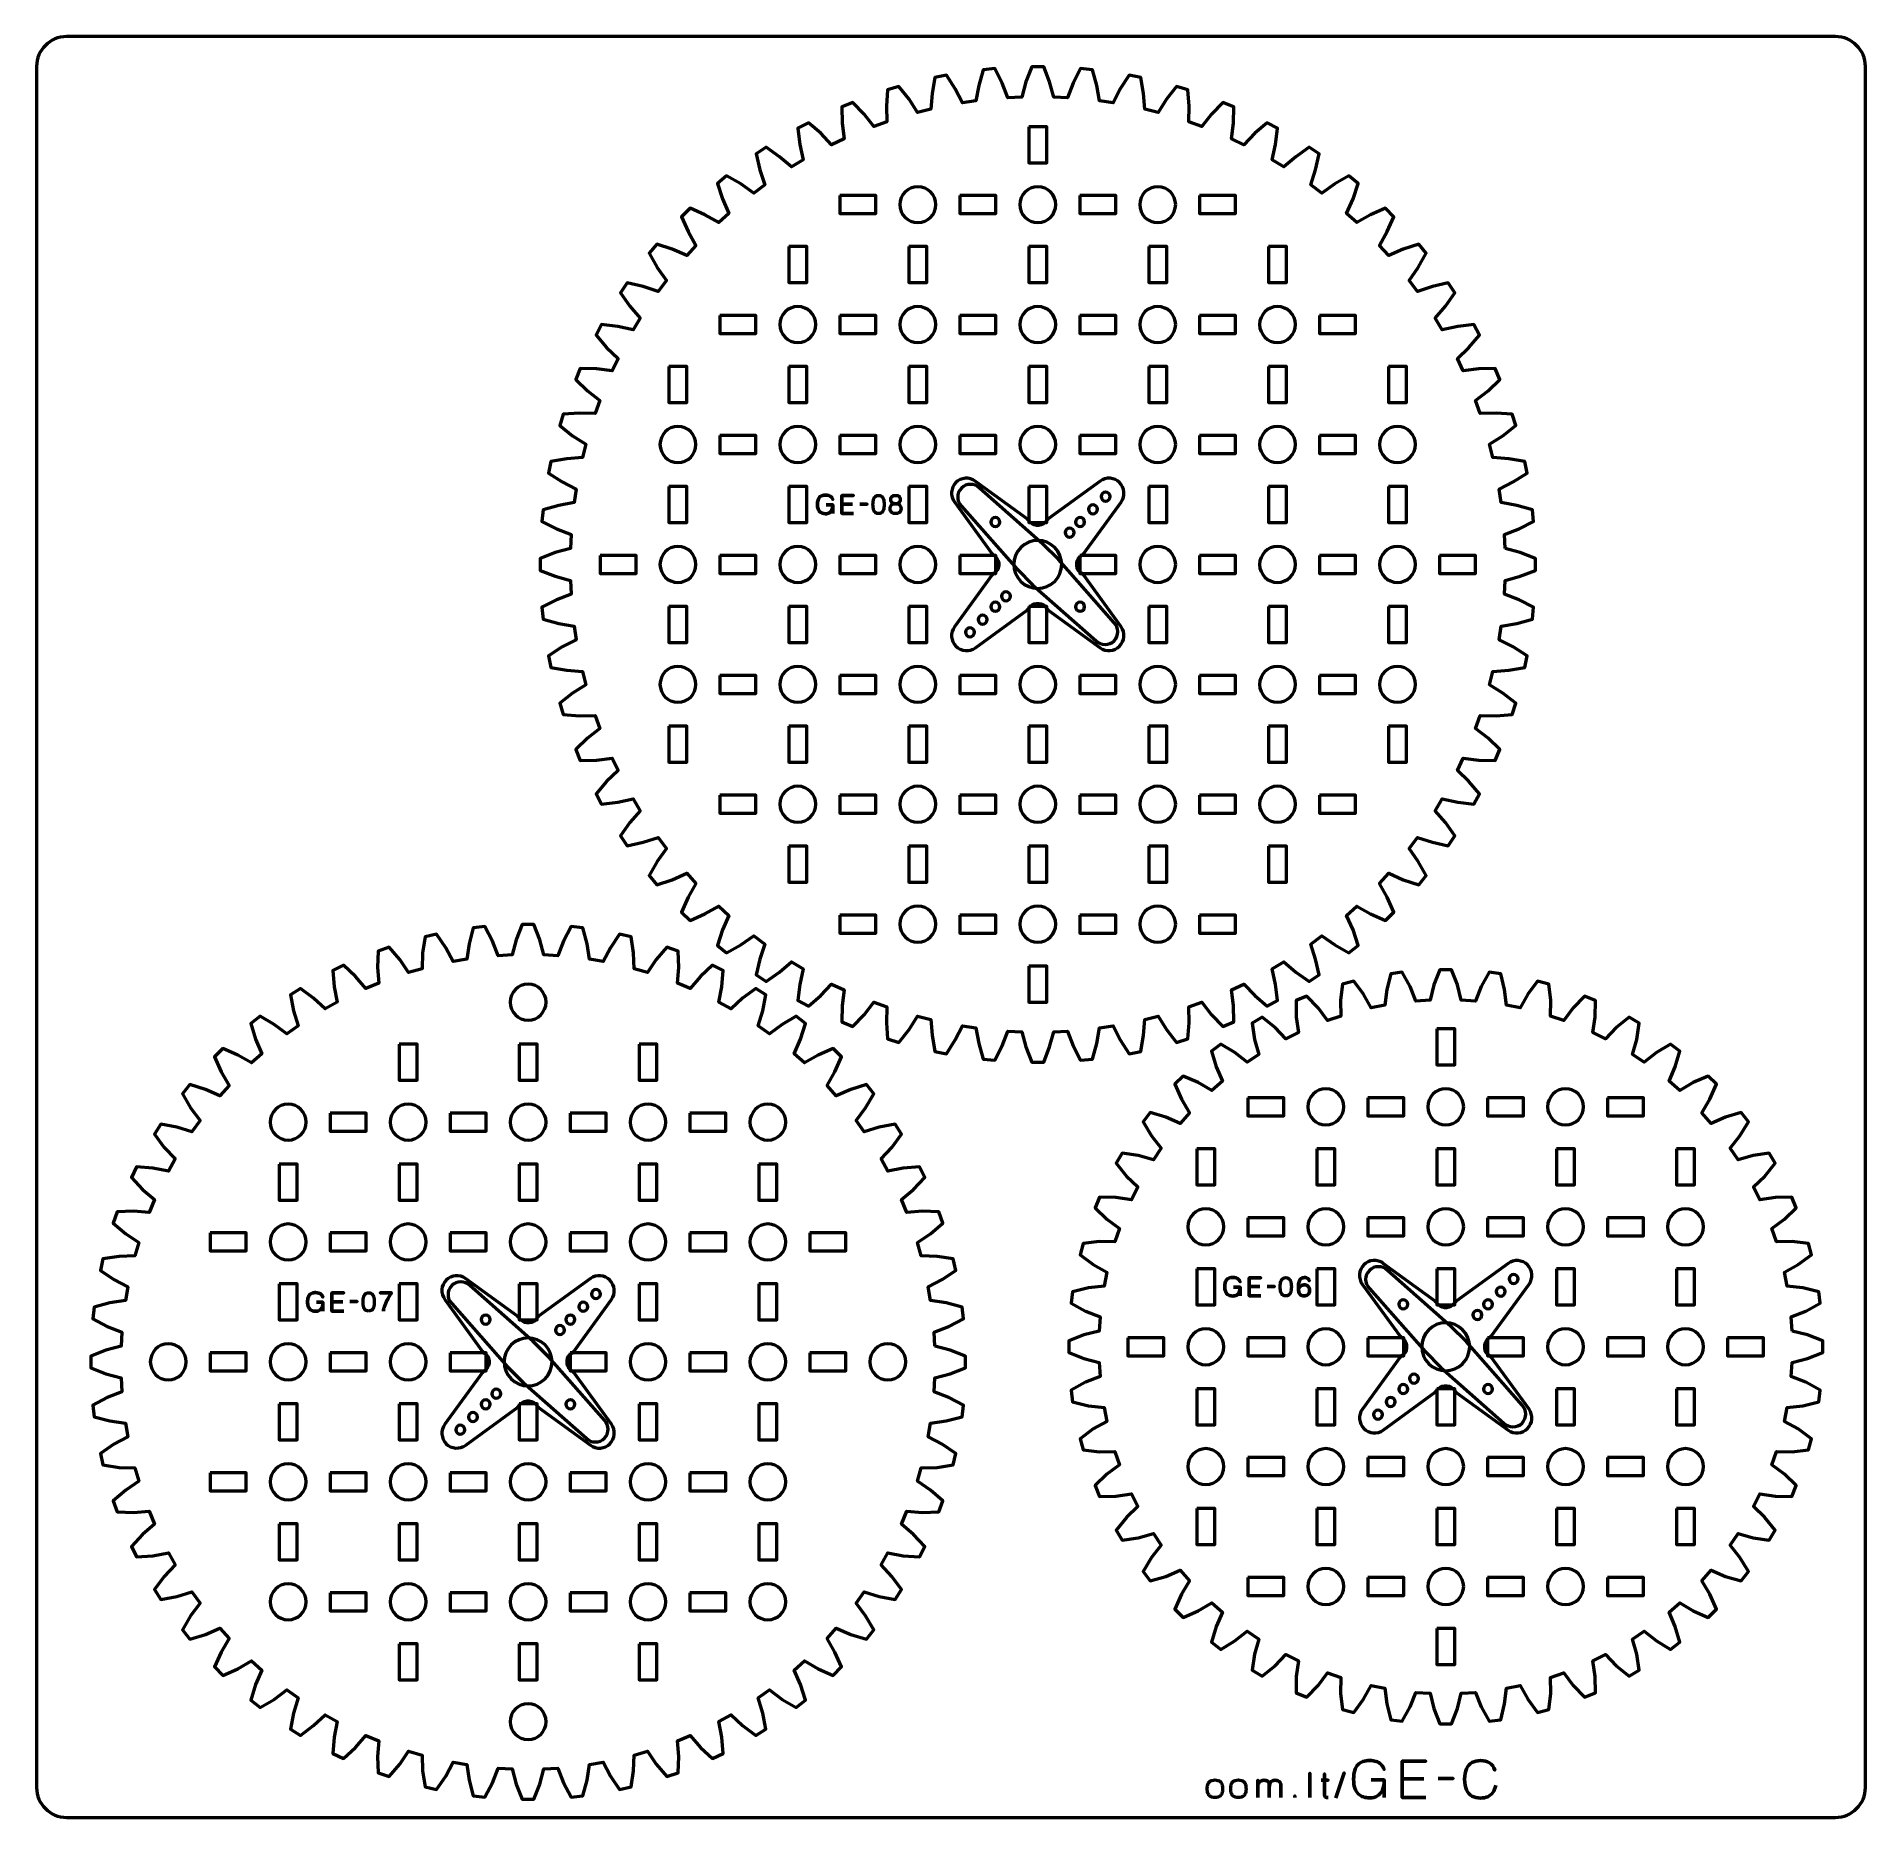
# Model space of a CAD drawing. Header units: centimetres. Extents: x -22 to 8.5, y -29.7 to 0.
import ezdxf

# ---------------------------------------------------------------- set-up
doc = ezdxf.new("R2010")
doc.units = ezdxf.units.CM
doc.header["$MEASUREMENT"] = 0
doc.layers.add('Layer 1', color=7, linetype='Continuous')

msp = doc.modelspace()

# ---------------------------------------------------------------- linework, layer by layer
at = {"layer": 'Layer 1', "color": 22, "lineweight": 53}
msp.add_open_spline([(-22.00002, -29.19995), (-22.00002, -29.19995), (-22.00002, -0.49992), (-22.00002, -0.49992), (-22.00002, -0.49992), (-22.00002, -0.22295), (-21.77693, 0.00004), (-21.49993, 0.00004), (-21.49993, 0.00004), (-21.49993, 0.00004), (7.99992, 0.00004), (7.99992, 0.00004), (7.99992, 0.00004), (8.27706, 0.00004), (8.50002, -0.22295), (8.50002, -0.49992), (8.50002, -0.49992), (8.50002, -0.49992), (8.50002, -29.19995), (8.50002, -29.19995), (8.50002, -29.19995), (8.50002, -29.47695), (8.27706, -29.70004), (7.99992, -29.70004), (7.99992, -29.70004), (7.99992, -29.70004), (-21.49993, -29.70004), (-21.49993, -29.70004), (-21.49993, -29.70004), (-21.77693, -29.70004), (-22.00002, -29.47695), (-22.00002, -29.19995)], degree=3, knots=[0, 0, 0, 0, 0.125, 0.125, 0.125, 0.125, 0.25, 0.25, 0.25, 0.25, 0.375, 0.375, 0.375, 0.375, 0.5, 0.5, 0.5, 0.5, 0.625, 0.625, 0.625, 0.625, 0.75, 0.75, 0.75, 0.75, 0.875, 0.875, 0.875, 0.875, 1, 1, 1, 1], dxfattribs=at)
at = {"layer": 'Layer 1', "color": 114, "lineweight": 53}
for points, knots in [([(2.4898, -8.5351), (2.4898, -8.5351), (2.74345, -8.60573), (2.74345, -8.60573), (2.74345, -8.60573), (2.74345, -8.60573), (2.99697, -8.70391), (2.99697, -8.70391), (2.99697, -8.70391), (2.99697, -8.70391), (2.99697, -8.9024), (2.99697, -8.9024), (2.99697, -8.9024), (2.99697, -8.9024), (2.74345, -9.00084), (2.74345, -9.00084), (2.74345, -9.00084), (2.74345, -9.00084), (2.4898, -9.07141), (2.4898, -9.07141), (2.4898, -9.07141), (2.4898, -9.07141), (2.47859, -9.30023), (2.47859, -9.30023), (2.47859, -9.30023), (2.47859, -9.30023), (2.7242, -9.39536), (2.7242, -9.39536), (2.7242, -9.39536), (2.7242, -9.39536), (2.9667, -9.51804), (2.9667, -9.51804), (2.9667, -9.51804), (2.9667, -9.51804), (2.94718, -9.7154), (2.94718, -9.7154), (2.94718, -9.7154), (2.94718, -9.7154), (2.68542, -9.78853), (2.68542, -9.78853), (2.68542, -9.78853), (2.68542, -9.78853), (2.42613, -9.83388), (2.42613, -9.83388), (2.42613, -9.83388), (2.42613, -9.83388), (2.39235, -10.06057), (2.39235, -10.06057), (2.39235, -10.06057), (2.39235, -10.06057), (2.62755, -10.1794), (2.62755, -10.1794), (2.62755, -10.1794), (2.62755, -10.1794), (2.85671, -10.32525), (2.85671, -10.32525), (2.85671, -10.32525), (2.85671, -10.32525), (2.81813, -10.51974), (2.81813, -10.51974), (2.81813, -10.51974), (2.81813, -10.51974), (2.55035, -10.56681), (2.55035, -10.56681), (2.55035, -10.56681), (2.55035, -10.56681), (2.2878, -10.58646), (2.2878, -10.58646), (2.2878, -10.58646), (2.2878, -10.58646), (2.23203, -10.80891), (2.23203, -10.80891), (2.23203, -10.80891), (2.23203, -10.80891), (2.45448, -10.94996), (2.45448, -10.94996), (2.45448, -10.94996), (2.45448, -10.94996), (2.66825, -11.1176), (2.66825, -11.1176), (2.66825, -11.1176), (2.66825, -11.1176), (2.61075, -11.30765), (2.61075, -11.30765), (2.61075, -11.30765), (2.61075, -11.30765), (2.33971, -11.32809), (2.33971, -11.32809), (2.33971, -11.32809), (2.33971, -11.32809), (2.07637, -11.32191), (2.07637, -11.32191), (2.07637, -11.32191), (2.07637, -11.32191), (1.99917, -11.53779), (1.99917, -11.53779), (1.99917, -11.53779), (1.99917, -11.53779), (2.20655, -11.70004), (2.20655, -11.70004), (2.20655, -11.70004), (2.20655, -11.70004), (2.40317, -11.88776), (2.40317, -11.88776), (2.40317, -11.88776), (2.40317, -11.88776), (2.32716, -12.07125), (2.32716, -12.07125), (2.32716, -12.07125), (2.32716, -12.07125), (2.05552, -12.06507), (2.05552, -12.06507), (2.05552, -12.06507), (2.05552, -12.06507), (1.7941, -12.03321), (1.7941, -12.03321), (1.7941, -12.03321), (1.7941, -12.03321), (1.69607, -12.2404), (1.69607, -12.2404), (1.69607, -12.2404), (1.69607, -12.2404), (1.88651, -12.42214), (1.88651, -12.42214), (1.88651, -12.42214), (1.88651, -12.42214), (2.06361, -12.62839), (2.06361, -12.62839), (2.06361, -12.62839), (2.06361, -12.62839), (1.97002, -12.80338), (1.97002, -12.80338), (1.97002, -12.80338), (1.97002, -12.80338), (1.70031, -12.77059), (1.70031, -12.77059), (1.70031, -12.77059), (1.70031, -12.77059), (1.44315, -12.7133), (1.44315, -12.7133), (1.44315, -12.7133), (1.44315, -12.7133), (1.32545, -12.90986), (1.32545, -12.90986), (1.32545, -12.90986), (1.32545, -12.90986), (1.49717, -13.10954), (1.49717, -13.10954), (1.49717, -13.10954), (1.49717, -13.10954), (1.65325, -13.33199), (1.65325, -13.33199), (1.65325, -13.33199), (1.65325, -13.33199), (1.54291, -13.49695), (1.54291, -13.49695), (1.54291, -13.49695), (1.54291, -13.49695), (1.27764, -13.43793), (1.27764, -13.43793), (1.27764, -13.43793), (1.27764, -13.43793), (1.02739, -13.35571), (1.02739, -13.35571), (1.02739, -13.35571), (1.02739, -13.35571), (0.89103, -13.53978), (0.89103, -13.53978), (0.89103, -13.53978), (0.89103, -13.53978), (1.04226, -13.75525), (1.04226, -13.75525), (1.04226, -13.75525), (1.04226, -13.75525), (1.17576, -13.99198), (1.17576, -13.99198), (1.17576, -13.99198), (1.17576, -13.99198), (1.04996, -14.14538), (1.04996, -14.14538), (1.04996, -14.14538), (1.04996, -14.14538), (0.79166, -14.06068), (0.79166, -14.06068), (0.79166, -14.06068), (0.79166, -14.06068), (0.55089, -13.95439), (0.55089, -13.95439), (0.55089, -13.95439), (0.55089, -13.95439), (0.39694, -14.12414), (0.39694, -14.12414), (0.39694, -14.12414), (0.39694, -14.12414), (0.52639, -14.35336), (0.52639, -14.35336), (0.52639, -14.35336), (0.52639, -14.35336), (0.63594, -14.60203), (0.63594, -14.60203), (0.63594, -14.60203), (0.63594, -14.60203), (0.49573, -14.74249), (0.49573, -14.74249), (0.49573, -14.74249), (0.49573, -14.74249), (0.247, -14.6327), (0.247, -14.6327), (0.247, -14.6327), (0.247, -14.6327), (0.01764, -14.50324), (0.01764, -14.50324), (0.01764, -14.50324), (0.01764, -14.50324), (-0.15217, -14.6572), (-0.15217, -14.6572), (-0.15217, -14.6572), (-0.15217, -14.6572), (-0.04563, -14.89817), (-0.04563, -14.89817), (-0.04563, -14.89817), (-0.04563, -14.89817), (0.03907, -15.15627), (0.03907, -15.15627), (0.03907, -15.15627), (0.03907, -15.15627), (-0.11432, -15.28226), (-0.11432, -15.28226), (-0.11432, -15.28226), (-0.11432, -15.28226), (-0.35105, -15.14877), (-0.35105, -15.14877), (-0.35105, -15.14877), (-0.35105, -15.14877), (-0.56654, -14.99733), (-0.56654, -14.99733), (-0.56654, -14.99733), (-0.56654, -14.99733), (-0.75081, -15.1339), (-0.75081, -15.1339), (-0.75081, -15.1339), (-0.75081, -15.1339), (-0.66843, -15.38415), (-0.66843, -15.38415), (-0.66843, -15.38415), (-0.66843, -15.38415), (-0.60935, -15.64942), (-0.60935, -15.64942), (-0.60935, -15.64942), (-0.60935, -15.64942), (-0.77431, -15.75956), (-0.77431, -15.75956), (-0.77431, -15.75956), (-0.77431, -15.75956), (-0.99695, -15.60349), (-0.99695, -15.60349), (-0.99695, -15.60349), (-0.99695, -15.60349), (-1.19664, -15.43181), (-1.19664, -15.43181), (-1.19664, -15.43181), (-1.19664, -15.43181), (-1.39306, -15.54965), (-1.39306, -15.54965), (-1.39306, -15.54965), (-1.39306, -15.54965), (-1.33571, -15.80663), (-1.33571, -15.80663), (-1.33571, -15.80663), (-1.33571, -15.80663), (-1.30292, -16.07654), (-1.30292, -16.07654), (-1.30292, -16.07654), (-1.30292, -16.07654), (-1.47811, -16.17013), (-1.47811, -16.17013), (-1.47811, -16.17013), (-1.47811, -16.17013), (-1.68416, -15.99282), (-1.68416, -15.99282), (-1.68416, -15.99282), (-1.68416, -15.99282), (-1.8661, -15.80243), (-1.8661, -15.80243), (-1.8661, -15.80243), (-1.8661, -15.80243), (-2.07329, -15.90042), (-2.07329, -15.90042), (-2.07329, -15.90042), (-2.07329, -15.90042), (-2.04128, -16.16182), (-2.04128, -16.16182), (-2.04128, -16.16182), (-2.04128, -16.16182), (-2.03526, -16.43347), (-2.03526, -16.43347), (-2.03526, -16.43347), (-2.03526, -16.43347), (-2.21854, -16.50947), (-2.21854, -16.50947), (-2.21854, -16.50947), (-2.21854, -16.50947), (-2.40628, -16.31305), (-2.40628, -16.31305), (-2.40628, -16.31305), (-2.40628, -16.31305), (-2.56871, -16.10567), (-2.56871, -16.10567), (-2.56871, -16.10567), (-2.56871, -16.10567), (-2.78439, -16.18287), (-2.78439, -16.18287), (-2.78439, -16.18287), (-2.78439, -16.18287), (-2.77822, -16.44601), (-2.77822, -16.44601), (-2.77822, -16.44601), (-2.77822, -16.44601), (-2.79887, -16.71706), (-2.79887, -16.71706), (-2.79887, -16.71706), (-2.79887, -16.71706), (-2.98872, -16.77474), (-2.98872, -16.77474), (-2.98872, -16.77474), (-2.98872, -16.77474), (-3.15638, -16.5608), (-3.15638, -16.5608), (-3.15638, -16.5608), (-3.15638, -16.5608), (-3.29759, -16.33855), (-3.29759, -16.33855), (-3.29759, -16.33855), (-3.29759, -16.33855), (-3.51984, -16.3941), (-3.51984, -16.3941), (-3.51984, -16.3941), (-3.51984, -16.3941), (-3.53949, -16.65665), (-3.53949, -16.65665), (-3.53949, -16.65665), (-3.53949, -16.65665), (-3.58662, -16.92445), (-3.58662, -16.92445), (-3.58662, -16.92445), (-3.58662, -16.92445), (-3.78126, -16.96321), (-3.78126, -16.96321), (-3.78126, -16.96321), (-3.78126, -16.96321), (-3.9271, -16.73385), (-3.9271, -16.73385), (-3.9271, -16.73385), (-3.9271, -16.73385), (-4.04573, -16.49866), (-4.04573, -16.49866), (-4.04573, -16.49866), (-4.04573, -16.49866), (-4.27244, -16.53245), (-4.27244, -16.53245), (-4.27244, -16.53245), (-4.27244, -16.53245), (-4.31796, -16.79174), (-4.31796, -16.79174), (-4.31796, -16.79174), (-4.31796, -16.79174), (-4.39092, -17.05354), (-4.39092, -17.05354), (-4.39092, -17.05354), (-4.39092, -17.05354), (-4.58847, -17.073), (-4.58847, -17.073), (-4.58847, -17.073), (-4.58847, -17.073), (-4.71115, -16.83051), (-4.71115, -16.83051), (-4.71115, -16.83051), (-4.71115, -16.83051), (-4.80607, -16.58489), (-4.80607, -16.58489), (-4.80607, -16.58489), (-4.80607, -16.58489), (-5.0351, -16.5961), (-5.0351, -16.5961), (-5.0351, -16.5961), (-5.0351, -16.5961), (-5.10567, -16.84997), (-5.10567, -16.84997), (-5.10567, -16.84997), (-5.10567, -16.84997), (-5.2039, -17.10328), (-5.2039, -17.10328), (-5.2039, -17.10328), (-5.2039, -17.10328), (-5.4024, -17.10328), (-5.4024, -17.10328), (-5.4024, -17.10328), (-5.4024, -17.10328), (-5.50063, -16.84997), (-5.50063, -16.84997), (-5.50063, -16.84997), (-5.50063, -16.84997), (-5.57122, -16.5961), (-5.57122, -16.5961), (-5.57122, -16.5961), (-5.57122, -16.5961), (-5.80023, -16.58489), (-5.80023, -16.58489), (-5.80023, -16.58489), (-5.80023, -16.58489), (-5.89534, -16.83051), (-5.89534, -16.83051), (-5.89534, -16.83051), (-5.89534, -16.83051), (-6.01803, -17.073), (-6.01803, -17.073), (-6.01803, -17.073), (-6.01803, -17.073), (-6.21538, -17.05354), (-6.21538, -17.05354), (-6.21538, -17.05354), (-6.21538, -17.05354), (-6.28853, -16.79174), (-6.28853, -16.79174), (-6.28853, -16.79174), (-6.28853, -16.79174), (-6.33387, -16.53245), (-6.33387, -16.53245), (-6.33387, -16.53245), (-6.33387, -16.53245), (-6.56051, -16.49866), (-6.56051, -16.49866), (-6.56051, -16.49866), (-6.56051, -16.49866), (-6.6792, -16.73385), (-6.6792, -16.73385), (-6.6792, -16.73385), (-6.6792, -16.73385), (-6.82524, -16.96321), (-6.82524, -16.96321), (-6.82524, -16.96321), (-6.82524, -16.96321), (-7.01968, -16.92445), (-7.01968, -16.92445), (-7.01968, -16.92445), (-7.01968, -16.92445), (-7.06675, -16.65665), (-7.06675, -16.65665), (-7.06675, -16.65665), (-7.06675, -16.65665), (-7.08646, -16.3941), (-7.08646, -16.3941), (-7.08646, -16.3941), (-7.08646, -16.3941), (-7.30871, -16.33855), (-7.30871, -16.33855), (-7.30871, -16.33855), (-7.30871, -16.33855), (-7.44992, -16.5608), (-7.44992, -16.5608), (-7.44992, -16.5608), (-7.44992, -16.5608), (-7.61758, -16.77474), (-7.61758, -16.77474), (-7.61758, -16.77474), (-7.61758, -16.77474), (-7.80743, -16.71706), (-7.80743, -16.71706), (-7.80743, -16.71706), (-7.80743, -16.71706), (-7.82808, -16.44601), (-7.82808, -16.44601), (-7.82808, -16.44601), (-7.82808, -16.44601), (-7.82191, -16.18287), (-7.82191, -16.18287), (-7.82191, -16.18287), (-7.82191, -16.18287), (-8.03779, -16.10567), (-8.03779, -16.10567), (-8.03779, -16.10567), (-8.03779, -16.10567), (-8.20004, -16.31305), (-8.20004, -16.31305), (-8.20004, -16.31305), (-8.20004, -16.31305), (-8.38776, -16.50947), (-8.38776, -16.50947), (-8.38776, -16.50947), (-8.38776, -16.50947), (-8.57119, -16.43347), (-8.57119, -16.43347), (-8.57119, -16.43347), (-8.57119, -16.43347), (-8.56502, -16.16182), (-8.56502, -16.16182), (-8.56502, -16.16182), (-8.56502, -16.16182), (-8.53321, -15.90042), (-8.53321, -15.90042), (-8.53321, -15.90042), (-8.53321, -15.90042), (-8.74039, -15.80243), (-8.74039, -15.80243), (-8.74039, -15.80243), (-8.74039, -15.80243), (-8.92214, -15.99282), (-8.92214, -15.99282), (-8.92214, -15.99282), (-8.92214, -15.99282), (-9.12839, -16.17013), (-9.12839, -16.17013), (-9.12839, -16.17013), (-9.12839, -16.17013), (-9.30338, -16.07654), (-9.30338, -16.07654), (-9.30338, -16.07654), (-9.30338, -16.07654), (-9.27059, -15.80663), (-9.27059, -15.80663), (-9.27059, -15.80663), (-9.27059, -15.80663), (-9.21324, -15.54965), (-9.21324, -15.54965), (-9.21324, -15.54965), (-9.21324, -15.54965), (-9.40986, -15.43181), (-9.40986, -15.43181), (-9.40986, -15.43181), (-9.40986, -15.43181), (-9.60954, -15.60349), (-9.60954, -15.60349), (-9.60954, -15.60349), (-9.60954, -15.60349), (-9.83199, -15.75956), (-9.83199, -15.75956), (-9.83199, -15.75956), (-9.83199, -15.75956), (-9.99695, -15.64942), (-9.99695, -15.64942), (-9.99695, -15.64942), (-9.99695, -15.64942), (-9.93788, -15.38415), (-9.93788, -15.38415), (-9.93788, -15.38415), (-9.93788, -15.38415), (-9.85569, -15.1339), (-9.85569, -15.1339), (-9.85569, -15.1339), (-9.85569, -15.1339), (-10.03976, -14.99733), (-10.03976, -14.99733), (-10.03976, -14.99733), (-10.03976, -14.99733), (-10.25525, -15.14877), (-10.25525, -15.14877), (-10.25525, -15.14877), (-10.25525, -15.14877), (-10.49198, -15.28226), (-10.49198, -15.28226), (-10.49198, -15.28226), (-10.49198, -15.28226), (-10.64532, -15.15627), (-10.64532, -15.15627), (-10.64532, -15.15627), (-10.64532, -15.15627), (-10.56067, -14.89817), (-10.56067, -14.89817), (-10.56067, -14.89817), (-10.56067, -14.89817), (-10.45413, -14.6572), (-10.45413, -14.6572), (-10.45413, -14.6572), (-10.45413, -14.6572), (-10.62414, -14.50324), (-10.62414, -14.50324), (-10.62414, -14.50324), (-10.62414, -14.50324), (-10.8533, -14.6327), (-10.8533, -14.6327), (-10.8533, -14.6327), (-10.8533, -14.6327), (-11.10203, -14.74249), (-11.10203, -14.74249), (-11.10203, -14.74249), (-11.10203, -14.74249), (-11.24243, -14.60203), (-11.24243, -14.60203), (-11.24243, -14.60203), (-11.24243, -14.60203), (-11.1327, -14.35336), (-11.1327, -14.35336), (-11.1327, -14.35336), (-11.1327, -14.35336), (-11.00324, -14.12414), (-11.00324, -14.12414), (-11.00324, -14.12414), (-11.00324, -14.12414), (-11.15719, -13.95439), (-11.15719, -13.95439), (-11.15719, -13.95439), (-11.15719, -13.95439), (-11.39796, -14.06068), (-11.39796, -14.06068), (-11.39796, -14.06068), (-11.39796, -14.06068), (-11.65626, -14.14538), (-11.65626, -14.14538), (-11.65626, -14.14538), (-11.65626, -14.14538), (-11.78226, -13.99198), (-11.78226, -13.99198), (-11.78226, -13.99198), (-11.78226, -13.99198), (-11.64875, -13.75525), (-11.64875, -13.75525), (-11.64875, -13.75525), (-11.64875, -13.75525), (-11.49729, -13.53978), (-11.49729, -13.53978), (-11.49729, -13.53978), (-11.49729, -13.53978), (-11.63389, -13.35571), (-11.63389, -13.35571), (-11.63389, -13.35571), (-11.63389, -13.35571), (-11.88415, -13.43793), (-11.88415, -13.43793), (-11.88415, -13.43793), (-11.88415, -13.43793), (-12.14941, -13.49695), (-12.14941, -13.49695), (-12.14941, -13.49695), (-12.14941, -13.49695), (-12.25955, -13.33199), (-12.25955, -13.33199), (-12.25955, -13.33199), (-12.25955, -13.33199), (-12.10349, -13.10954), (-12.10349, -13.10954), (-12.10349, -13.10954), (-12.10349, -13.10954), (-11.93175, -12.90986), (-11.93175, -12.90986), (-11.93175, -12.90986), (-11.93175, -12.90986), (-12.04964, -12.7133), (-12.04964, -12.7133), (-12.04964, -12.7133), (-12.04964, -12.7133), (-12.30661, -12.77059), (-12.30661, -12.77059), (-12.30661, -12.77059), (-12.30661, -12.77059), (-12.57632, -12.80338), (-12.57632, -12.80338), (-12.57632, -12.80338), (-12.57632, -12.80338), (-12.66993, -12.62839), (-12.66993, -12.62839), (-12.66993, -12.62839), (-12.66993, -12.62839), (-12.49281, -12.42214), (-12.49281, -12.42214), (-12.49281, -12.42214), (-12.49281, -12.42214), (-12.30237, -12.2404), (-12.30237, -12.2404), (-12.30237, -12.2404), (-12.30237, -12.2404), (-12.4004, -12.03321), (-12.4004, -12.03321), (-12.4004, -12.03321), (-12.4004, -12.03321), (-12.66182, -12.06507), (-12.66182, -12.06507), (-12.66182, -12.06507), (-12.66182, -12.06507), (-12.93346, -12.07125), (-12.93346, -12.07125), (-12.93346, -12.07125), (-12.93346, -12.07125), (-13.00947, -11.88776), (-13.00947, -11.88776), (-13.00947, -11.88776), (-13.00947, -11.88776), (-12.81305, -11.70004), (-12.81305, -11.70004), (-12.81305, -11.70004), (-12.81305, -11.70004), (-12.60567, -11.53779), (-12.60567, -11.53779), (-12.60567, -11.53779), (-12.60567, -11.53779), (-12.68281, -11.32191), (-12.68281, -11.32191), (-12.68281, -11.32191), (-12.68281, -11.32191), (-12.94601, -11.32809), (-12.94601, -11.32809), (-12.94601, -11.32809), (-12.94601, -11.32809), (-13.21705, -11.30765), (-13.21705, -11.30765), (-13.21705, -11.30765), (-13.21705, -11.30765), (-13.27474, -11.1176), (-13.27474, -11.1176), (-13.27474, -11.1176), (-13.27474, -11.1176), (-13.06078, -10.94996), (-13.06078, -10.94996), (-13.06078, -10.94996), (-13.06078, -10.94996), (-12.83833, -10.80891), (-12.83833, -10.80891), (-12.83833, -10.80891), (-12.83833, -10.80891), (-12.8941, -10.58646), (-12.8941, -10.58646), (-12.8941, -10.58646), (-12.8941, -10.58646), (-13.15665, -10.56681), (-13.15665, -10.56681), (-13.15665, -10.56681), (-13.15665, -10.56681), (-13.42443, -10.51974), (-13.42443, -10.51974), (-13.42443, -10.51974), (-13.42443, -10.51974), (-13.46321, -10.32525), (-13.46321, -10.32525), (-13.46321, -10.32525), (-13.46321, -10.32525), (-13.23385, -10.1794), (-13.23385, -10.1794), (-13.23385, -10.1794), (-13.23385, -10.1794), (-12.99865, -10.06057), (-12.99865, -10.06057), (-12.99865, -10.06057), (-12.99865, -10.06057), (-13.03243, -9.83388), (-13.03243, -9.83388), (-13.03243, -9.83388), (-13.03243, -9.83388), (-13.29172, -9.78853), (-13.29172, -9.78853), (-13.29172, -9.78853), (-13.29172, -9.78853), (-13.5535, -9.7154), (-13.5535, -9.7154), (-13.5535, -9.7154), (-13.5535, -9.7154), (-13.573, -9.51804), (-13.573, -9.51804), (-13.573, -9.51804), (-13.573, -9.51804), (-13.3305, -9.39536), (-13.3305, -9.39536), (-13.3305, -9.39536), (-13.3305, -9.39536), (-13.08489, -9.30023), (-13.08489, -9.30023), (-13.08489, -9.30023), (-13.08489, -9.30023), (-13.0961, -9.07141), (-13.0961, -9.07141), (-13.0961, -9.07141), (-13.0961, -9.07141), (-13.34996, -9.00084), (-13.34996, -9.00084), (-13.34996, -9.00084), (-13.34996, -9.00084), (-13.60328, -8.9024), (-13.60328, -8.9024), (-13.60328, -8.9024), (-13.60328, -8.9024), (-13.60328, -8.70391), (-13.60328, -8.70391), (-13.60328, -8.70391), (-13.60328, -8.70391), (-13.34996, -8.60573), (-13.34996, -8.60573), (-13.34996, -8.60573), (-13.34996, -8.60573), (-13.0961, -8.5351), (-13.0961, -8.5351), (-13.0961, -8.5351), (-13.0961, -8.5351), (-13.08489, -8.30628), (-13.08489, -8.30628), (-13.08489, -8.30628), (-13.08489, -8.30628), (-13.3305, -8.21115), (-13.3305, -8.21115), (-13.3305, -8.21115), (-13.3305, -8.21115), (-13.573, -8.08847), (-13.573, -8.08847), (-13.573, -8.08847), (-13.573, -8.08847), (-13.5535, -7.89092), (-13.5535, -7.89092), (-13.5535, -7.89092), (-13.5535, -7.89092), (-13.29172, -7.81796), (-13.29172, -7.81796), (-13.29172, -7.81796), (-13.29172, -7.81796), (-13.03243, -7.77248), (-13.03243, -7.77248), (-13.03243, -7.77248), (-13.03243, -7.77248), (-12.99865, -7.54579), (-12.99865, -7.54579), (-12.99865, -7.54579), (-12.99865, -7.54579), (-13.23385, -7.42711), (-13.23385, -7.42711), (-13.23385, -7.42711), (-13.23385, -7.42711), (-13.46321, -7.28126), (-13.46321, -7.28126), (-13.46321, -7.28126), (-13.46321, -7.28126), (-13.42443, -7.08662), (-13.42443, -7.08662), (-13.42443, -7.08662), (-13.42443, -7.08662), (-13.15665, -7.03975), (-13.15665, -7.03975), (-13.15665, -7.03975), (-13.15665, -7.03975), (-12.8941, -7.01985), (-12.8941, -7.01985), (-12.8941, -7.01985), (-12.8941, -7.01985), (-12.83833, -6.7976), (-12.83833, -6.7976), (-12.83833, -6.7976), (-12.83833, -6.7976), (-13.06078, -6.6564), (-13.06078, -6.6564), (-13.06078, -6.6564), (-13.06078, -6.6564), (-13.27474, -6.48872), (-13.27474, -6.48872), (-13.27474, -6.48872), (-13.27474, -6.48872), (-13.21705, -6.29892), (-13.21705, -6.29892), (-13.21705, -6.29892), (-13.21705, -6.29892), (-12.94601, -6.27827), (-12.94601, -6.27827), (-12.94601, -6.27827), (-12.94601, -6.27827), (-12.68281, -6.28445), (-12.68281, -6.28445), (-12.68281, -6.28445), (-12.68281, -6.28445), (-12.60567, -6.06872), (-12.60567, -6.06872), (-12.60567, -6.06872), (-12.60567, -6.06872), (-12.81305, -5.90628), (-12.81305, -5.90628), (-12.81305, -5.90628), (-12.81305, -5.90628), (-13.00947, -5.7186), (-13.00947, -5.7186), (-13.00947, -5.7186), (-13.00947, -5.7186), (-12.93346, -5.53532), (-12.93346, -5.53532), (-12.93346, -5.53532), (-12.93346, -5.53532), (-12.66182, -5.54129), (-12.66182, -5.54129), (-12.66182, -5.54129), (-12.66182, -5.54129), (-12.4004, -5.57329), (-12.4004, -5.57329), (-12.4004, -5.57329), (-12.4004, -5.57329), (-12.30237, -5.3661), (-12.30237, -5.3661), (-12.30237, -5.3661), (-12.30237, -5.3661), (-12.49281, -5.18416), (-12.49281, -5.18416), (-12.49281, -5.18416), (-12.49281, -5.18416), (-12.66993, -4.97811), (-12.66993, -4.97811), (-12.66993, -4.97811), (-12.66993, -4.97811), (-12.57632, -4.80312), (-12.57632, -4.80312), (-12.57632, -4.80312), (-12.57632, -4.80312), (-12.30661, -4.83577), (-12.30661, -4.83577), (-12.30661, -4.83577), (-12.30661, -4.83577), (-12.04964, -4.89327), (-12.04964, -4.89327), (-12.04964, -4.89327), (-12.04964, -4.89327), (-11.93175, -4.69664), (-11.93175, -4.69664), (-11.93175, -4.69664), (-11.93175, -4.69664), (-12.10349, -4.49697), (-12.10349, -4.49697), (-12.10349, -4.49697), (-12.10349, -4.49697), (-12.25955, -4.27452), (-12.25955, -4.27452), (-12.25955, -4.27452), (-12.25955, -4.27452), (-12.14941, -4.10941), (-12.14941, -4.10941), (-12.14941, -4.10941), (-12.14941, -4.10941), (-11.88415, -4.16843), (-11.88415, -4.16843), (-11.88415, -4.16843), (-11.88415, -4.16843), (-11.63389, -4.25081), (-11.63389, -4.25081), (-11.63389, -4.25081), (-11.63389, -4.25081), (-11.49729, -4.06674), (-11.49729, -4.06674), (-11.49729, -4.06674), (-11.49729, -4.06674), (-11.64875, -3.85105), (-11.64875, -3.85105), (-11.64875, -3.85105), (-11.64875, -3.85105), (-11.78226, -3.61434), (-11.78226, -3.61434), (-11.78226, -3.61434), (-11.78226, -3.61434), (-11.65626, -3.46098), (-11.65626, -3.46098), (-11.65626, -3.46098), (-11.65626, -3.46098), (-11.39796, -3.54568), (-11.39796, -3.54568), (-11.39796, -3.54568), (-11.39796, -3.54568), (-11.15719, -3.65217), (-11.15719, -3.65217), (-11.15719, -3.65217), (-11.15719, -3.65217), (-11.00324, -3.48236), (-11.00324, -3.48236), (-11.00324, -3.48236), (-11.00324, -3.48236), (-11.1327, -3.253), (-11.1327, -3.253), (-11.1327, -3.253), (-11.1327, -3.253), (-11.24243, -3.00433), (-11.24243, -3.00433), (-11.24243, -3.00433), (-11.24243, -3.00433), (-11.10203, -2.86407), (-11.10203, -2.86407), (-11.10203, -2.86407), (-11.10203, -2.86407), (-10.8533, -2.97366), (-10.8533, -2.97366), (-10.8533, -2.97366), (-10.8533, -2.97366), (-10.62414, -3.10312), (-10.62414, -3.10312), (-10.62414, -3.10312), (-10.62414, -3.10312), (-10.45413, -2.94931), (-10.45413, -2.94931), (-10.45413, -2.94931), (-10.45413, -2.94931), (-10.56067, -2.70834), (-10.56067, -2.70834), (-10.56067, -2.70834), (-10.56067, -2.70834), (-10.64532, -2.45004), (-10.64532, -2.45004), (-10.64532, -2.45004), (-10.64532, -2.45004), (-10.49198, -2.32425), (-10.49198, -2.32425), (-10.49198, -2.32425), (-10.49198, -2.32425), (-10.25525, -2.45774), (-10.25525, -2.45774), (-10.25525, -2.45774), (-10.25525, -2.45774), (-10.03976, -2.60903), (-10.03976, -2.60903), (-10.03976, -2.60903), (-10.03976, -2.60903), (-9.85569, -2.47261), (-9.85569, -2.47261), (-9.85569, -2.47261), (-9.85569, -2.47261), (-9.93788, -2.2224), (-9.93788, -2.2224), (-9.93788, -2.2224), (-9.93788, -2.2224), (-9.99695, -1.95709), (-9.99695, -1.95709), (-9.99695, -1.95709), (-9.99695, -1.95709), (-9.83199, -1.84676), (-9.83199, -1.84676), (-9.83199, -1.84676), (-9.83199, -1.84676), (-9.60954, -2.00283), (-9.60954, -2.00283), (-9.60954, -2.00283), (-9.60954, -2.00283), (-9.40986, -2.17455), (-9.40986, -2.17455), (-9.40986, -2.17455), (-9.40986, -2.17455), (-9.21324, -2.05685), (-9.21324, -2.05685), (-9.21324, -2.05685), (-9.21324, -2.05685), (-9.27059, -1.79969), (-9.27059, -1.79969), (-9.27059, -1.79969), (-9.27059, -1.79969), (-9.30338, -1.52998), (-9.30338, -1.52998), (-9.30338, -1.52998), (-9.30338, -1.52998), (-9.12839, -1.43643), (-9.12839, -1.43643), (-9.12839, -1.43643), (-9.12839, -1.43643), (-8.92214, -1.61349), (-8.92214, -1.61349), (-8.92214, -1.61349), (-8.92214, -1.61349), (-8.74039, -1.80393), (-8.74039, -1.80393), (-8.74039, -1.80393), (-8.74039, -1.80393), (-8.53321, -1.7061), (-8.53321, -1.7061), (-8.53321, -1.7061), (-8.53321, -1.7061), (-8.56502, -1.44468), (-8.56502, -1.44468), (-8.56502, -1.44468), (-8.56502, -1.44468), (-8.57119, -1.17289), (-8.57119, -1.17289), (-8.57119, -1.17289), (-8.57119, -1.17289), (-8.38776, -1.09703), (-8.38776, -1.09703), (-8.38776, -1.09703), (-8.38776, -1.09703), (-8.20004, -1.29345), (-8.20004, -1.29345), (-8.20004, -1.29345), (-8.20004, -1.29345), (-8.03779, -1.50084), (-8.03779, -1.50084), (-8.03779, -1.50084), (-8.03779, -1.50084), (-7.82191, -1.42369), (-7.82191, -1.42369), (-7.82191, -1.42369), (-7.82191, -1.42369), (-7.82808, -1.16035), (-7.82808, -1.16035), (-7.82808, -1.16035), (-7.82808, -1.16035), (-7.80743, -0.88925), (-7.80743, -0.88925), (-7.80743, -0.88925), (-7.80743, -0.88925), (-7.61758, -0.83177), (-7.61758, -0.83177), (-7.61758, -0.83177), (-7.61758, -0.83177), (-7.44992, -1.04572), (-7.44992, -1.04572), (-7.44992, -1.04572), (-7.44992, -1.04572), (-7.30871, -1.26797), (-7.30871, -1.26797), (-7.30871, -1.26797), (-7.30871, -1.26797), (-7.08646, -1.21221), (-7.08646, -1.21221), (-7.08646, -1.21221), (-7.08646, -1.21221), (-7.06675, -0.94966), (-7.06675, -0.94966), (-7.06675, -0.94966), (-7.06675, -0.94966), (-7.01968, -0.68207), (-7.01968, -0.68207), (-7.01968, -0.68207), (-7.01968, -0.68207), (-6.82524, -0.6433), (-6.82524, -0.6433), (-6.82524, -0.6433), (-6.82524, -0.6433), (-6.6792, -0.87251), (-6.6792, -0.87251), (-6.6792, -0.87251), (-6.6792, -0.87251), (-6.56051, -1.10765), (-6.56051, -1.10765), (-6.56051, -1.10765), (-6.56051, -1.10765), (-6.33387, -1.07412), (-6.33387, -1.07412), (-6.33387, -1.07412), (-6.33387, -1.07412), (-6.28853, -0.81463), (-6.28853, -0.81463), (-6.28853, -0.81463), (-6.28853, -0.81463), (-6.21538, -0.55282), (-6.21538, -0.55282), (-6.21538, -0.55282), (-6.21538, -0.55282), (-6.01803, -0.5333), (-6.01803, -0.5333), (-6.01803, -0.5333), (-6.01803, -0.5333), (-5.89534, -0.77585), (-5.89534, -0.77585), (-5.89534, -0.77585), (-5.89534, -0.77585), (-5.80023, -1.02141), (-5.80023, -1.02141), (-5.80023, -1.02141), (-5.80023, -1.02141), (-5.57122, -1.01026), (-5.57122, -1.01026), (-5.57122, -1.01026), (-5.57122, -1.01026), (-5.50063, -0.75655), (-5.50063, -0.75655), (-5.50063, -0.75655), (-5.50063, -0.75655), (-5.4024, -0.50304), (-5.4024, -0.50304), (-5.4024, -0.50304), (-5.4024, -0.50304), (-5.2039, -0.50304), (-5.2039, -0.50304), (-5.2039, -0.50304), (-5.2039, -0.50304), (-5.10567, -0.75655), (-5.10567, -0.75655), (-5.10567, -0.75655), (-5.10567, -0.75655), (-5.0351, -1.01026), (-5.0351, -1.01026), (-5.0351, -1.01026), (-5.0351, -1.01026), (-4.80607, -1.02141), (-4.80607, -1.02141), (-4.80607, -1.02141), (-4.80607, -1.02141), (-4.71115, -0.77585), (-4.71115, -0.77585), (-4.71115, -0.77585), (-4.71115, -0.77585), (-4.58847, -0.5333), (-4.58847, -0.5333), (-4.58847, -0.5333), (-4.58847, -0.5333), (-4.39092, -0.55282), (-4.39092, -0.55282), (-4.39092, -0.55282), (-4.39092, -0.55282), (-4.31796, -0.81463), (-4.31796, -0.81463), (-4.31796, -0.81463), (-4.31796, -0.81463), (-4.27244, -1.07412), (-4.27244, -1.07412), (-4.27244, -1.07412), (-4.27244, -1.07412), (-4.04573, -1.10765), (-4.04573, -1.10765), (-4.04573, -1.10765), (-4.04573, -1.10765), (-3.9271, -0.87251), (-3.9271, -0.87251), (-3.9271, -0.87251), (-3.9271, -0.87251), (-3.78126, -0.6433), (-3.78126, -0.6433), (-3.78126, -0.6433), (-3.78126, -0.6433), (-3.58662, -0.68207), (-3.58662, -0.68207), (-3.58662, -0.68207), (-3.58662, -0.68207), (-3.53949, -0.94966), (-3.53949, -0.94966), (-3.53949, -0.94966), (-3.53949, -0.94966), (-3.51984, -1.21221), (-3.51984, -1.21221), (-3.51984, -1.21221), (-3.51984, -1.21221), (-3.29759, -1.26797), (-3.29759, -1.26797), (-3.29759, -1.26797), (-3.29759, -1.26797), (-3.15638, -1.04572), (-3.15638, -1.04572), (-3.15638, -1.04572), (-3.15638, -1.04572), (-2.98872, -0.83177), (-2.98872, -0.83177), (-2.98872, -0.83177), (-2.98872, -0.83177), (-2.79887, -0.88925), (-2.79887, -0.88925), (-2.79887, -0.88925), (-2.79887, -0.88925), (-2.77822, -1.16035), (-2.77822, -1.16035), (-2.77822, -1.16035), (-2.77822, -1.16035), (-2.78439, -1.42369), (-2.78439, -1.42369), (-2.78439, -1.42369), (-2.78439, -1.42369), (-2.56871, -1.50084), (-2.56871, -1.50084), (-2.56871, -1.50084), (-2.56871, -1.50084), (-2.40628, -1.29345), (-2.40628, -1.29345), (-2.40628, -1.29345), (-2.40628, -1.29345), (-2.21854, -1.09703), (-2.21854, -1.09703), (-2.21854, -1.09703), (-2.21854, -1.09703), (-2.03526, -1.17289), (-2.03526, -1.17289), (-2.03526, -1.17289), (-2.03526, -1.17289), (-2.04128, -1.44468), (-2.04128, -1.44468), (-2.04128, -1.44468), (-2.04128, -1.44468), (-2.07329, -1.7061), (-2.07329, -1.7061), (-2.07329, -1.7061), (-2.07329, -1.7061), (-1.8661, -1.80393), (-1.8661, -1.80393), (-1.8661, -1.80393), (-1.8661, -1.80393), (-1.68416, -1.61349), (-1.68416, -1.61349), (-1.68416, -1.61349), (-1.68416, -1.61349), (-1.47811, -1.43643), (-1.47811, -1.43643), (-1.47811, -1.43643), (-1.47811, -1.43643), (-1.30292, -1.52998), (-1.30292, -1.52998), (-1.30292, -1.52998), (-1.30292, -1.52998), (-1.33571, -1.79969), (-1.33571, -1.79969), (-1.33571, -1.79969), (-1.33571, -1.79969), (-1.39306, -2.05685), (-1.39306, -2.05685), (-1.39306, -2.05685), (-1.39306, -2.05685), (-1.19664, -2.17455), (-1.19664, -2.17455), (-1.19664, -2.17455), (-1.19664, -2.17455), (-0.99695, -2.00283), (-0.99695, -2.00283), (-0.99695, -2.00283), (-0.99695, -2.00283), (-0.77431, -1.84676), (-0.77431, -1.84676), (-0.77431, -1.84676), (-0.77431, -1.84676), (-0.60935, -1.95709), (-0.60935, -1.95709), (-0.60935, -1.95709), (-0.60935, -1.95709), (-0.66843, -2.2224), (-0.66843, -2.2224), (-0.66843, -2.2224), (-0.66843, -2.2224), (-0.75081, -2.47261), (-0.75081, -2.47261), (-0.75081, -2.47261), (-0.75081, -2.47261), (-0.56654, -2.60903), (-0.56654, -2.60903), (-0.56654, -2.60903), (-0.56654, -2.60903), (-0.35105, -2.45774), (-0.35105, -2.45774), (-0.35105, -2.45774), (-0.35105, -2.45774), (-0.11432, -2.32425), (-0.11432, -2.32425), (-0.11432, -2.32425), (-0.11432, -2.32425), (0.03907, -2.45004), (0.03907, -2.45004), (0.03907, -2.45004), (0.03907, -2.45004), (-0.04563, -2.70834), (-0.04563, -2.70834), (-0.04563, -2.70834), (-0.04563, -2.70834), (-0.15217, -2.94931), (-0.15217, -2.94931), (-0.15217, -2.94931), (-0.15217, -2.94931), (0.01764, -3.10312), (0.01764, -3.10312), (0.01764, -3.10312), (0.01764, -3.10312), (0.247, -2.97366), (0.247, -2.97366), (0.247, -2.97366), (0.247, -2.97366), (0.49573, -2.86407), (0.49573, -2.86407), (0.49573, -2.86407), (0.49573, -2.86407), (0.63594, -3.00433), (0.63594, -3.00433), (0.63594, -3.00433), (0.63594, -3.00433), (0.52639, -3.253), (0.52639, -3.253), (0.52639, -3.253), (0.52639, -3.253), (0.39694, -3.48236), (0.39694, -3.48236), (0.39694, -3.48236), (0.39694, -3.48236), (0.55089, -3.65217), (0.55089, -3.65217), (0.55089, -3.65217), (0.55089, -3.65217), (0.79166, -3.54568), (0.79166, -3.54568), (0.79166, -3.54568), (0.79166, -3.54568), (1.04996, -3.46098), (1.04996, -3.46098), (1.04996, -3.46098), (1.04996, -3.46098), (1.17576, -3.61434), (1.17576, -3.61434), (1.17576, -3.61434), (1.17576, -3.61434), (1.04226, -3.85105), (1.04226, -3.85105), (1.04226, -3.85105), (1.04226, -3.85105), (0.89103, -4.06674), (0.89103, -4.06674), (0.89103, -4.06674), (0.89103, -4.06674), (1.02739, -4.25081), (1.02739, -4.25081), (1.02739, -4.25081), (1.02739, -4.25081), (1.27764, -4.16843), (1.27764, -4.16843), (1.27764, -4.16843), (1.27764, -4.16843), (1.54291, -4.10941), (1.54291, -4.10941), (1.54291, -4.10941), (1.54291, -4.10941), (1.65325, -4.27452), (1.65325, -4.27452), (1.65325, -4.27452), (1.65325, -4.27452), (1.49717, -4.49697), (1.49717, -4.49697), (1.49717, -4.49697), (1.49717, -4.49697), (1.32545, -4.69664), (1.32545, -4.69664), (1.32545, -4.69664), (1.32545, -4.69664), (1.44315, -4.89327), (1.44315, -4.89327), (1.44315, -4.89327), (1.44315, -4.89327), (1.70031, -4.83577), (1.70031, -4.83577), (1.70031, -4.83577), (1.70031, -4.83577), (1.97002, -4.80312), (1.97002, -4.80312), (1.97002, -4.80312), (1.97002, -4.80312), (2.06361, -4.97811), (2.06361, -4.97811), (2.06361, -4.97811), (2.06361, -4.97811), (1.88651, -5.18416), (1.88651, -5.18416), (1.88651, -5.18416), (1.88651, -5.18416), (1.69607, -5.3661), (1.69607, -5.3661), (1.69607, -5.3661), (1.69607, -5.3661), (1.7941, -5.57329), (1.7941, -5.57329), (1.7941, -5.57329), (1.7941, -5.57329), (2.05552, -5.54129), (2.05552, -5.54129), (2.05552, -5.54129), (2.05552, -5.54129), (2.32716, -5.53532), (2.32716, -5.53532), (2.32716, -5.53532), (2.32716, -5.53532), (2.40317, -5.7186), (2.40317, -5.7186), (2.40317, -5.7186), (2.40317, -5.7186), (2.20655, -5.90628), (2.20655, -5.90628), (2.20655, -5.90628), (2.20655, -5.90628), (1.99917, -6.06872), (1.99917, -6.06872), (1.99917, -6.06872), (1.99917, -6.06872), (2.07637, -6.28445), (2.07637, -6.28445), (2.07637, -6.28445), (2.07637, -6.28445), (2.33971, -6.27827), (2.33971, -6.27827), (2.33971, -6.27827), (2.33971, -6.27827), (2.61075, -6.29892), (2.61075, -6.29892), (2.61075, -6.29892), (2.61075, -6.29892), (2.66825, -6.48872), (2.66825, -6.48872), (2.66825, -6.48872), (2.66825, -6.48872), (2.45448, -6.6564), (2.45448, -6.6564), (2.45448, -6.6564), (2.45448, -6.6564), (2.23203, -6.7976), (2.23203, -6.7976), (2.23203, -6.7976), (2.23203, -6.7976), (2.2878, -7.01985), (2.2878, -7.01985), (2.2878, -7.01985), (2.2878, -7.01985), (2.55035, -7.03975), (2.55035, -7.03975), (2.55035, -7.03975), (2.55035, -7.03975), (2.81813, -7.08662), (2.81813, -7.08662), (2.81813, -7.08662), (2.81813, -7.08662), (2.85671, -7.28126), (2.85671, -7.28126), (2.85671, -7.28126), (2.85671, -7.28126), (2.62755, -7.42711), (2.62755, -7.42711), (2.62755, -7.42711), (2.62755, -7.42711), (2.39235, -7.54579), (2.39235, -7.54579), (2.39235, -7.54579), (2.39235, -7.54579), (2.42613, -7.77248), (2.42613, -7.77248), (2.42613, -7.77248), (2.42613, -7.77248), (2.68542, -7.81796), (2.68542, -7.81796), (2.68542, -7.81796), (2.68542, -7.81796), (2.94718, -7.89092), (2.94718, -7.89092), (2.94718, -7.89092), (2.94718, -7.89092), (2.9667, -8.08847), (2.9667, -8.08847), (2.9667, -8.08847), (2.9667, -8.08847), (2.7242, -8.21115), (2.7242, -8.21115), (2.7242, -8.21115), (2.7242, -8.21115), (2.47859, -8.30628), (2.47859, -8.30628), (2.47859, -8.30628), (2.47859, -8.30628), (2.4898, -8.5351), (2.4898, -8.5351)], [0, 0, 0, 0, 0.00260417, 0.00260417, 0.00260417, 0.00260417, 0.00520833, 0.00520833, 0.00520833, 0.00520833, 0.0078125, 0.0078125, 0.0078125, 0.0078125, 0.01041667, 0.01041667, 0.01041667, 0.01041667, 0.01302083, 0.01302083, 0.01302083, 0.01302083, 0.015625, 0.015625, 0.015625, 0.015625, 0.01822917, 0.01822917, 0.01822917, 0.01822917, 0.02083333, 0.02083333, 0.02083333, 0.02083333, 0.0234375, 0.0234375, 0.0234375, 0.0234375, 0.02604167, 0.02604167, 0.02604167, 0.02604167, 0.02864583, 0.02864583, 0.02864583, 0.02864583, 0.03125, 0.03125, 0.03125, 0.03125, 0.03385417, 0.03385417, 0.03385417, 0.03385417, 0.03645833, 0.03645833, 0.03645833, 0.03645833, 0.0390625, 0.0390625, 0.0390625, 0.0390625, 0.04166667, 0.04166667, 0.04166667, 0.04166667, 0.04427083, 0.04427083, 0.04427083, 0.04427083, 0.046875, 0.046875, 0.046875, 0.046875, 0.04947917, 0.04947917, 0.04947917, 0.04947917, 0.05208333, 0.05208333, 0.05208333, 0.05208333, 0.0546875, 0.0546875, 0.0546875, 0.0546875, 0.05729167, 0.05729167, 0.05729167, 0.05729167, 0.05989583, 0.05989583, 0.05989583, 0.05989583, 0.0625, 0.0625, 0.0625, 0.0625, 0.06510417, 0.06510417, 0.06510417, 0.06510417, 0.06770833, 0.06770833, 0.06770833, 0.06770833, 0.0703125, 0.0703125, 0.0703125, 0.0703125, 0.07291667, 0.07291667, 0.07291667, 0.07291667, 0.07552083, 0.07552083, 0.07552083, 0.07552083, 0.078125, 0.078125, 0.078125, 0.078125, 0.08072917, 0.08072917, 0.08072917, 0.08072917, 0.08333333, 0.08333333, 0.08333333, 0.08333333, 0.0859375, 0.0859375, 0.0859375, 0.0859375, 0.08854167, 0.08854167, 0.08854167, 0.08854167, 0.09114583, 0.09114583, 0.09114583, 0.09114583, 0.09375, 0.09375, 0.09375, 0.09375, 0.09635417, 0.09635417, 0.09635417, 0.09635417, 0.09895833, 0.09895833, 0.09895833, 0.09895833, 0.1015625, 0.1015625, 0.1015625, 0.1015625, 0.10416667, 0.10416667, 0.10416667, 0.10416667, 0.10677083, 0.10677083, 0.10677083, 0.10677083, 0.109375, 0.109375, 0.109375, 0.109375, 0.11197917, 0.11197917, 0.11197917, 0.11197917, 0.11458333, 0.11458333, 0.11458333, 0.11458333, 0.1171875, 0.1171875, 0.1171875, 0.1171875, 0.11979167, 0.11979167, 0.11979167, 0.11979167, 0.12239583, 0.12239583, 0.12239583, 0.12239583, 0.125, 0.125, 0.125, 0.125, 0.12760417, 0.12760417, 0.12760417, 0.12760417, 0.13020833, 0.13020833, 0.13020833, 0.13020833, 0.1328125, 0.1328125, 0.1328125, 0.1328125, 0.13541667, 0.13541667, 0.13541667, 0.13541667, 0.13802083, 0.13802083, 0.13802083, 0.13802083, 0.140625, 0.140625, 0.140625, 0.140625, 0.14322917, 0.14322917, 0.14322917, 0.14322917, 0.14583333, 0.14583333, 0.14583333, 0.14583333, 0.1484375, 0.1484375, 0.1484375, 0.1484375, 0.15104167, 0.15104167, 0.15104167, 0.15104167, 0.15364583, 0.15364583, 0.15364583, 0.15364583, 0.15625, 0.15625, 0.15625, 0.15625, 0.15885417, 0.15885417, 0.15885417, 0.15885417, 0.16145833, 0.16145833, 0.16145833, 0.16145833, 0.1640625, 0.1640625, 0.1640625, 0.1640625, 0.16666667, 0.16666667, 0.16666667, 0.16666667, 0.16927083, 0.16927083, 0.16927083, 0.16927083, 0.171875, 0.171875, 0.171875, 0.171875, 0.17447917, 0.17447917, 0.17447917, 0.17447917, 0.17708333, 0.17708333, 0.17708333, 0.17708333, 0.1796875, 0.1796875, 0.1796875, 0.1796875, 0.18229167, 0.18229167, 0.18229167, 0.18229167, 0.18489583, 0.18489583, 0.18489583, 0.18489583, 0.1875, 0.1875, 0.1875, 0.1875, 0.19010417, 0.19010417, 0.19010417, 0.19010417, 0.19270833, 0.19270833, 0.19270833, 0.19270833, 0.1953125, 0.1953125, 0.1953125, 0.1953125, 0.19791667, 0.19791667, 0.19791667, 0.19791667, 0.20052083, 0.20052083, 0.20052083, 0.20052083, 0.203125, 0.203125, 0.203125, 0.203125, 0.20572917, 0.20572917, 0.20572917, 0.20572917, 0.20833333, 0.20833333, 0.20833333, 0.20833333, 0.2109375, 0.2109375, 0.2109375, 0.2109375, 0.21354167, 0.21354167, 0.21354167, 0.21354167, 0.21614583, 0.21614583, 0.21614583, 0.21614583, 0.21875, 0.21875, 0.21875, 0.21875, 0.22135417, 0.22135417, 0.22135417, 0.22135417, 0.22395833, 0.22395833, 0.22395833, 0.22395833, 0.2265625, 0.2265625, 0.2265625, 0.2265625, 0.22916667, 0.22916667, 0.22916667, 0.22916667, 0.23177083, 0.23177083, 0.23177083, 0.23177083, 0.234375, 0.234375, 0.234375, 0.234375, 0.23697917, 0.23697917, 0.23697917, 0.23697917, 0.23958333, 0.23958333, 0.23958333, 0.23958333, 0.2421875, 0.2421875, 0.2421875, 0.2421875, 0.24479167, 0.24479167, 0.24479167, 0.24479167, 0.24739583, 0.24739583, 0.24739583, 0.24739583, 0.25, 0.25, 0.25, 0.25, 0.25260417, 0.25260417, 0.25260417, 0.25260417, 0.25520833, 0.25520833, 0.25520833, 0.25520833, 0.2578125, 0.2578125, 0.2578125, 0.2578125, 0.26041667, 0.26041667, 0.26041667, 0.26041667, 0.26302083, 0.26302083, 0.26302083, 0.26302083, 0.265625, 0.265625, 0.265625, 0.265625, 0.26822917, 0.26822917, 0.26822917, 0.26822917, 0.27083333, 0.27083333, 0.27083333, 0.27083333, 0.2734375, 0.2734375, 0.2734375, 0.2734375, 0.27604167, 0.27604167, 0.27604167, 0.27604167, 0.27864583, 0.27864583, 0.27864583, 0.27864583, 0.28125, 0.28125, 0.28125, 0.28125, 0.28385417, 0.28385417, 0.28385417, 0.28385417, 0.28645833, 0.28645833, 0.28645833, 0.28645833, 0.2890625, 0.2890625, 0.2890625, 0.2890625, 0.29166667, 0.29166667, 0.29166667, 0.29166667, 0.29427083, 0.29427083, 0.29427083, 0.29427083, 0.296875, 0.296875, 0.296875, 0.296875, 0.29947917, 0.29947917, 0.29947917, 0.29947917, 0.30208333, 0.30208333, 0.30208333, 0.30208333, 0.3046875, 0.3046875, 0.3046875, 0.3046875, 0.30729167, 0.30729167, 0.30729167, 0.30729167, 0.30989583, 0.30989583, 0.30989583, 0.30989583, 0.3125, 0.3125, 0.3125, 0.3125, 0.31510417, 0.31510417, 0.31510417, 0.31510417, 0.31770833, 0.31770833, 0.31770833, 0.31770833, 0.3203125, 0.3203125, 0.3203125, 0.3203125, 0.32291667, 0.32291667, 0.32291667, 0.32291667, 0.32552083, 0.32552083, 0.32552083, 0.32552083, 0.328125, 0.328125, 0.328125, 0.328125, 0.33072917, 0.33072917, 0.33072917, 0.33072917, 0.33333333, 0.33333333, 0.33333333, 0.33333333, 0.3359375, 0.3359375, 0.3359375, 0.3359375, 0.33854167, 0.33854167, 0.33854167, 0.33854167, 0.34114583, 0.34114583, 0.34114583, 0.34114583, 0.34375, 0.34375, 0.34375, 0.34375, 0.34635417, 0.34635417, 0.34635417, 0.34635417, 0.34895833, 0.34895833, 0.34895833, 0.34895833, 0.3515625, 0.3515625, 0.3515625, 0.3515625, 0.35416667, 0.35416667, 0.35416667, 0.35416667, 0.35677083, 0.35677083, 0.35677083, 0.35677083, 0.359375, 0.359375, 0.359375, 0.359375, 0.36197917, 0.36197917, 0.36197917, 0.36197917, 0.36458333, 0.36458333, 0.36458333, 0.36458333, 0.3671875, 0.3671875, 0.3671875, 0.3671875, 0.36979167, 0.36979167, 0.36979167, 0.36979167, 0.37239583, 0.37239583, 0.37239583, 0.37239583, 0.375, 0.375, 0.375, 0.375, 0.37760417, 0.37760417, 0.37760417, 0.37760417, 0.38020833, 0.38020833, 0.38020833, 0.38020833, 0.3828125, 0.3828125, 0.3828125, 0.3828125, 0.38541667, 0.38541667, 0.38541667, 0.38541667, 0.38802083, 0.38802083, 0.38802083, 0.38802083, 0.390625, 0.390625, 0.390625, 0.390625, 0.39322917, 0.39322917, 0.39322917, 0.39322917, 0.39583333, 0.39583333, 0.39583333, 0.39583333, 0.3984375, 0.3984375, 0.3984375, 0.3984375, 0.40104167, 0.40104167, 0.40104167, 0.40104167, 0.40364583, 0.40364583, 0.40364583, 0.40364583, 0.40625, 0.40625, 0.40625, 0.40625, 0.40885417, 0.40885417, 0.40885417, 0.40885417, 0.41145833, 0.41145833, 0.41145833, 0.41145833, 0.4140625, 0.4140625, 0.4140625, 0.4140625, 0.41666667, 0.41666667, 0.41666667, 0.41666667, 0.41927083, 0.41927083, 0.41927083, 0.41927083, 0.421875, 0.421875, 0.421875, 0.421875, 0.42447917, 0.42447917, 0.42447917, 0.42447917, 0.42708333, 0.42708333, 0.42708333, 0.42708333, 0.4296875, 0.4296875, 0.4296875, 0.4296875, 0.43229167, 0.43229167, 0.43229167, 0.43229167, 0.43489583, 0.43489583, 0.43489583, 0.43489583, 0.4375, 0.4375, 0.4375, 0.4375, 0.44010417, 0.44010417, 0.44010417, 0.44010417, 0.44270833, 0.44270833, 0.44270833, 0.44270833, 0.4453125, 0.4453125, 0.4453125, 0.4453125, 0.44791667, 0.44791667, 0.44791667, 0.44791667, 0.45052083, 0.45052083, 0.45052083, 0.45052083, 0.453125, 0.453125, 0.453125, 0.453125, 0.45572917, 0.45572917, 0.45572917, 0.45572917, 0.45833333, 0.45833333, 0.45833333, 0.45833333, 0.4609375, 0.4609375, 0.4609375, 0.4609375, 0.46354167, 0.46354167, 0.46354167, 0.46354167, 0.46614583, 0.46614583, 0.46614583, 0.46614583, 0.46875, 0.46875, 0.46875, 0.46875, 0.47135417, 0.47135417, 0.47135417, 0.47135417, 0.47395833, 0.47395833, 0.47395833, 0.47395833, 0.4765625, 0.4765625, 0.4765625, 0.4765625, 0.47916667, 0.47916667, 0.47916667, 0.47916667, 0.48177083, 0.48177083, 0.48177083, 0.48177083, 0.484375, 0.484375, 0.484375, 0.484375, 0.48697917, 0.48697917, 0.48697917, 0.48697917, 0.48958333, 0.48958333, 0.48958333, 0.48958333, 0.4921875, 0.4921875, 0.4921875, 0.4921875, 0.49479167, 0.49479167, 0.49479167, 0.49479167, 0.49739583, 0.49739583, 0.49739583, 0.49739583, 0.5, 0.5, 0.5, 0.5, 0.50260417, 0.50260417, 0.50260417, 0.50260417, 0.50520833, 0.50520833, 0.50520833, 0.50520833, 0.5078125, 0.5078125, 0.5078125, 0.5078125, 0.51041667, 0.51041667, 0.51041667, 0.51041667, 0.51302083, 0.51302083, 0.51302083, 0.51302083, 0.515625, 0.515625, 0.515625, 0.515625, 0.51822917, 0.51822917, 0.51822917, 0.51822917, 0.52083333, 0.52083333, 0.52083333, 0.52083333, 0.5234375, 0.5234375, 0.5234375, 0.5234375, 0.52604167, 0.52604167, 0.52604167, 0.52604167, 0.52864583, 0.52864583, 0.52864583, 0.52864583, 0.53125, 0.53125, 0.53125, 0.53125, 0.53385417, 0.53385417, 0.53385417, 0.53385417, 0.53645833, 0.53645833, 0.53645833, 0.53645833, 0.5390625, 0.5390625, 0.5390625, 0.5390625, 0.54166667, 0.54166667, 0.54166667, 0.54166667, 0.54427083, 0.54427083, 0.54427083, 0.54427083, 0.546875, 0.546875, 0.546875, 0.546875, 0.54947917, 0.54947917, 0.54947917, 0.54947917, 0.55208333, 0.55208333, 0.55208333, 0.55208333, 0.5546875, 0.5546875, 0.5546875, 0.5546875, 0.55729167, 0.55729167, 0.55729167, 0.55729167, 0.55989583, 0.55989583, 0.55989583, 0.55989583, 0.5625, 0.5625, 0.5625, 0.5625, 0.56510417, 0.56510417, 0.56510417, 0.56510417, 0.56770833, 0.56770833, 0.56770833, 0.56770833, 0.5703125, 0.5703125, 0.5703125, 0.5703125, 0.57291667, 0.57291667, 0.57291667, 0.57291667, 0.57552083, 0.57552083, 0.57552083, 0.57552083, 0.578125, 0.578125, 0.578125, 0.578125, 0.58072917, 0.58072917, 0.58072917, 0.58072917, 0.58333333, 0.58333333, 0.58333333, 0.58333333, 0.5859375, 0.5859375, 0.5859375, 0.5859375, 0.58854167, 0.58854167, 0.58854167, 0.58854167, 0.59114583, 0.59114583, 0.59114583, 0.59114583, 0.59375, 0.59375, 0.59375, 0.59375, 0.59635417, 0.59635417, 0.59635417, 0.59635417, 0.59895833, 0.59895833, 0.59895833, 0.59895833, 0.6015625, 0.6015625, 0.6015625, 0.6015625, 0.60416667, 0.60416667, 0.60416667, 0.60416667, 0.60677083, 0.60677083, 0.60677083, 0.60677083, 0.609375, 0.609375, 0.609375, 0.609375, 0.61197917, 0.61197917, 0.61197917, 0.61197917, 0.61458333, 0.61458333, 0.61458333, 0.61458333, 0.6171875, 0.6171875, 0.6171875, 0.6171875, 0.61979167, 0.61979167, 0.61979167, 0.61979167, 0.62239583, 0.62239583, 0.62239583, 0.62239583, 0.625, 0.625, 0.625, 0.625, 0.62760417, 0.62760417, 0.62760417, 0.62760417, 0.63020833, 0.63020833, 0.63020833, 0.63020833, 0.6328125, 0.6328125, 0.6328125, 0.6328125, 0.63541667, 0.63541667, 0.63541667, 0.63541667, 0.63802083, 0.63802083, 0.63802083, 0.63802083, 0.640625, 0.640625, 0.640625, 0.640625, 0.64322917, 0.64322917, 0.64322917, 0.64322917, 0.64583333, 0.64583333, 0.64583333, 0.64583333, 0.6484375, 0.6484375, 0.6484375, 0.6484375, 0.65104167, 0.65104167, 0.65104167, 0.65104167, 0.65364583, 0.65364583, 0.65364583, 0.65364583, 0.65625, 0.65625, 0.65625, 0.65625, 0.65885417, 0.65885417, 0.65885417, 0.65885417, 0.66145833, 0.66145833, 0.66145833, 0.66145833, 0.6640625, 0.6640625, 0.6640625, 0.6640625, 0.66666667, 0.66666667, 0.66666667, 0.66666667, 0.66927083, 0.66927083, 0.66927083, 0.66927083, 0.671875, 0.671875, 0.671875, 0.671875, 0.67447917, 0.67447917, 0.67447917, 0.67447917, 0.67708333, 0.67708333, 0.67708333, 0.67708333, 0.6796875, 0.6796875, 0.6796875, 0.6796875, 0.68229167, 0.68229167, 0.68229167, 0.68229167, 0.68489583, 0.68489583, 0.68489583, 0.68489583, 0.6875, 0.6875, 0.6875, 0.6875, 0.69010417, 0.69010417, 0.69010417, 0.69010417, 0.69270833, 0.69270833, 0.69270833, 0.69270833, 0.6953125, 0.6953125, 0.6953125, 0.6953125, 0.69791667, 0.69791667, 0.69791667, 0.69791667, 0.70052083, 0.70052083, 0.70052083, 0.70052083, 0.703125, 0.703125, 0.703125, 0.703125, 0.70572917, 0.70572917, 0.70572917, 0.70572917, 0.70833333, 0.70833333, 0.70833333, 0.70833333, 0.7109375, 0.7109375, 0.7109375, 0.7109375, 0.71354167, 0.71354167, 0.71354167, 0.71354167, 0.71614583, 0.71614583, 0.71614583, 0.71614583, 0.71875, 0.71875, 0.71875, 0.71875, 0.72135417, 0.72135417, 0.72135417, 0.72135417, 0.72395833, 0.72395833, 0.72395833, 0.72395833, 0.7265625, 0.7265625, 0.7265625, 0.7265625, 0.72916667, 0.72916667, 0.72916667, 0.72916667, 0.73177083, 0.73177083, 0.73177083, 0.73177083, 0.734375, 0.734375, 0.734375, 0.734375, 0.73697917, 0.73697917, 0.73697917, 0.73697917, 0.73958333, 0.73958333, 0.73958333, 0.73958333, 0.7421875, 0.7421875, 0.7421875, 0.7421875, 0.74479167, 0.74479167, 0.74479167, 0.74479167, 0.74739583, 0.74739583, 0.74739583, 0.74739583, 0.75, 0.75, 0.75, 0.75, 0.75260417, 0.75260417, 0.75260417, 0.75260417, 0.75520833, 0.75520833, 0.75520833, 0.75520833, 0.7578125, 0.7578125, 0.7578125, 0.7578125, 0.76041667, 0.76041667, 0.76041667, 0.76041667, 0.76302083, 0.76302083, 0.76302083, 0.76302083, 0.765625, 0.765625, 0.765625, 0.765625, 0.76822917, 0.76822917, 0.76822917, 0.76822917, 0.77083333, 0.77083333, 0.77083333, 0.77083333, 0.7734375, 0.7734375, 0.7734375, 0.7734375, 0.77604167, 0.77604167, 0.77604167, 0.77604167, 0.77864583, 0.77864583, 0.77864583, 0.77864583, 0.78125, 0.78125, 0.78125, 0.78125, 0.78385417, 0.78385417, 0.78385417, 0.78385417, 0.78645833, 0.78645833, 0.78645833, 0.78645833, 0.7890625, 0.7890625, 0.7890625, 0.7890625, 0.79166667, 0.79166667, 0.79166667, 0.79166667, 0.79427083, 0.79427083, 0.79427083, 0.79427083, 0.796875, 0.796875, 0.796875, 0.796875, 0.79947917, 0.79947917, 0.79947917, 0.79947917, 0.80208333, 0.80208333, 0.80208333, 0.80208333, 0.8046875, 0.8046875, 0.8046875, 0.8046875, 0.80729167, 0.80729167, 0.80729167, 0.80729167, 0.80989583, 0.80989583, 0.80989583, 0.80989583, 0.8125, 0.8125, 0.8125, 0.8125, 0.81510417, 0.81510417, 0.81510417, 0.81510417, 0.81770833, 0.81770833, 0.81770833, 0.81770833, 0.8203125, 0.8203125, 0.8203125, 0.8203125, 0.82291667, 0.82291667, 0.82291667, 0.82291667, 0.82552083, 0.82552083, 0.82552083, 0.82552083, 0.828125, 0.828125, 0.828125, 0.828125, 0.83072917, 0.83072917, 0.83072917, 0.83072917, 0.83333333, 0.83333333, 0.83333333, 0.83333333, 0.8359375, 0.8359375, 0.8359375, 0.8359375, 0.83854167, 0.83854167, 0.83854167, 0.83854167, 0.84114583, 0.84114583, 0.84114583, 0.84114583, 0.84375, 0.84375, 0.84375, 0.84375, 0.84635417, 0.84635417, 0.84635417, 0.84635417, 0.84895833, 0.84895833, 0.84895833, 0.84895833, 0.8515625, 0.8515625, 0.8515625, 0.8515625, 0.85416667, 0.85416667, 0.85416667, 0.85416667, 0.85677083, 0.85677083, 0.85677083, 0.85677083, 0.859375, 0.859375, 0.859375, 0.859375, 0.86197917, 0.86197917, 0.86197917, 0.86197917, 0.86458333, 0.86458333, 0.86458333, 0.86458333, 0.8671875, 0.8671875, 0.8671875, 0.8671875, 0.86979167, 0.86979167, 0.86979167, 0.86979167, 0.87239583, 0.87239583, 0.87239583, 0.87239583, 0.875, 0.875, 0.875, 0.875, 0.87760417, 0.87760417, 0.87760417, 0.87760417, 0.88020833, 0.88020833, 0.88020833, 0.88020833, 0.8828125, 0.8828125, 0.8828125, 0.8828125, 0.88541667, 0.88541667, 0.88541667, 0.88541667, 0.88802083, 0.88802083, 0.88802083, 0.88802083, 0.890625, 0.890625, 0.890625, 0.890625, 0.89322917, 0.89322917, 0.89322917, 0.89322917, 0.89583333, 0.89583333, 0.89583333, 0.89583333, 0.8984375, 0.8984375, 0.8984375, 0.8984375, 0.90104167, 0.90104167, 0.90104167, 0.90104167, 0.90364583, 0.90364583, 0.90364583, 0.90364583, 0.90625, 0.90625, 0.90625, 0.90625, 0.90885417, 0.90885417, 0.90885417, 0.90885417, 0.91145833, 0.91145833, 0.91145833, 0.91145833, 0.9140625, 0.9140625, 0.9140625, 0.9140625, 0.91666667, 0.91666667, 0.91666667, 0.91666667, 0.91927083, 0.91927083, 0.91927083, 0.91927083, 0.921875, 0.921875, 0.921875, 0.921875, 0.92447917, 0.92447917, 0.92447917, 0.92447917, 0.92708333, 0.92708333, 0.92708333, 0.92708333, 0.9296875, 0.9296875, 0.9296875, 0.9296875, 0.93229167, 0.93229167, 0.93229167, 0.93229167, 0.93489583, 0.93489583, 0.93489583, 0.93489583, 0.9375, 0.9375, 0.9375, 0.9375, 0.94010417, 0.94010417, 0.94010417, 0.94010417, 0.94270833, 0.94270833, 0.94270833, 0.94270833, 0.9453125, 0.9453125, 0.9453125, 0.9453125, 0.94791667, 0.94791667, 0.94791667, 0.94791667, 0.95052083, 0.95052083, 0.95052083, 0.95052083, 0.953125, 0.953125, 0.953125, 0.953125, 0.95572917, 0.95572917, 0.95572917, 0.95572917, 0.95833333, 0.95833333, 0.95833333, 0.95833333, 0.9609375, 0.9609375, 0.9609375, 0.9609375, 0.96354167, 0.96354167, 0.96354167, 0.96354167, 0.96614583, 0.96614583, 0.96614583, 0.96614583, 0.96875, 0.96875, 0.96875, 0.96875, 0.97135417, 0.97135417, 0.97135417, 0.97135417, 0.97395833, 0.97395833, 0.97395833, 0.97395833, 0.9765625, 0.9765625, 0.9765625, 0.9765625, 0.97916667, 0.97916667, 0.97916667, 0.97916667, 0.98177083, 0.98177083, 0.98177083, 0.98177083, 0.984375, 0.984375, 0.984375, 0.984375, 0.98697917, 0.98697917, 0.98697917, 0.98697917, 0.98958333, 0.98958333, 0.98958333, 0.98958333, 0.9921875, 0.9921875, 0.9921875, 0.9921875, 0.99479167, 0.99479167, 0.99479167, 0.99479167, 0.99739583, 0.99739583, 0.99739583, 0.99739583, 1, 1, 1, 1]), ([(-7.01691, -21.83834), (-7.01691, -21.83834), (-6.76304, -21.90571), (-6.76304, -21.90571), (-6.76304, -21.90571), (-6.76304, -21.90571), (-6.50934, -22.00483), (-6.50934, -22.00483), (-6.50934, -22.00483), (-6.50934, -22.00483), (-6.50934, -22.20145), (-6.50934, -22.20145), (-6.50934, -22.20145), (-6.50934, -22.20145), (-6.76304, -22.30082), (-6.76304, -22.30082), (-6.76304, -22.30082), (-6.76304, -22.30082), (-7.01691, -22.36813), (-7.01691, -22.36813), (-7.01691, -22.36813), (-7.01691, -22.36813), (-7.02984, -22.59982), (-7.02984, -22.59982), (-7.02984, -22.59982), (-7.02984, -22.59982), (-6.78502, -22.69514), (-6.78502, -22.69514), (-6.78502, -22.69514), (-6.78502, -22.69514), (-6.54425, -22.82207), (-6.54425, -22.82207), (-6.54425, -22.82207), (-6.54425, -22.82207), (-6.56623, -23.01749), (-6.56623, -23.01749), (-6.56623, -23.01749), (-6.56623, -23.01749), (-6.82938, -23.08773), (-6.82938, -23.08773), (-6.82938, -23.08773), (-6.82938, -23.08773), (-7.08926, -23.12615), (-7.08926, -23.12615), (-7.08926, -23.12615), (-7.08926, -23.12615), (-7.12802, -23.35512), (-7.12802, -23.35512), (-7.12802, -23.35512), (-7.12802, -23.35512), (-6.89555, -23.47725), (-6.89555, -23.47725), (-6.89555, -23.47725), (-6.89555, -23.47725), (-6.67045, -23.63026), (-6.67045, -23.63026), (-6.67045, -23.63026), (-6.67045, -23.63026), (-6.714, -23.82218), (-6.714, -23.82218), (-6.714, -23.82218), (-6.714, -23.82218), (-6.98332, -23.86234), (-6.98332, -23.86234), (-6.98332, -23.86234), (-6.98332, -23.86234), (-7.24592, -23.87158), (-7.24592, -23.87158), (-7.24592, -23.87158), (-7.24592, -23.87158), (-7.31018, -24.09462), (-7.31018, -24.09462), (-7.31018, -24.09462), (-7.31018, -24.09462), (-7.09272, -24.242), (-7.09272, -24.242), (-7.09272, -24.242), (-7.09272, -24.242), (-6.88612, -24.4193), (-6.88612, -24.4193), (-6.88612, -24.4193), (-6.88612, -24.4193), (-6.95112, -24.60511), (-6.95112, -24.60511), (-6.95112, -24.60511), (-6.95112, -24.60511), (-7.22335, -24.61493), (-7.22335, -24.61493), (-7.22335, -24.61493), (-7.22335, -24.61493), (-7.48516, -24.59448), (-7.48516, -24.59448), (-7.48516, -24.59448), (-7.48516, -24.59448), (-7.57406, -24.80903), (-7.57406, -24.80903), (-7.57406, -24.80903), (-7.57406, -24.80903), (-7.37438, -24.97997), (-7.37438, -24.97997), (-7.37438, -24.97997), (-7.37438, -24.97997), (-7.18902, -25.17925), (-7.18902, -25.17925), (-7.18902, -25.17925), (-7.18902, -25.17925), (-7.27427, -25.35656), (-7.27427, -25.35656), (-7.27427, -25.35656), (-7.27427, -25.35656), (-7.54591, -25.33571), (-7.54591, -25.33571), (-7.54591, -25.33571), (-7.54591, -25.33571), (-7.80387, -25.28632), (-7.80387, -25.28632), (-7.80387, -25.28632), (-7.80387, -25.28632), (-7.91613, -25.48946), (-7.91613, -25.48946), (-7.91613, -25.48946), (-7.91613, -25.48946), (-7.7369, -25.68164), (-7.7369, -25.68164), (-7.7369, -25.68164), (-7.7369, -25.68164), (-7.57504, -25.90037), (-7.57504, -25.90037), (-7.57504, -25.90037), (-7.57504, -25.90037), (-7.67961, -26.06706), (-7.67961, -26.06706), (-7.67961, -26.06706), (-7.67961, -26.06706), (-7.94719, -26.01614), (-7.94719, -26.01614), (-7.94719, -26.01614), (-7.94719, -26.01614), (-8.19799, -25.938), (-8.19799, -25.938), (-8.19799, -25.938), (-8.19799, -25.938), (-8.33228, -26.12727), (-8.33228, -26.12727), (-8.33228, -26.12727), (-8.33228, -26.12727), (-8.17581, -26.33836), (-8.17581, -26.33836), (-8.17581, -26.33836), (-8.17581, -26.33836), (-8.0392, -26.5739), (-8.0392, -26.5739), (-8.0392, -26.5739), (-8.0392, -26.5739), (-8.16194, -26.72765), (-8.16194, -26.72765), (-8.16194, -26.72765), (-8.16194, -26.72765), (-8.42217, -26.64723), (-8.42217, -26.64723), (-8.42217, -26.64723), (-8.42217, -26.64723), (-8.66255, -26.54149), (-8.66255, -26.54149), (-8.66255, -26.54149), (-8.66255, -26.54149), (-8.81728, -26.71456), (-8.81728, -26.71456), (-8.81728, -26.71456), (-8.81728, -26.71456), (-8.68531, -26.94179), (-8.68531, -26.94179), (-8.68531, -26.94179), (-8.68531, -26.94179), (-8.57611, -27.19126), (-8.57611, -27.19126), (-8.57611, -27.19126), (-8.57611, -27.19126), (-8.71525, -27.33039), (-8.71525, -27.33039), (-8.71525, -27.33039), (-8.71525, -27.33039), (-8.96471, -27.22098), (-8.96471, -27.22098), (-8.96471, -27.22098), (-8.96471, -27.22098), (-9.19175, -27.08901), (-9.19175, -27.08901), (-9.19175, -27.08901), (-9.19175, -27.08901), (-9.365, -27.24376), (-9.365, -27.24376), (-9.365, -27.24376), (-9.365, -27.24376), (-9.25931, -27.48433), (-9.25931, -27.48433), (-9.25931, -27.48433), (-9.25931, -27.48433), (-9.17866, -27.74435), (-9.17866, -27.74435), (-9.17866, -27.74435), (-9.17866, -27.74435), (-9.33241, -27.86709), (-9.33241, -27.86709), (-9.33241, -27.86709), (-9.33241, -27.86709), (-9.56814, -27.73068), (-9.56814, -27.73068), (-9.56814, -27.73068), (-9.56814, -27.73068), (-9.77904, -27.57402), (-9.77904, -27.57402), (-9.77904, -27.57402), (-9.77904, -27.57402), (-9.96848, -27.7083), (-9.96848, -27.7083), (-9.96848, -27.7083), (-9.96848, -27.7083), (-9.89035, -27.9593), (-9.89035, -27.9593), (-9.89035, -27.9593), (-9.89035, -27.9593), (-9.83943, -28.2267), (-9.83943, -28.2267), (-9.83943, -28.2267), (-9.83943, -28.2267), (-10.00592, -28.33144), (-10.00592, -28.33144), (-10.00592, -28.33144), (-10.00592, -28.33144), (-10.22487, -28.16939), (-10.22487, -28.16939), (-10.22487, -28.16939), (-10.22487, -28.16939), (-10.41683, -27.99017), (-10.41683, -27.99017), (-10.41683, -27.99017), (-10.41683, -27.99017), (-10.62017, -28.10243), (-10.62017, -28.10243), (-10.62017, -28.10243), (-10.62017, -28.10243), (-10.57058, -28.36058), (-10.57058, -28.36058), (-10.57058, -28.36058), (-10.57058, -28.36058), (-10.54995, -28.63202), (-10.54995, -28.63202), (-10.54995, -28.63202), (-10.54995, -28.63202), (-10.72705, -28.71733), (-10.72705, -28.71733), (-10.72705, -28.71733), (-10.72705, -28.71733), (-10.92653, -28.53191), (-10.92653, -28.53191), (-10.92653, -28.53191), (-10.92653, -28.53191), (-11.09726, -28.33244), (-11.09726, -28.33244), (-11.09726, -28.33244), (-11.09726, -28.33244), (-11.31181, -28.42118), (-11.31181, -28.42118), (-11.31181, -28.42118), (-11.31181, -28.42118), (-11.29157, -28.68314), (-11.29157, -28.68314), (-11.29157, -28.68314), (-11.29157, -28.68314), (-11.3014, -28.95537), (-11.3014, -28.95537), (-11.3014, -28.95537), (-11.3014, -28.95537), (-11.48699, -29.02017), (-11.48699, -29.02017), (-11.48699, -29.02017), (-11.48699, -29.02017), (-11.6645, -28.81358), (-11.6645, -28.81358), (-11.6645, -28.81358), (-11.6645, -28.81358), (-11.81188, -28.59617), (-11.81188, -28.59617), (-11.81188, -28.59617), (-11.81188, -28.59617), (-12.03491, -28.66037), (-12.03491, -28.66037), (-12.03491, -28.66037), (-12.03491, -28.66037), (-12.04396, -28.92297), (-12.04396, -28.92297), (-12.04396, -28.92297), (-12.04396, -28.92297), (-12.0843, -29.19229), (-12.0843, -29.19229), (-12.0843, -29.19229), (-12.0843, -29.19229), (-12.27608, -29.2361), (-12.27608, -29.2361), (-12.27608, -29.2361), (-12.27608, -29.2361), (-12.42924, -29.01093), (-12.42924, -29.01093), (-12.42924, -29.01093), (-12.42924, -29.01093), (-12.55137, -28.77827), (-12.55137, -28.77827), (-12.55137, -28.77827), (-12.55137, -28.77827), (-12.78019, -28.81723), (-12.78019, -28.81723), (-12.78019, -28.81723), (-12.78019, -28.81723), (-12.81858, -29.07711), (-12.81858, -29.07711), (-12.81858, -29.07711), (-12.81858, -29.07711), (-12.8888, -29.34026), (-12.8888, -29.34026), (-12.8888, -29.34026), (-12.8888, -29.34026), (-13.08423, -29.36224), (-13.08423, -29.36224), (-13.08423, -29.36224), (-13.08423, -29.36224), (-13.21116, -29.12127), (-13.21116, -29.12127), (-13.21116, -29.12127), (-13.21116, -29.12127), (-13.30669, -28.87645), (-13.30669, -28.87645), (-13.30669, -28.87645), (-13.30669, -28.87645), (-13.53836, -28.88958), (-13.53836, -28.88958), (-13.53836, -28.88958), (-13.53836, -28.88958), (-13.60568, -29.1435), (-13.60568, -29.1435), (-13.60568, -29.1435), (-13.60568, -29.1435), (-13.70486, -29.39696), (-13.70486, -29.39696), (-13.70486, -29.39696), (-13.70486, -29.39696), (-13.90148, -29.39696), (-13.90148, -29.39696), (-13.90148, -29.39696), (-13.90148, -29.39696), (-14.00064, -29.1435), (-14.00064, -29.1435), (-14.00064, -29.1435), (-14.00064, -29.1435), (-14.06796, -28.88958), (-14.06796, -28.88958), (-14.06796, -28.88958), (-14.06796, -28.88958), (-14.29985, -28.87645), (-14.29985, -28.87645), (-14.29985, -28.87645), (-14.29985, -28.87645), (-14.39516, -29.12127), (-14.39516, -29.12127), (-14.39516, -29.12127), (-14.39516, -29.12127), (-14.5221, -29.36224), (-14.5221, -29.36224), (-14.5221, -29.36224), (-14.5221, -29.36224), (-14.71752, -29.34026), (-14.71752, -29.34026), (-14.71752, -29.34026), (-14.71752, -29.34026), (-14.78776, -29.07711), (-14.78776, -29.07711), (-14.78776, -29.07711), (-14.78776, -29.07711), (-14.82613, -28.81723), (-14.82613, -28.81723), (-14.82613, -28.81723), (-14.82613, -28.81723), (-15.05514, -28.77827), (-15.05514, -28.77827), (-15.05514, -28.77827), (-15.05514, -28.77827), (-15.17728, -29.01093), (-15.17728, -29.01093), (-15.17728, -29.01093), (-15.17728, -29.01093), (-15.33024, -29.2361), (-15.33024, -29.2361), (-15.33024, -29.2361), (-15.33024, -29.2361), (-15.52202, -29.19229), (-15.52202, -29.19229), (-15.52202, -29.19229), (-15.52202, -29.19229), (-15.56236, -28.92297), (-15.56236, -28.92297), (-15.56236, -28.92297), (-15.56236, -28.92297), (-15.57141, -28.66037), (-15.57141, -28.66037), (-15.57141, -28.66037), (-15.57141, -28.66037), (-15.79464, -28.59617), (-15.79464, -28.59617), (-15.79464, -28.59617), (-15.79464, -28.59617), (-15.94202, -28.81358), (-15.94202, -28.81358), (-15.94202, -28.81358), (-15.94202, -28.81358), (-16.11933, -29.02017), (-16.11933, -29.02017), (-16.11933, -29.02017), (-16.11933, -29.02017), (-16.30512, -28.95537), (-16.30512, -28.95537), (-16.30512, -28.95537), (-16.30512, -28.95537), (-16.31495, -28.68314), (-16.31495, -28.68314), (-16.31495, -28.68314), (-16.31495, -28.68314), (-16.29451, -28.42118), (-16.29451, -28.42118), (-16.29451, -28.42118), (-16.29451, -28.42118), (-16.50906, -28.33244), (-16.50906, -28.33244), (-16.50906, -28.33244), (-16.50906, -28.33244), (-16.67998, -28.53191), (-16.67998, -28.53191), (-16.67998, -28.53191), (-16.67998, -28.53191), (-16.87927, -28.71733), (-16.87927, -28.71733), (-16.87927, -28.71733), (-16.87927, -28.71733), (-17.05658, -28.63202), (-17.05658, -28.63202), (-17.05658, -28.63202), (-17.05658, -28.63202), (-17.03574, -28.36058), (-17.03574, -28.36058), (-17.03574, -28.36058), (-17.03574, -28.36058), (-16.98635, -28.10243), (-16.98635, -28.10243), (-16.98635, -28.10243), (-16.98635, -28.10243), (-17.18949, -27.99017), (-17.18949, -27.99017), (-17.18949, -27.99017), (-17.18949, -27.99017), (-17.38165, -28.16939), (-17.38165, -28.16939), (-17.38165, -28.16939), (-17.38165, -28.16939), (-17.6004, -28.33144), (-17.6004, -28.33144), (-17.6004, -28.33144), (-17.6004, -28.33144), (-17.76708, -28.2267), (-17.76708, -28.2267), (-17.76708, -28.2267), (-17.76708, -28.2267), (-17.71597, -27.9593), (-17.71597, -27.9593), (-17.71597, -27.9593), (-17.71597, -27.9593), (-17.63803, -27.7083), (-17.63803, -27.7083), (-17.63803, -27.7083), (-17.63803, -27.7083), (-17.8273, -27.57402), (-17.8273, -27.57402), (-17.8273, -27.57402), (-17.8273, -27.57402), (-18.03833, -27.73068), (-18.03833, -27.73068), (-18.03833, -27.73068), (-18.03833, -27.73068), (-18.27391, -27.86709), (-18.27391, -27.86709), (-18.27391, -27.86709), (-18.27391, -27.86709), (-18.42766, -27.74435), (-18.42766, -27.74435), (-18.42766, -27.74435), (-18.42766, -27.74435), (-18.34701, -27.48433), (-18.34701, -27.48433), (-18.34701, -27.48433), (-18.34701, -27.48433), (-18.24152, -27.24376), (-18.24152, -27.24376), (-18.24152, -27.24376), (-18.24152, -27.24376), (-18.41457, -27.08901), (-18.41457, -27.08901), (-18.41457, -27.08901), (-18.41457, -27.08901), (-18.64162, -27.22098), (-18.64162, -27.22098), (-18.64162, -27.22098), (-18.64162, -27.22098), (-18.89127, -27.33039), (-18.89127, -27.33039), (-18.89127, -27.33039), (-18.89127, -27.33039), (-19.03016, -27.19126), (-19.03016, -27.19126), (-19.03016, -27.19126), (-19.03016, -27.19126), (-18.92101, -26.94179), (-18.92101, -26.94179), (-18.92101, -26.94179), (-18.92101, -26.94179), (-18.78904, -26.71456), (-18.78904, -26.71456), (-18.78904, -26.71456), (-18.78904, -26.71456), (-18.94373, -26.54149), (-18.94373, -26.54149), (-18.94373, -26.54149), (-18.94373, -26.54149), (-19.18435, -26.64723), (-19.18435, -26.64723), (-19.18435, -26.64723), (-19.18435, -26.64723), (-19.44438, -26.72765), (-19.44438, -26.72765), (-19.44438, -26.72765), (-19.44438, -26.72765), (-19.56712, -26.5739), (-19.56712, -26.5739), (-19.56712, -26.5739), (-19.56712, -26.5739), (-19.43051, -26.33836), (-19.43051, -26.33836), (-19.43051, -26.33836), (-19.43051, -26.33836), (-19.27404, -26.12727), (-19.27404, -26.12727), (-19.27404, -26.12727), (-19.27404, -26.12727), (-19.40833, -25.938), (-19.40833, -25.938), (-19.40833, -25.938), (-19.40833, -25.938), (-19.65913, -26.01614), (-19.65913, -26.01614), (-19.65913, -26.01614), (-19.65913, -26.01614), (-19.92671, -26.06706), (-19.92671, -26.06706), (-19.92671, -26.06706), (-19.92671, -26.06706), (-20.03147, -25.90037), (-20.03147, -25.90037), (-20.03147, -25.90037), (-20.03147, -25.90037), (-19.86942, -25.68164), (-19.86942, -25.68164), (-19.86942, -25.68164), (-19.86942, -25.68164), (-19.69019, -25.48946), (-19.69019, -25.48946), (-19.69019, -25.48946), (-19.69019, -25.48946), (-19.80245, -25.28632), (-19.80245, -25.28632), (-19.80245, -25.28632), (-19.80245, -25.28632), (-20.06061, -25.33571), (-20.06061, -25.33571), (-20.06061, -25.33571), (-20.06061, -25.33571), (-20.33205, -25.35656), (-20.33205, -25.35656), (-20.33205, -25.35656), (-20.33205, -25.35656), (-20.4173, -25.17925), (-20.4173, -25.17925), (-20.4173, -25.17925), (-20.4173, -25.17925), (-20.23188, -24.97997), (-20.23188, -24.97997), (-20.23188, -24.97997), (-20.23188, -24.97997), (-20.03241, -24.80903), (-20.03241, -24.80903), (-20.03241, -24.80903), (-20.03241, -24.80903), (-20.12116, -24.59448), (-20.12116, -24.59448), (-20.12116, -24.59448), (-20.12116, -24.59448), (-20.38317, -24.61493), (-20.38317, -24.61493), (-20.38317, -24.61493), (-20.38317, -24.61493), (-20.6552, -24.60511), (-20.6552, -24.60511), (-20.6552, -24.60511), (-20.6552, -24.60511), (-20.7202, -24.4193), (-20.7202, -24.4193), (-20.7202, -24.4193), (-20.7202, -24.4193), (-20.5136, -24.242), (-20.5136, -24.242), (-20.5136, -24.242), (-20.5136, -24.242), (-20.29614, -24.09462), (-20.29614, -24.09462), (-20.29614, -24.09462), (-20.29614, -24.09462), (-20.3604, -23.87158), (-20.3604, -23.87158), (-20.3604, -23.87158), (-20.3604, -23.87158), (-20.62294, -23.86234), (-20.62294, -23.86234), (-20.62294, -23.86234), (-20.62294, -23.86234), (-20.89232, -23.82218), (-20.89232, -23.82218), (-20.89232, -23.82218), (-20.89232, -23.82218), (-20.93608, -23.63026), (-20.93608, -23.63026), (-20.93608, -23.63026), (-20.93608, -23.63026), (-20.71077, -23.47725), (-20.71077, -23.47725), (-20.71077, -23.47725), (-20.71077, -23.47725), (-20.4783, -23.35512), (-20.4783, -23.35512), (-20.4783, -23.35512), (-20.4783, -23.35512), (-20.51706, -23.12615), (-20.51706, -23.12615), (-20.51706, -23.12615), (-20.51706, -23.12615), (-20.77694, -23.08773), (-20.77694, -23.08773), (-20.77694, -23.08773), (-20.77694, -23.08773), (-21.04028, -23.01749), (-21.04028, -23.01749), (-21.04028, -23.01749), (-21.04028, -23.01749), (-21.06226, -22.82207), (-21.06226, -22.82207), (-21.06226, -22.82207), (-21.06226, -22.82207), (-20.8213, -22.69514), (-20.8213, -22.69514), (-20.8213, -22.69514), (-20.8213, -22.69514), (-20.57648, -22.59982), (-20.57648, -22.59982), (-20.57648, -22.59982), (-20.57648, -22.59982), (-20.58941, -22.36813), (-20.58941, -22.36813), (-20.58941, -22.36813), (-20.58941, -22.36813), (-20.84347, -22.30082), (-20.84347, -22.30082), (-20.84347, -22.30082), (-20.84347, -22.30082), (-21.09698, -22.20145), (-21.09698, -22.20145), (-21.09698, -22.20145), (-21.09698, -22.20145), (-21.09698, -22.00483), (-21.09698, -22.00483), (-21.09698, -22.00483), (-21.09698, -22.00483), (-20.84347, -21.90571), (-20.84347, -21.90571), (-20.84347, -21.90571), (-20.84347, -21.90571), (-20.58941, -21.83834), (-20.58941, -21.83834), (-20.58941, -21.83834), (-20.58941, -21.83834), (-20.57648, -21.60666), (-20.57648, -21.60666), (-20.57648, -21.60666), (-20.57648, -21.60666), (-20.8213, -21.51113), (-20.8213, -21.51113), (-20.8213, -21.51113), (-20.8213, -21.51113), (-21.06226, -21.38421), (-21.06226, -21.38421), (-21.06226, -21.38421), (-21.06226, -21.38421), (-21.04028, -21.18877), (-21.04028, -21.18877), (-21.04028, -21.18877), (-21.04028, -21.18877), (-20.77694, -21.11874), (-20.77694, -21.11874), (-20.77694, -21.11874), (-20.77694, -21.11874), (-20.51706, -21.08017), (-20.51706, -21.08017), (-20.51706, -21.08017), (-20.51706, -21.08017), (-20.4783, -20.85136), (-20.4783, -20.85136), (-20.4783, -20.85136), (-20.4783, -20.85136), (-20.71077, -20.72921), (-20.71077, -20.72921), (-20.71077, -20.72921), (-20.71077, -20.72921), (-20.93608, -20.57606), (-20.93608, -20.57606), (-20.93608, -20.57606), (-20.93608, -20.57606), (-20.89232, -20.38427), (-20.89232, -20.38427), (-20.89232, -20.38427), (-20.89232, -20.38427), (-20.62294, -20.34398), (-20.62294, -20.34398), (-20.62294, -20.34398), (-20.62294, -20.34398), (-20.3604, -20.3349), (-20.3604, -20.3349), (-20.3604, -20.3349), (-20.3604, -20.3349), (-20.29614, -20.11185), (-20.29614, -20.11185), (-20.29614, -20.11185), (-20.29614, -20.11185), (-20.5136, -19.96447), (-20.5136, -19.96447), (-20.5136, -19.96447), (-20.5136, -19.96447), (-20.7202, -19.78697), (-20.7202, -19.78697), (-20.7202, -19.78697), (-20.7202, -19.78697), (-20.6552, -19.60137), (-20.6552, -19.60137), (-20.6552, -19.60137), (-20.6552, -19.60137), (-20.38317, -19.59154), (-20.38317, -19.59154), (-20.38317, -19.59154), (-20.38317, -19.59154), (-20.12116, -19.61178), (-20.12116, -19.61178), (-20.12116, -19.61178), (-20.12116, -19.61178), (-20.03241, -19.39729), (-20.03241, -19.39729), (-20.03241, -19.39729), (-20.03241, -19.39729), (-20.23188, -19.22656), (-20.23188, -19.22656), (-20.23188, -19.22656), (-20.23188, -19.22656), (-20.4173, -19.02707), (-20.4173, -19.02707), (-20.4173, -19.02707), (-20.4173, -19.02707), (-20.33205, -18.84996), (-20.33205, -18.84996), (-20.33205, -18.84996), (-20.33205, -18.84996), (-20.06061, -18.87061), (-20.06061, -18.87061), (-20.06061, -18.87061), (-20.06061, -18.87061), (-19.80245, -18.92014), (-19.80245, -18.92014), (-19.80245, -18.92014), (-19.80245, -18.92014), (-19.69019, -18.71702), (-19.69019, -18.71702), (-19.69019, -18.71702), (-19.69019, -18.71702), (-19.86942, -18.52489), (-19.86942, -18.52489), (-19.86942, -18.52489), (-19.86942, -18.52489), (-20.03147, -18.30589), (-20.03147, -18.30589), (-20.03147, -18.30589), (-20.03147, -18.30589), (-19.92671, -18.1394), (-19.92671, -18.1394), (-19.92671, -18.1394), (-19.92671, -18.1394), (-19.65913, -18.19032), (-19.65913, -18.19032), (-19.65913, -18.19032), (-19.65913, -18.19032), (-19.40833, -18.26846), (-19.40833, -18.26846), (-19.40833, -18.26846), (-19.40833, -18.26846), (-19.27404, -18.07901), (-19.27404, -18.07901), (-19.27404, -18.07901), (-19.27404, -18.07901), (-19.43051, -17.86817), (-19.43051, -17.86817), (-19.43051, -17.86817), (-19.43051, -17.86817), (-19.56712, -17.63238), (-19.56712, -17.63238), (-19.56712, -17.63238), (-19.56712, -17.63238), (-19.44438, -17.47863), (-19.44438, -17.47863), (-19.44438, -17.47863), (-19.44438, -17.47863), (-19.18435, -17.55929), (-19.18435, -17.55929), (-19.18435, -17.55929), (-19.18435, -17.55929), (-18.94373, -17.66497), (-18.94373, -17.66497), (-18.94373, -17.66497), (-18.94373, -17.66497), (-18.78904, -17.49192), (-18.78904, -17.49192), (-18.78904, -17.49192), (-18.78904, -17.49192), (-18.92101, -17.26468), (-18.92101, -17.26468), (-18.92101, -17.26468), (-18.92101, -17.26468), (-19.03016, -17.01522), (-19.03016, -17.01522), (-19.03016, -17.01522), (-19.03016, -17.01522), (-18.89127, -16.87614), (-18.89127, -16.87614), (-18.89127, -16.87614), (-18.89127, -16.87614), (-18.64162, -16.98534), (-18.64162, -16.98534), (-18.64162, -16.98534), (-18.64162, -16.98534), (-18.41457, -17.11731), (-18.41457, -17.11731), (-18.41457, -17.11731), (-18.41457, -17.11731), (-18.24152, -16.96256), (-18.24152, -16.96256), (-18.24152, -16.96256), (-18.24152, -16.96256), (-18.34701, -16.7222), (-18.34701, -16.7222), (-18.34701, -16.7222), (-18.34701, -16.7222), (-18.42766, -16.46191), (-18.42766, -16.46191), (-18.42766, -16.46191), (-18.42766, -16.46191), (-18.27391, -16.33942), (-18.27391, -16.33942), (-18.27391, -16.33942), (-18.27391, -16.33942), (-18.03833, -16.4758), (-18.03833, -16.4758), (-18.03833, -16.4758), (-18.03833, -16.4758), (-17.8273, -16.63226), (-17.8273, -16.63226), (-17.8273, -16.63226), (-17.8273, -16.63226), (-17.63803, -16.49797), (-17.63803, -16.49797), (-17.63803, -16.49797), (-17.63803, -16.49797), (-17.71597, -16.24716), (-17.71597, -16.24716), (-17.71597, -16.24716), (-17.71597, -16.24716), (-17.76708, -15.97958), (-17.76708, -15.97958), (-17.76708, -15.97958), (-17.76708, -15.97958), (-17.6004, -15.87503), (-17.6004, -15.87503), (-17.6004, -15.87503), (-17.6004, -15.87503), (-17.38165, -16.03693), (-17.38165, -16.03693), (-17.38165, -16.03693), (-17.38165, -16.03693), (-17.18949, -16.21611), (-17.18949, -16.21611), (-17.18949, -16.21611), (-17.18949, -16.21611), (-16.98635, -16.10385), (-16.98635, -16.10385), (-16.98635, -16.10385), (-16.98635, -16.10385), (-17.03574, -15.84588), (-17.03574, -15.84588), (-17.03574, -15.84588), (-17.03574, -15.84588), (-17.05658, -15.57425), (-17.05658, -15.57425), (-17.05658, -15.57425), (-17.05658, -15.57425), (-16.87927, -15.48901), (-16.87927, -15.48901), (-16.87927, -15.48901), (-16.87927, -15.48901), (-16.67998, -15.67441), (-16.67998, -15.67441), (-16.67998, -15.67441), (-16.67998, -15.67441), (-16.50906, -15.87409), (-16.50906, -15.87409), (-16.50906, -15.87409), (-16.50906, -15.87409), (-16.29451, -15.78514), (-16.29451, -15.78514), (-16.29451, -15.78514), (-16.29451, -15.78514), (-16.31495, -15.52332), (-16.31495, -15.52332), (-16.31495, -15.52332), (-16.31495, -15.52332), (-16.30512, -15.25109), (-16.30512, -15.25109), (-16.30512, -15.25109), (-16.30512, -15.25109), (-16.11933, -15.1861), (-16.11933, -15.1861), (-16.11933, -15.1861), (-16.11933, -15.1861), (-15.94202, -15.39274), (-15.94202, -15.39274), (-15.94202, -15.39274), (-15.94202, -15.39274), (-15.79464, -15.61035), (-15.79464, -15.61035), (-15.79464, -15.61035), (-15.79464, -15.61035), (-15.57141, -15.5459), (-15.57141, -15.5459), (-15.57141, -15.5459), (-15.57141, -15.5459), (-15.56236, -15.28335), (-15.56236, -15.28335), (-15.56236, -15.28335), (-15.56236, -15.28335), (-15.52202, -15.01403), (-15.52202, -15.01403), (-15.52202, -15.01403), (-15.52202, -15.01403), (-15.33024, -14.97042), (-15.33024, -14.97042), (-15.33024, -14.97042), (-15.33024, -14.97042), (-15.17728, -15.19554), (-15.17728, -15.19554), (-15.17728, -15.19554), (-15.17728, -15.19554), (-15.05514, -15.42801), (-15.05514, -15.42801), (-15.05514, -15.42801), (-15.05514, -15.42801), (-14.82613, -15.38923), (-14.82613, -15.38923), (-14.82613, -15.38923), (-14.82613, -15.38923), (-14.78776, -15.1294), (-14.78776, -15.1294), (-14.78776, -15.1294), (-14.78776, -15.1294), (-14.71752, -14.8662), (-14.71752, -14.8662), (-14.71752, -14.8662), (-14.71752, -14.8662), (-14.5221, -14.84422), (-14.5221, -14.84422), (-14.5221, -14.84422), (-14.5221, -14.84422), (-14.39516, -15.08519), (-14.39516, -15.08519), (-14.39516, -15.08519), (-14.39516, -15.08519), (-14.29985, -15.33002), (-14.29985, -15.33002), (-14.29985, -15.33002), (-14.29985, -15.33002), (-14.06796, -15.31688), (-14.06796, -15.31688), (-14.06796, -15.31688), (-14.06796, -15.31688), (-14.00064, -15.06302), (-14.00064, -15.06302), (-14.00064, -15.06302), (-14.00064, -15.06302), (-13.90148, -14.80931), (-13.90148, -14.80931), (-13.90148, -14.80931), (-13.90148, -14.80931), (-13.70486, -14.80931), (-13.70486, -14.80931), (-13.70486, -14.80931), (-13.70486, -14.80931), (-13.60568, -15.06302), (-13.60568, -15.06302), (-13.60568, -15.06302), (-13.60568, -15.06302), (-13.53836, -15.31688), (-13.53836, -15.31688), (-13.53836, -15.31688), (-13.53836, -15.31688), (-13.30669, -15.33002), (-13.30669, -15.33002), (-13.30669, -15.33002), (-13.30669, -15.33002), (-13.21116, -15.08519), (-13.21116, -15.08519), (-13.21116, -15.08519), (-13.21116, -15.08519), (-13.08423, -14.84422), (-13.08423, -14.84422), (-13.08423, -14.84422), (-13.08423, -14.84422), (-12.8888, -14.8662), (-12.8888, -14.8662), (-12.8888, -14.8662), (-12.8888, -14.8662), (-12.81858, -15.1294), (-12.81858, -15.1294), (-12.81858, -15.1294), (-12.81858, -15.1294), (-12.78019, -15.38923), (-12.78019, -15.38923), (-12.78019, -15.38923), (-12.78019, -15.38923), (-12.55137, -15.42801), (-12.55137, -15.42801), (-12.55137, -15.42801), (-12.55137, -15.42801), (-12.42924, -15.19554), (-12.42924, -15.19554), (-12.42924, -15.19554), (-12.42924, -15.19554), (-12.27608, -14.97042), (-12.27608, -14.97042), (-12.27608, -14.97042), (-12.27608, -14.97042), (-12.0843, -15.01403), (-12.0843, -15.01403), (-12.0843, -15.01403), (-12.0843, -15.01403), (-12.04396, -15.28335), (-12.04396, -15.28335), (-12.04396, -15.28335), (-12.04396, -15.28335), (-12.03491, -15.5459), (-12.03491, -15.5459), (-12.03491, -15.5459), (-12.03491, -15.5459), (-11.81188, -15.61035), (-11.81188, -15.61035), (-11.81188, -15.61035), (-11.81188, -15.61035), (-11.6645, -15.39274), (-11.6645, -15.39274), (-11.6645, -15.39274), (-11.6645, -15.39274), (-11.48699, -15.1861), (-11.48699, -15.1861), (-11.48699, -15.1861), (-11.48699, -15.1861), (-11.3014, -15.25109), (-11.3014, -15.25109), (-11.3014, -15.25109), (-11.3014, -15.25109), (-11.29157, -15.52332), (-11.29157, -15.52332), (-11.29157, -15.52332), (-11.29157, -15.52332), (-11.31181, -15.78514), (-11.31181, -15.78514), (-11.31181, -15.78514), (-11.31181, -15.78514), (-11.09726, -15.87409), (-11.09726, -15.87409), (-11.09726, -15.87409), (-11.09726, -15.87409), (-10.92653, -15.67441), (-10.92653, -15.67441), (-10.92653, -15.67441), (-10.92653, -15.67441), (-10.72705, -15.48901), (-10.72705, -15.48901), (-10.72705, -15.48901), (-10.72705, -15.48901), (-10.54995, -15.57425), (-10.54995, -15.57425), (-10.54995, -15.57425), (-10.54995, -15.57425), (-10.57058, -15.84588), (-10.57058, -15.84588), (-10.57058, -15.84588), (-10.57058, -15.84588), (-10.62017, -16.10385), (-10.62017, -16.10385), (-10.62017, -16.10385), (-10.62017, -16.10385), (-10.41683, -16.21611), (-10.41683, -16.21611), (-10.41683, -16.21611), (-10.41683, -16.21611), (-10.22487, -16.03693), (-10.22487, -16.03693), (-10.22487, -16.03693), (-10.22487, -16.03693), (-10.00592, -15.87503), (-10.00592, -15.87503), (-10.00592, -15.87503), (-10.00592, -15.87503), (-9.83943, -15.97958), (-9.83943, -15.97958), (-9.83943, -15.97958), (-9.83943, -15.97958), (-9.89035, -16.24716), (-9.89035, -16.24716), (-9.89035, -16.24716), (-9.89035, -16.24716), (-9.96848, -16.49797), (-9.96848, -16.49797), (-9.96848, -16.49797), (-9.96848, -16.49797), (-9.77904, -16.63226), (-9.77904, -16.63226), (-9.77904, -16.63226), (-9.77904, -16.63226), (-9.56814, -16.4758), (-9.56814, -16.4758), (-9.56814, -16.4758), (-9.56814, -16.4758), (-9.33241, -16.33942), (-9.33241, -16.33942), (-9.33241, -16.33942), (-9.33241, -16.33942), (-9.17866, -16.46191), (-9.17866, -16.46191), (-9.17866, -16.46191), (-9.17866, -16.46191), (-9.25931, -16.7222), (-9.25931, -16.7222), (-9.25931, -16.7222), (-9.25931, -16.7222), (-9.365, -16.96256), (-9.365, -16.96256), (-9.365, -16.96256), (-9.365, -16.96256), (-9.19175, -17.11731), (-9.19175, -17.11731), (-9.19175, -17.11731), (-9.19175, -17.11731), (-8.96471, -16.98534), (-8.96471, -16.98534), (-8.96471, -16.98534), (-8.96471, -16.98534), (-8.71525, -16.87614), (-8.71525, -16.87614), (-8.71525, -16.87614), (-8.71525, -16.87614), (-8.57611, -17.01522), (-8.57611, -17.01522), (-8.57611, -17.01522), (-8.57611, -17.01522), (-8.68531, -17.26468), (-8.68531, -17.26468), (-8.68531, -17.26468), (-8.68531, -17.26468), (-8.81728, -17.49192), (-8.81728, -17.49192), (-8.81728, -17.49192), (-8.81728, -17.49192), (-8.66255, -17.66497), (-8.66255, -17.66497), (-8.66255, -17.66497), (-8.66255, -17.66497), (-8.42217, -17.55929), (-8.42217, -17.55929), (-8.42217, -17.55929), (-8.42217, -17.55929), (-8.16194, -17.47863), (-8.16194, -17.47863), (-8.16194, -17.47863), (-8.16194, -17.47863), (-8.0392, -17.63238), (-8.0392, -17.63238), (-8.0392, -17.63238), (-8.0392, -17.63238), (-8.17581, -17.86817), (-8.17581, -17.86817), (-8.17581, -17.86817), (-8.17581, -17.86817), (-8.33228, -18.07901), (-8.33228, -18.07901), (-8.33228, -18.07901), (-8.33228, -18.07901), (-8.19799, -18.26846), (-8.19799, -18.26846), (-8.19799, -18.26846), (-8.19799, -18.26846), (-7.94719, -18.19032), (-7.94719, -18.19032), (-7.94719, -18.19032), (-7.94719, -18.19032), (-7.67961, -18.1394), (-7.67961, -18.1394), (-7.67961, -18.1394), (-7.67961, -18.1394), (-7.57504, -18.30589), (-7.57504, -18.30589), (-7.57504, -18.30589), (-7.57504, -18.30589), (-7.7369, -18.52489), (-7.7369, -18.52489), (-7.7369, -18.52489), (-7.7369, -18.52489), (-7.91613, -18.71702), (-7.91613, -18.71702), (-7.91613, -18.71702), (-7.91613, -18.71702), (-7.80387, -18.92014), (-7.80387, -18.92014), (-7.80387, -18.92014), (-7.80387, -18.92014), (-7.54591, -18.87061), (-7.54591, -18.87061), (-7.54591, -18.87061), (-7.54591, -18.87061), (-7.27427, -18.84996), (-7.27427, -18.84996), (-7.27427, -18.84996), (-7.27427, -18.84996), (-7.18902, -19.02707), (-7.18902, -19.02707), (-7.18902, -19.02707), (-7.18902, -19.02707), (-7.37438, -19.22656), (-7.37438, -19.22656), (-7.37438, -19.22656), (-7.37438, -19.22656), (-7.57406, -19.39729), (-7.57406, -19.39729), (-7.57406, -19.39729), (-7.57406, -19.39729), (-7.48516, -19.61178), (-7.48516, -19.61178), (-7.48516, -19.61178), (-7.48516, -19.61178), (-7.22335, -19.59154), (-7.22335, -19.59154), (-7.22335, -19.59154), (-7.22335, -19.59154), (-6.95112, -19.60137), (-6.95112, -19.60137), (-6.95112, -19.60137), (-6.95112, -19.60137), (-6.88612, -19.78697), (-6.88612, -19.78697), (-6.88612, -19.78697), (-6.88612, -19.78697), (-7.09272, -19.96447), (-7.09272, -19.96447), (-7.09272, -19.96447), (-7.09272, -19.96447), (-7.31018, -20.11185), (-7.31018, -20.11185), (-7.31018, -20.11185), (-7.31018, -20.11185), (-7.24592, -20.3349), (-7.24592, -20.3349), (-7.24592, -20.3349), (-7.24592, -20.3349), (-6.98332, -20.34398), (-6.98332, -20.34398), (-6.98332, -20.34398), (-6.98332, -20.34398), (-6.714, -20.38427), (-6.714, -20.38427), (-6.714, -20.38427), (-6.714, -20.38427), (-6.67045, -20.57606), (-6.67045, -20.57606), (-6.67045, -20.57606), (-6.67045, -20.57606), (-6.89555, -20.72921), (-6.89555, -20.72921), (-6.89555, -20.72921), (-6.89555, -20.72921), (-7.12802, -20.85136), (-7.12802, -20.85136), (-7.12802, -20.85136), (-7.12802, -20.85136), (-7.08926, -21.08017), (-7.08926, -21.08017), (-7.08926, -21.08017), (-7.08926, -21.08017), (-6.82938, -21.11874), (-6.82938, -21.11874), (-6.82938, -21.11874), (-6.82938, -21.11874), (-6.56623, -21.18877), (-6.56623, -21.18877), (-6.56623, -21.18877), (-6.56623, -21.18877), (-6.54425, -21.38421), (-6.54425, -21.38421), (-6.54425, -21.38421), (-6.54425, -21.38421), (-6.78502, -21.51113), (-6.78502, -21.51113), (-6.78502, -21.51113), (-6.78502, -21.51113), (-7.02984, -21.60666), (-7.02984, -21.60666), (-7.02984, -21.60666), (-7.02984, -21.60666), (-7.01691, -21.83834), (-7.01691, -21.83834)], [0, 0, 0, 0, 0.00297619, 0.00297619, 0.00297619, 0.00297619, 0.00595238, 0.00595238, 0.00595238, 0.00595238, 0.00892857, 0.00892857, 0.00892857, 0.00892857, 0.01190476, 0.01190476, 0.01190476, 0.01190476, 0.01488095, 0.01488095, 0.01488095, 0.01488095, 0.01785714, 0.01785714, 0.01785714, 0.01785714, 0.02083333, 0.02083333, 0.02083333, 0.02083333, 0.02380952, 0.02380952, 0.02380952, 0.02380952, 0.02678571, 0.02678571, 0.02678571, 0.02678571, 0.0297619, 0.0297619, 0.0297619, 0.0297619, 0.0327381, 0.0327381, 0.0327381, 0.0327381, 0.03571429, 0.03571429, 0.03571429, 0.03571429, 0.03869048, 0.03869048, 0.03869048, 0.03869048, 0.04166667, 0.04166667, 0.04166667, 0.04166667, 0.04464286, 0.04464286, 0.04464286, 0.04464286, 0.04761905, 0.04761905, 0.04761905, 0.04761905, 0.05059524, 0.05059524, 0.05059524, 0.05059524, 0.05357143, 0.05357143, 0.05357143, 0.05357143, 0.05654762, 0.05654762, 0.05654762, 0.05654762, 0.05952381, 0.05952381, 0.05952381, 0.05952381, 0.0625, 0.0625, 0.0625, 0.0625, 0.06547619, 0.06547619, 0.06547619, 0.06547619, 0.06845238, 0.06845238, 0.06845238, 0.06845238, 0.07142857, 0.07142857, 0.07142857, 0.07142857, 0.07440476, 0.07440476, 0.07440476, 0.07440476, 0.07738095, 0.07738095, 0.07738095, 0.07738095, 0.08035714, 0.08035714, 0.08035714, 0.08035714, 0.08333333, 0.08333333, 0.08333333, 0.08333333, 0.08630952, 0.08630952, 0.08630952, 0.08630952, 0.08928571, 0.08928571, 0.08928571, 0.08928571, 0.0922619, 0.0922619, 0.0922619, 0.0922619, 0.0952381, 0.0952381, 0.0952381, 0.0952381, 0.09821429, 0.09821429, 0.09821429, 0.09821429, 0.10119048, 0.10119048, 0.10119048, 0.10119048, 0.10416667, 0.10416667, 0.10416667, 0.10416667, 0.10714286, 0.10714286, 0.10714286, 0.10714286, 0.11011905, 0.11011905, 0.11011905, 0.11011905, 0.11309524, 0.11309524, 0.11309524, 0.11309524, 0.11607143, 0.11607143, 0.11607143, 0.11607143, 0.11904762, 0.11904762, 0.11904762, 0.11904762, 0.12202381, 0.12202381, 0.12202381, 0.12202381, 0.125, 0.125, 0.125, 0.125, 0.12797619, 0.12797619, 0.12797619, 0.12797619, 0.13095238, 0.13095238, 0.13095238, 0.13095238, 0.13392857, 0.13392857, 0.13392857, 0.13392857, 0.13690476, 0.13690476, 0.13690476, 0.13690476, 0.13988095, 0.13988095, 0.13988095, 0.13988095, 0.14285714, 0.14285714, 0.14285714, 0.14285714, 0.14583333, 0.14583333, 0.14583333, 0.14583333, 0.14880952, 0.14880952, 0.14880952, 0.14880952, 0.15178571, 0.15178571, 0.15178571, 0.15178571, 0.1547619, 0.1547619, 0.1547619, 0.1547619, 0.1577381, 0.1577381, 0.1577381, 0.1577381, 0.16071429, 0.16071429, 0.16071429, 0.16071429, 0.16369048, 0.16369048, 0.16369048, 0.16369048, 0.16666667, 0.16666667, 0.16666667, 0.16666667, 0.16964286, 0.16964286, 0.16964286, 0.16964286, 0.17261905, 0.17261905, 0.17261905, 0.17261905, 0.17559524, 0.17559524, 0.17559524, 0.17559524, 0.17857143, 0.17857143, 0.17857143, 0.17857143, 0.18154762, 0.18154762, 0.18154762, 0.18154762, 0.18452381, 0.18452381, 0.18452381, 0.18452381, 0.1875, 0.1875, 0.1875, 0.1875, 0.19047619, 0.19047619, 0.19047619, 0.19047619, 0.19345238, 0.19345238, 0.19345238, 0.19345238, 0.19642857, 0.19642857, 0.19642857, 0.19642857, 0.19940476, 0.19940476, 0.19940476, 0.19940476, 0.20238095, 0.20238095, 0.20238095, 0.20238095, 0.20535714, 0.20535714, 0.20535714, 0.20535714, 0.20833333, 0.20833333, 0.20833333, 0.20833333, 0.21130952, 0.21130952, 0.21130952, 0.21130952, 0.21428571, 0.21428571, 0.21428571, 0.21428571, 0.2172619, 0.2172619, 0.2172619, 0.2172619, 0.2202381, 0.2202381, 0.2202381, 0.2202381, 0.22321429, 0.22321429, 0.22321429, 0.22321429, 0.22619048, 0.22619048, 0.22619048, 0.22619048, 0.22916667, 0.22916667, 0.22916667, 0.22916667, 0.23214286, 0.23214286, 0.23214286, 0.23214286, 0.23511905, 0.23511905, 0.23511905, 0.23511905, 0.23809524, 0.23809524, 0.23809524, 0.23809524, 0.24107143, 0.24107143, 0.24107143, 0.24107143, 0.24404762, 0.24404762, 0.24404762, 0.24404762, 0.24702381, 0.24702381, 0.24702381, 0.24702381, 0.25, 0.25, 0.25, 0.25, 0.25297619, 0.25297619, 0.25297619, 0.25297619, 0.25595238, 0.25595238, 0.25595238, 0.25595238, 0.25892857, 0.25892857, 0.25892857, 0.25892857, 0.26190476, 0.26190476, 0.26190476, 0.26190476, 0.26488095, 0.26488095, 0.26488095, 0.26488095, 0.26785714, 0.26785714, 0.26785714, 0.26785714, 0.27083333, 0.27083333, 0.27083333, 0.27083333, 0.27380952, 0.27380952, 0.27380952, 0.27380952, 0.27678571, 0.27678571, 0.27678571, 0.27678571, 0.2797619, 0.2797619, 0.2797619, 0.2797619, 0.2827381, 0.2827381, 0.2827381, 0.2827381, 0.28571429, 0.28571429, 0.28571429, 0.28571429, 0.28869048, 0.28869048, 0.28869048, 0.28869048, 0.29166667, 0.29166667, 0.29166667, 0.29166667, 0.29464286, 0.29464286, 0.29464286, 0.29464286, 0.29761905, 0.29761905, 0.29761905, 0.29761905, 0.30059524, 0.30059524, 0.30059524, 0.30059524, 0.30357143, 0.30357143, 0.30357143, 0.30357143, 0.30654762, 0.30654762, 0.30654762, 0.30654762, 0.30952381, 0.30952381, 0.30952381, 0.30952381, 0.3125, 0.3125, 0.3125, 0.3125, 0.31547619, 0.31547619, 0.31547619, 0.31547619, 0.31845238, 0.31845238, 0.31845238, 0.31845238, 0.32142857, 0.32142857, 0.32142857, 0.32142857, 0.32440476, 0.32440476, 0.32440476, 0.32440476, 0.32738095, 0.32738095, 0.32738095, 0.32738095, 0.33035714, 0.33035714, 0.33035714, 0.33035714, 0.33333333, 0.33333333, 0.33333333, 0.33333333, 0.33630952, 0.33630952, 0.33630952, 0.33630952, 0.33928571, 0.33928571, 0.33928571, 0.33928571, 0.3422619, 0.3422619, 0.3422619, 0.3422619, 0.3452381, 0.3452381, 0.3452381, 0.3452381, 0.34821429, 0.34821429, 0.34821429, 0.34821429, 0.35119048, 0.35119048, 0.35119048, 0.35119048, 0.35416667, 0.35416667, 0.35416667, 0.35416667, 0.35714286, 0.35714286, 0.35714286, 0.35714286, 0.36011905, 0.36011905, 0.36011905, 0.36011905, 0.36309524, 0.36309524, 0.36309524, 0.36309524, 0.36607143, 0.36607143, 0.36607143, 0.36607143, 0.36904762, 0.36904762, 0.36904762, 0.36904762, 0.37202381, 0.37202381, 0.37202381, 0.37202381, 0.375, 0.375, 0.375, 0.375, 0.37797619, 0.37797619, 0.37797619, 0.37797619, 0.38095238, 0.38095238, 0.38095238, 0.38095238, 0.38392857, 0.38392857, 0.38392857, 0.38392857, 0.38690476, 0.38690476, 0.38690476, 0.38690476, 0.38988095, 0.38988095, 0.38988095, 0.38988095, 0.39285714, 0.39285714, 0.39285714, 0.39285714, 0.39583333, 0.39583333, 0.39583333, 0.39583333, 0.39880952, 0.39880952, 0.39880952, 0.39880952, 0.40178571, 0.40178571, 0.40178571, 0.40178571, 0.4047619, 0.4047619, 0.4047619, 0.4047619, 0.4077381, 0.4077381, 0.4077381, 0.4077381, 0.41071429, 0.41071429, 0.41071429, 0.41071429, 0.41369048, 0.41369048, 0.41369048, 0.41369048, 0.41666667, 0.41666667, 0.41666667, 0.41666667, 0.41964286, 0.41964286, 0.41964286, 0.41964286, 0.42261905, 0.42261905, 0.42261905, 0.42261905, 0.42559524, 0.42559524, 0.42559524, 0.42559524, 0.42857143, 0.42857143, 0.42857143, 0.42857143, 0.43154762, 0.43154762, 0.43154762, 0.43154762, 0.43452381, 0.43452381, 0.43452381, 0.43452381, 0.4375, 0.4375, 0.4375, 0.4375, 0.44047619, 0.44047619, 0.44047619, 0.44047619, 0.44345238, 0.44345238, 0.44345238, 0.44345238, 0.44642857, 0.44642857, 0.44642857, 0.44642857, 0.44940476, 0.44940476, 0.44940476, 0.44940476, 0.45238095, 0.45238095, 0.45238095, 0.45238095, 0.45535714, 0.45535714, 0.45535714, 0.45535714, 0.45833333, 0.45833333, 0.45833333, 0.45833333, 0.46130952, 0.46130952, 0.46130952, 0.46130952, 0.46428571, 0.46428571, 0.46428571, 0.46428571, 0.4672619, 0.4672619, 0.4672619, 0.4672619, 0.4702381, 0.4702381, 0.4702381, 0.4702381, 0.47321429, 0.47321429, 0.47321429, 0.47321429, 0.47619048, 0.47619048, 0.47619048, 0.47619048, 0.47916667, 0.47916667, 0.47916667, 0.47916667, 0.48214286, 0.48214286, 0.48214286, 0.48214286, 0.48511905, 0.48511905, 0.48511905, 0.48511905, 0.48809524, 0.48809524, 0.48809524, 0.48809524, 0.49107143, 0.49107143, 0.49107143, 0.49107143, 0.49404762, 0.49404762, 0.49404762, 0.49404762, 0.49702381, 0.49702381, 0.49702381, 0.49702381, 0.5, 0.5, 0.5, 0.5, 0.50297619, 0.50297619, 0.50297619, 0.50297619, 0.50595238, 0.50595238, 0.50595238, 0.50595238, 0.50892857, 0.50892857, 0.50892857, 0.50892857, 0.51190476, 0.51190476, 0.51190476, 0.51190476, 0.51488095, 0.51488095, 0.51488095, 0.51488095, 0.51785714, 0.51785714, 0.51785714, 0.51785714, 0.52083333, 0.52083333, 0.52083333, 0.52083333, 0.52380952, 0.52380952, 0.52380952, 0.52380952, 0.52678571, 0.52678571, 0.52678571, 0.52678571, 0.5297619, 0.5297619, 0.5297619, 0.5297619, 0.5327381, 0.5327381, 0.5327381, 0.5327381, 0.53571429, 0.53571429, 0.53571429, 0.53571429, 0.53869048, 0.53869048, 0.53869048, 0.53869048, 0.54166667, 0.54166667, 0.54166667, 0.54166667, 0.54464286, 0.54464286, 0.54464286, 0.54464286, 0.54761905, 0.54761905, 0.54761905, 0.54761905, 0.55059524, 0.55059524, 0.55059524, 0.55059524, 0.55357143, 0.55357143, 0.55357143, 0.55357143, 0.55654762, 0.55654762, 0.55654762, 0.55654762, 0.55952381, 0.55952381, 0.55952381, 0.55952381, 0.5625, 0.5625, 0.5625, 0.5625, 0.56547619, 0.56547619, 0.56547619, 0.56547619, 0.56845238, 0.56845238, 0.56845238, 0.56845238, 0.57142857, 0.57142857, 0.57142857, 0.57142857, 0.57440476, 0.57440476, 0.57440476, 0.57440476, 0.57738095, 0.57738095, 0.57738095, 0.57738095, 0.58035714, 0.58035714, 0.58035714, 0.58035714, 0.58333333, 0.58333333, 0.58333333, 0.58333333, 0.58630952, 0.58630952, 0.58630952, 0.58630952, 0.58928571, 0.58928571, 0.58928571, 0.58928571, 0.5922619, 0.5922619, 0.5922619, 0.5922619, 0.5952381, 0.5952381, 0.5952381, 0.5952381, 0.59821429, 0.59821429, 0.59821429, 0.59821429, 0.60119048, 0.60119048, 0.60119048, 0.60119048, 0.60416667, 0.60416667, 0.60416667, 0.60416667, 0.60714286, 0.60714286, 0.60714286, 0.60714286, 0.61011905, 0.61011905, 0.61011905, 0.61011905, 0.61309524, 0.61309524, 0.61309524, 0.61309524, 0.61607143, 0.61607143, 0.61607143, 0.61607143, 0.61904762, 0.61904762, 0.61904762, 0.61904762, 0.62202381, 0.62202381, 0.62202381, 0.62202381, 0.625, 0.625, 0.625, 0.625, 0.62797619, 0.62797619, 0.62797619, 0.62797619, 0.63095238, 0.63095238, 0.63095238, 0.63095238, 0.63392857, 0.63392857, 0.63392857, 0.63392857, 0.63690476, 0.63690476, 0.63690476, 0.63690476, 0.63988095, 0.63988095, 0.63988095, 0.63988095, 0.64285714, 0.64285714, 0.64285714, 0.64285714, 0.64583333, 0.64583333, 0.64583333, 0.64583333, 0.64880952, 0.64880952, 0.64880952, 0.64880952, 0.65178571, 0.65178571, 0.65178571, 0.65178571, 0.6547619, 0.6547619, 0.6547619, 0.6547619, 0.6577381, 0.6577381, 0.6577381, 0.6577381, 0.66071429, 0.66071429, 0.66071429, 0.66071429, 0.66369048, 0.66369048, 0.66369048, 0.66369048, 0.66666667, 0.66666667, 0.66666667, 0.66666667, 0.66964286, 0.66964286, 0.66964286, 0.66964286, 0.67261905, 0.67261905, 0.67261905, 0.67261905, 0.67559524, 0.67559524, 0.67559524, 0.67559524, 0.67857143, 0.67857143, 0.67857143, 0.67857143, 0.68154762, 0.68154762, 0.68154762, 0.68154762, 0.68452381, 0.68452381, 0.68452381, 0.68452381, 0.6875, 0.6875, 0.6875, 0.6875, 0.69047619, 0.69047619, 0.69047619, 0.69047619, 0.69345238, 0.69345238, 0.69345238, 0.69345238, 0.69642857, 0.69642857, 0.69642857, 0.69642857, 0.69940476, 0.69940476, 0.69940476, 0.69940476, 0.70238095, 0.70238095, 0.70238095, 0.70238095, 0.70535714, 0.70535714, 0.70535714, 0.70535714, 0.70833333, 0.70833333, 0.70833333, 0.70833333, 0.71130952, 0.71130952, 0.71130952, 0.71130952, 0.71428571, 0.71428571, 0.71428571, 0.71428571, 0.7172619, 0.7172619, 0.7172619, 0.7172619, 0.7202381, 0.7202381, 0.7202381, 0.7202381, 0.72321429, 0.72321429, 0.72321429, 0.72321429, 0.72619048, 0.72619048, 0.72619048, 0.72619048, 0.72916667, 0.72916667, 0.72916667, 0.72916667, 0.73214286, 0.73214286, 0.73214286, 0.73214286, 0.73511905, 0.73511905, 0.73511905, 0.73511905, 0.73809524, 0.73809524, 0.73809524, 0.73809524, 0.74107143, 0.74107143, 0.74107143, 0.74107143, 0.74404762, 0.74404762, 0.74404762, 0.74404762, 0.74702381, 0.74702381, 0.74702381, 0.74702381, 0.75, 0.75, 0.75, 0.75, 0.75297619, 0.75297619, 0.75297619, 0.75297619, 0.75595238, 0.75595238, 0.75595238, 0.75595238, 0.75892857, 0.75892857, 0.75892857, 0.75892857, 0.76190476, 0.76190476, 0.76190476, 0.76190476, 0.76488095, 0.76488095, 0.76488095, 0.76488095, 0.76785714, 0.76785714, 0.76785714, 0.76785714, 0.77083333, 0.77083333, 0.77083333, 0.77083333, 0.77380952, 0.77380952, 0.77380952, 0.77380952, 0.77678571, 0.77678571, 0.77678571, 0.77678571, 0.7797619, 0.7797619, 0.7797619, 0.7797619, 0.7827381, 0.7827381, 0.7827381, 0.7827381, 0.78571429, 0.78571429, 0.78571429, 0.78571429, 0.78869048, 0.78869048, 0.78869048, 0.78869048, 0.79166667, 0.79166667, 0.79166667, 0.79166667, 0.79464286, 0.79464286, 0.79464286, 0.79464286, 0.79761905, 0.79761905, 0.79761905, 0.79761905, 0.80059524, 0.80059524, 0.80059524, 0.80059524, 0.80357143, 0.80357143, 0.80357143, 0.80357143, 0.80654762, 0.80654762, 0.80654762, 0.80654762, 0.80952381, 0.80952381, 0.80952381, 0.80952381, 0.8125, 0.8125, 0.8125, 0.8125, 0.81547619, 0.81547619, 0.81547619, 0.81547619, 0.81845238, 0.81845238, 0.81845238, 0.81845238, 0.82142857, 0.82142857, 0.82142857, 0.82142857, 0.82440476, 0.82440476, 0.82440476, 0.82440476, 0.82738095, 0.82738095, 0.82738095, 0.82738095, 0.83035714, 0.83035714, 0.83035714, 0.83035714, 0.83333333, 0.83333333, 0.83333333, 0.83333333, 0.83630952, 0.83630952, 0.83630952, 0.83630952, 0.83928571, 0.83928571, 0.83928571, 0.83928571, 0.8422619, 0.8422619, 0.8422619, 0.8422619, 0.8452381, 0.8452381, 0.8452381, 0.8452381, 0.84821429, 0.84821429, 0.84821429, 0.84821429, 0.85119048, 0.85119048, 0.85119048, 0.85119048, 0.85416667, 0.85416667, 0.85416667, 0.85416667, 0.85714286, 0.85714286, 0.85714286, 0.85714286, 0.86011905, 0.86011905, 0.86011905, 0.86011905, 0.86309524, 0.86309524, 0.86309524, 0.86309524, 0.86607143, 0.86607143, 0.86607143, 0.86607143, 0.86904762, 0.86904762, 0.86904762, 0.86904762, 0.87202381, 0.87202381, 0.87202381, 0.87202381, 0.875, 0.875, 0.875, 0.875, 0.87797619, 0.87797619, 0.87797619, 0.87797619, 0.88095238, 0.88095238, 0.88095238, 0.88095238, 0.88392857, 0.88392857, 0.88392857, 0.88392857, 0.88690476, 0.88690476, 0.88690476, 0.88690476, 0.88988095, 0.88988095, 0.88988095, 0.88988095, 0.89285714, 0.89285714, 0.89285714, 0.89285714, 0.89583333, 0.89583333, 0.89583333, 0.89583333, 0.89880952, 0.89880952, 0.89880952, 0.89880952, 0.90178571, 0.90178571, 0.90178571, 0.90178571, 0.9047619, 0.9047619, 0.9047619, 0.9047619, 0.9077381, 0.9077381, 0.9077381, 0.9077381, 0.91071429, 0.91071429, 0.91071429, 0.91071429, 0.91369048, 0.91369048, 0.91369048, 0.91369048, 0.91666667, 0.91666667, 0.91666667, 0.91666667, 0.91964286, 0.91964286, 0.91964286, 0.91964286, 0.92261905, 0.92261905, 0.92261905, 0.92261905, 0.92559524, 0.92559524, 0.92559524, 0.92559524, 0.92857143, 0.92857143, 0.92857143, 0.92857143, 0.93154762, 0.93154762, 0.93154762, 0.93154762, 0.93452381, 0.93452381, 0.93452381, 0.93452381, 0.9375, 0.9375, 0.9375, 0.9375, 0.94047619, 0.94047619, 0.94047619, 0.94047619, 0.94345238, 0.94345238, 0.94345238, 0.94345238, 0.94642857, 0.94642857, 0.94642857, 0.94642857, 0.94940476, 0.94940476, 0.94940476, 0.94940476, 0.95238095, 0.95238095, 0.95238095, 0.95238095, 0.95535714, 0.95535714, 0.95535714, 0.95535714, 0.95833333, 0.95833333, 0.95833333, 0.95833333, 0.96130952, 0.96130952, 0.96130952, 0.96130952, 0.96428571, 0.96428571, 0.96428571, 0.96428571, 0.9672619, 0.9672619, 0.9672619, 0.9672619, 0.9702381, 0.9702381, 0.9702381, 0.9702381, 0.97321429, 0.97321429, 0.97321429, 0.97321429, 0.97619048, 0.97619048, 0.97619048, 0.97619048, 0.97916667, 0.97916667, 0.97916667, 0.97916667, 0.98214286, 0.98214286, 0.98214286, 0.98214286, 0.98511905, 0.98511905, 0.98511905, 0.98511905, 0.98809524, 0.98809524, 0.98809524, 0.98809524, 0.99107143, 0.99107143, 0.99107143, 0.99107143, 0.99404762, 0.99404762, 0.99404762, 0.99404762, 0.99702381, 0.99702381, 0.99702381, 0.99702381, 1, 1, 1, 1]), ([(7.27945, -21.58962), (7.27945, -21.58962), (7.53376, -21.65255), (7.53376, -21.65255), (7.53376, -21.65255), (7.53376, -21.65255), (7.78762, -21.75285), (7.78762, -21.75285), (7.78762, -21.75285), (7.78762, -21.75285), (7.78762, -21.94729), (7.78762, -21.94729), (7.78762, -21.94729), (7.78762, -21.94729), (7.53376, -22.04766), (7.53376, -22.04766), (7.53376, -22.04766), (7.53376, -22.04766), (7.27945, -22.11032), (7.27945, -22.11032), (7.27945, -22.11032), (7.27945, -22.11032), (7.26405, -22.34631), (7.26405, -22.34631), (7.26405, -22.34631), (7.26405, -22.34631), (7.50787, -22.44177), (7.50787, -22.44177), (7.50787, -22.44177), (7.50787, -22.44177), (7.74652, -22.57434), (7.74652, -22.57434), (7.74652, -22.57434), (7.74652, -22.57434), (7.72123, -22.76705), (7.72123, -22.76705), (7.72123, -22.76705), (7.72123, -22.76705), (7.45637, -22.83344), (7.45637, -22.83344), (7.45637, -22.83344), (7.45637, -22.83344), (7.19614, -22.86257), (7.19614, -22.86257), (7.19614, -22.86257), (7.19614, -22.86257), (7.15001, -23.09445), (7.15001, -23.09445), (7.15001, -23.09445), (7.15001, -23.09445), (7.37921, -23.22084), (7.37921, -23.22084), (7.37921, -23.22084), (7.37921, -23.22084), (7.59855, -23.38348), (7.59855, -23.38348), (7.59855, -23.38348), (7.59855, -23.38348), (7.54838, -23.57135), (7.54838, -23.57135), (7.54838, -23.57135), (7.54838, -23.57135), (7.27693, -23.60241), (7.27693, -23.60241), (7.27693, -23.60241), (7.27693, -23.60241), (7.01517, -23.59743), (7.01517, -23.59743), (7.01517, -23.59743), (7.01517, -23.59743), (6.93911, -23.82121), (6.93911, -23.82121), (6.93911, -23.82121), (6.93911, -23.82121), (7.15001, -23.97649), (7.15001, -23.97649), (7.15001, -23.97649), (7.15001, -23.97649), (7.34623, -24.16633), (7.34623, -24.16633), (7.34623, -24.16633), (7.34623, -24.16633), (7.27195, -24.34597), (7.27195, -24.34597), (7.27195, -24.34597), (7.27195, -24.34597), (6.99878, -24.34152), (6.99878, -24.34152), (6.99878, -24.34152), (6.99878, -24.34152), (6.74003, -24.30236), (6.74003, -24.30236), (6.74003, -24.30236), (6.74003, -24.30236), (6.63548, -24.51418), (6.63548, -24.51418), (6.63548, -24.51418), (6.63548, -24.51418), (6.82414, -24.69574), (6.82414, -24.69574), (6.82414, -24.69574), (6.82414, -24.69574), (6.99393, -24.90969), (6.99393, -24.90969), (6.99393, -24.90969), (6.99393, -24.90969), (6.89669, -25.07811), (6.89669, -25.07811), (6.89669, -25.07811), (6.89669, -25.07811), (6.62657, -25.038), (6.62657, -25.038), (6.62657, -25.038), (6.62657, -25.038), (6.37505, -24.96526), (6.37505, -24.96526), (6.37505, -24.96526), (6.37505, -24.96526), (6.24362, -25.16182), (6.24362, -25.16182), (6.24362, -25.16182), (6.24362, -25.16182), (6.40705, -25.36634), (6.40705, -25.36634), (6.40705, -25.36634), (6.40705, -25.36634), (6.54752, -25.60054), (6.54752, -25.60054), (6.54752, -25.60054), (6.54752, -25.60054), (6.42923, -25.75489), (6.42923, -25.75489), (6.42923, -25.75489), (6.42923, -25.75489), (6.16667, -25.67986), (6.16667, -25.67986), (6.16667, -25.67986), (6.16667, -25.67986), (5.92664, -25.57492), (5.92664, -25.57492), (5.92664, -25.57492), (5.92664, -25.57492), (5.77077, -25.75256), (5.77077, -25.75256), (5.77077, -25.75256), (5.77077, -25.75256), (5.90619, -25.97674), (5.90619, -25.97674), (5.90619, -25.97674), (5.90619, -25.97674), (6.01484, -26.22739), (6.01484, -26.22739), (6.01484, -26.22739), (6.01484, -26.22739), (5.87725, -26.36474), (5.87725, -26.36474), (5.87725, -26.36474), (5.87725, -26.36474), (5.62685, -26.25613), (5.62685, -26.25613), (5.62685, -26.25613), (5.62685, -26.25613), (5.40268, -26.12086), (5.40268, -26.12086), (5.40268, -26.12086), (5.40268, -26.12086), (5.22498, -26.27678), (5.22498, -26.27678), (5.22498, -26.27678), (5.22498, -26.27678), (5.32978, -26.51656), (5.32978, -26.51656), (5.32978, -26.51656), (5.32978, -26.51656), (5.40479, -26.77911), (5.40479, -26.77911), (5.40479, -26.77911), (5.40479, -26.77911), (5.25065, -26.89759), (5.25065, -26.89759), (5.25065, -26.89759), (5.25065, -26.89759), (5.01645, -26.75713), (5.01645, -26.75713), (5.01645, -26.75713), (5.01645, -26.75713), (4.81174, -26.59375), (4.81174, -26.59375), (4.81174, -26.59375), (4.81174, -26.59375), (4.61536, -26.72493), (4.61536, -26.72493), (4.61536, -26.72493), (4.61536, -26.72493), (4.68787, -26.97651), (4.68787, -26.97651), (4.68787, -26.97651), (4.68787, -26.97651), (4.72802, -27.24677), (4.72802, -27.24677), (4.72802, -27.24677), (4.72802, -27.24677), (4.5596, -27.34382), (4.5596, -27.34382), (4.5596, -27.34382), (4.5596, -27.34382), (4.34585, -27.17407), (4.34585, -27.17407), (4.34585, -27.17407), (4.34585, -27.17407), (4.1643, -26.98536), (4.1643, -26.98536), (4.1643, -26.98536), (4.1643, -26.98536), (3.95227, -27.08991), (3.95227, -27.08991), (3.95227, -27.08991), (3.95227, -27.08991), (3.99144, -27.34886), (3.99144, -27.34886), (3.99144, -27.34886), (3.99144, -27.34886), (3.99609, -27.62183), (3.99609, -27.62183), (3.99609, -27.62183), (3.99609, -27.62183), (3.81645, -27.69631), (3.81645, -27.69631), (3.81645, -27.69631), (3.81645, -27.69631), (3.6266, -27.49989), (3.6266, -27.49989), (3.6266, -27.49989), (3.6266, -27.49989), (3.47132, -27.28924), (3.47132, -27.28924), (3.47132, -27.28924), (3.47132, -27.28924), (3.2473, -27.36526), (3.2473, -27.36526), (3.2473, -27.36526), (3.2473, -27.36526), (3.25253, -27.62702), (3.25253, -27.62702), (3.25253, -27.62702), (3.25253, -27.62702), (3.22127, -27.89831), (3.22127, -27.89831), (3.22127, -27.89831), (3.22127, -27.89831), (3.03354, -27.94864), (3.03354, -27.94864), (3.03354, -27.94864), (3.03354, -27.94864), (2.87091, -27.72911), (2.87091, -27.72911), (2.87091, -27.72911), (2.87091, -27.72911), (2.74437, -27.49989), (2.74437, -27.49989), (2.74437, -27.49989), (2.74437, -27.49989), (2.51263, -27.54602), (2.51263, -27.54602), (2.51263, -27.54602), (2.51263, -27.54602), (2.48354, -27.80625), (2.48354, -27.80625), (2.48354, -27.80625), (2.48354, -27.80625), (2.41717, -28.07117), (2.41717, -28.07117), (2.41717, -28.07117), (2.41717, -28.07117), (2.22446, -28.09661), (2.22446, -28.09661), (2.22446, -28.09661), (2.22446, -28.09661), (2.09169, -27.85777), (2.09169, -27.85777), (2.09169, -27.85777), (2.09169, -27.85777), (1.99637, -27.61413), (1.99637, -27.61413), (1.99637, -27.61413), (1.99637, -27.61413), (1.76044, -27.62954), (1.76044, -27.62954), (1.76044, -27.62954), (1.76044, -27.62954), (1.69757, -27.88364), (1.69757, -27.88364), (1.69757, -27.88364), (1.69757, -27.88364), (1.59721, -28.1377), (1.59721, -28.1377), (1.59721, -28.1377), (1.59721, -28.1377), (1.40296, -28.1377), (1.40296, -28.1377), (1.40296, -28.1377), (1.40296, -28.1377), (1.30261, -27.88364), (1.30261, -27.88364), (1.30261, -27.88364), (1.30261, -27.88364), (1.23974, -27.62954), (1.23974, -27.62954), (1.23974, -27.62954), (1.23974, -27.62954), (1.00381, -27.61413), (1.00381, -27.61413), (1.00381, -27.61413), (1.00381, -27.61413), (0.90829, -27.85777), (0.90829, -27.85777), (0.90829, -27.85777), (0.90829, -27.85777), (0.77578, -28.09661), (0.77578, -28.09661), (0.77578, -28.09661), (0.77578, -28.09661), (0.58301, -28.07117), (0.58301, -28.07117), (0.58301, -28.07117), (0.58301, -28.07117), (0.51664, -27.80625), (0.51664, -27.80625), (0.51664, -27.80625), (0.51664, -27.80625), (0.48755, -27.54602), (0.48755, -27.54602), (0.48755, -27.54602), (0.48755, -27.54602), (0.25561, -27.49989), (0.25561, -27.49989), (0.25561, -27.49989), (0.25561, -27.49989), (0.12927, -27.72911), (0.12927, -27.72911), (0.12927, -27.72911), (0.12927, -27.72911), (-0.03336, -27.94864), (-0.03336, -27.94864), (-0.03336, -27.94864), (-0.03336, -27.94864), (-0.22129, -27.89831), (-0.22129, -27.89831), (-0.22129, -27.89831), (-0.22129, -27.89831), (-0.25235, -27.62702), (-0.25235, -27.62702), (-0.25235, -27.62702), (-0.25235, -27.62702), (-0.24731, -27.36526), (-0.24731, -27.36526), (-0.24731, -27.36526), (-0.24731, -27.36526), (-0.47114, -27.28924), (-0.47114, -27.28924), (-0.47114, -27.28924), (-0.47114, -27.28924), (-0.62642, -27.49989), (-0.62642, -27.49989), (-0.62642, -27.49989), (-0.62642, -27.49989), (-0.81627, -27.69631), (-0.81627, -27.69631), (-0.81627, -27.69631), (-0.81627, -27.69631), (-0.99591, -27.62183), (-0.99591, -27.62183), (-0.99591, -27.62183), (-0.99591, -27.62183), (-0.99145, -27.34886), (-0.99145, -27.34886), (-0.99145, -27.34886), (-0.99145, -27.34886), (-0.9523, -27.08991), (-0.9523, -27.08991), (-0.9523, -27.08991), (-0.9523, -27.08991), (-1.16412, -26.98536), (-1.16412, -26.98536), (-1.16412, -26.98536), (-1.16412, -26.98536), (-1.34567, -27.17407), (-1.34567, -27.17407), (-1.34567, -27.17407), (-1.34567, -27.17407), (-1.55963, -27.34382), (-1.55963, -27.34382), (-1.55963, -27.34382), (-1.55963, -27.34382), (-1.72804, -27.24677), (-1.72804, -27.24677), (-1.72804, -27.24677), (-1.72804, -27.24677), (-1.68788, -26.97651), (-1.68788, -26.97651), (-1.68788, -26.97651), (-1.68788, -26.97651), (-1.61518, -26.72493), (-1.61518, -26.72493), (-1.61518, -26.72493), (-1.61518, -26.72493), (-1.81176, -26.59375), (-1.81176, -26.59375), (-1.81176, -26.59375), (-1.81176, -26.59375), (-2.01627, -26.75713), (-2.01627, -26.75713), (-2.01627, -26.75713), (-2.01627, -26.75713), (-2.25047, -26.89759), (-2.25047, -26.89759), (-2.25047, -26.89759), (-2.25047, -26.89759), (-2.40482, -26.77911), (-2.40482, -26.77911), (-2.40482, -26.77911), (-2.40482, -26.77911), (-2.32955, -26.51656), (-2.32955, -26.51656), (-2.32955, -26.51656), (-2.32955, -26.51656), (-2.2248, -26.27678), (-2.2248, -26.27678), (-2.2248, -26.27678), (-2.2248, -26.27678), (-2.4025, -26.12086), (-2.4025, -26.12086), (-2.4025, -26.12086), (-2.4025, -26.12086), (-2.62667, -26.25613), (-2.62667, -26.25613), (-2.62667, -26.25613), (-2.62667, -26.25613), (-2.87727, -26.36474), (-2.87727, -26.36474), (-2.87727, -26.36474), (-2.87727, -26.36474), (-3.01468, -26.22739), (-3.01468, -26.22739), (-3.01468, -26.22739), (-3.01468, -26.22739), (-2.90601, -25.97674), (-2.90601, -25.97674), (-2.90601, -25.97674), (-2.90601, -25.97674), (-2.77078, -25.75256), (-2.77078, -25.75256), (-2.77078, -25.75256), (-2.77078, -25.75256), (-2.92666, -25.57492), (-2.92666, -25.57492), (-2.92666, -25.57492), (-2.92666, -25.57492), (-3.16649, -25.67986), (-3.16649, -25.67986), (-3.16649, -25.67986), (-3.16649, -25.67986), (-3.42905, -25.75489), (-3.42905, -25.75489), (-3.42905, -25.75489), (-3.42905, -25.75489), (-3.54753, -25.60054), (-3.54753, -25.60054), (-3.54753, -25.60054), (-3.54753, -25.60054), (-3.40707, -25.36634), (-3.40707, -25.36634), (-3.40707, -25.36634), (-3.40707, -25.36634), (-3.24363, -25.16182), (-3.24363, -25.16182), (-3.24363, -25.16182), (-3.24363, -25.16182), (-3.37487, -24.96526), (-3.37487, -24.96526), (-3.37487, -24.96526), (-3.37487, -24.96526), (-3.62641, -25.038), (-3.62641, -25.038), (-3.62641, -25.038), (-3.62641, -25.038), (-3.89651, -25.07811), (-3.89651, -25.07811), (-3.89651, -25.07811), (-3.89651, -25.07811), (-3.99375, -24.90969), (-3.99375, -24.90969), (-3.99375, -24.90969), (-3.99375, -24.90969), (-3.82396, -24.69574), (-3.82396, -24.69574), (-3.82396, -24.69574), (-3.82396, -24.69574), (-3.6353, -24.51418), (-3.6353, -24.51418), (-3.6353, -24.51418), (-3.6353, -24.51418), (-3.73985, -24.30236), (-3.73985, -24.30236), (-3.73985, -24.30236), (-3.73985, -24.30236), (-3.99874, -24.34152), (-3.99874, -24.34152), (-3.99874, -24.34152), (-3.99874, -24.34152), (-4.27177, -24.34597), (-4.27177, -24.34597), (-4.27177, -24.34597), (-4.27177, -24.34597), (-4.34625, -24.16633), (-4.34625, -24.16633), (-4.34625, -24.16633), (-4.34625, -24.16633), (-4.14983, -23.97649), (-4.14983, -23.97649), (-4.14983, -23.97649), (-4.14983, -23.97649), (-3.93913, -23.82121), (-3.93913, -23.82121), (-3.93913, -23.82121), (-3.93913, -23.82121), (-4.01515, -23.59743), (-4.01515, -23.59743), (-4.01515, -23.59743), (-4.01515, -23.59743), (-4.27675, -23.60241), (-4.27675, -23.60241), (-4.27675, -23.60241), (-4.27675, -23.60241), (-4.5482, -23.57135), (-4.5482, -23.57135), (-4.5482, -23.57135), (-4.5482, -23.57135), (-4.59857, -23.38348), (-4.59857, -23.38348), (-4.59857, -23.38348), (-4.59857, -23.38348), (-4.37903, -23.22084), (-4.37903, -23.22084), (-4.37903, -23.22084), (-4.37903, -23.22084), (-4.14983, -23.09445), (-4.14983, -23.09445), (-4.14983, -23.09445), (-4.14983, -23.09445), (-4.19596, -22.86257), (-4.19596, -22.86257), (-4.19596, -22.86257), (-4.19596, -22.86257), (-4.45619, -22.83344), (-4.45619, -22.83344), (-4.45619, -22.83344), (-4.45619, -22.83344), (-4.72105, -22.76705), (-4.72105, -22.76705), (-4.72105, -22.76705), (-4.72105, -22.76705), (-4.74655, -22.57434), (-4.74655, -22.57434), (-4.74655, -22.57434), (-4.74655, -22.57434), (-4.50769, -22.44177), (-4.50769, -22.44177), (-4.50769, -22.44177), (-4.50769, -22.44177), (-4.26387, -22.34631), (-4.26387, -22.34631), (-4.26387, -22.34631), (-4.26387, -22.34631), (-4.27947, -22.11032), (-4.27947, -22.11032), (-4.27947, -22.11032), (-4.27947, -22.11032), (-4.53352, -22.04766), (-4.53352, -22.04766), (-4.53352, -22.04766), (-4.53352, -22.04766), (-4.78764, -21.94729), (-4.78764, -21.94729), (-4.78764, -21.94729), (-4.78764, -21.94729), (-4.78764, -21.75285), (-4.78764, -21.75285), (-4.78764, -21.75285), (-4.78764, -21.75285), (-4.53352, -21.65255), (-4.53352, -21.65255), (-4.53352, -21.65255), (-4.53352, -21.65255), (-4.27947, -21.58962), (-4.27947, -21.58962), (-4.27947, -21.58962), (-4.27947, -21.58962), (-4.26387, -21.35369), (-4.26387, -21.35369), (-4.26387, -21.35369), (-4.26387, -21.35369), (-4.50769, -21.25837), (-4.50769, -21.25837), (-4.50769, -21.25837), (-4.50769, -21.25837), (-4.74655, -21.12566), (-4.74655, -21.12566), (-4.74655, -21.12566), (-4.74655, -21.12566), (-4.72105, -20.93289), (-4.72105, -20.93289), (-4.72105, -20.93289), (-4.72105, -20.93289), (-4.45619, -20.86656), (-4.45619, -20.86656), (-4.45619, -20.86656), (-4.45619, -20.86656), (-4.19596, -20.83762), (-4.19596, -20.83762), (-4.19596, -20.83762), (-4.19596, -20.83762), (-4.14983, -20.6057), (-4.14983, -20.6057), (-4.14983, -20.6057), (-4.14983, -20.6057), (-4.37903, -20.47917), (-4.37903, -20.47917), (-4.37903, -20.47917), (-4.37903, -20.47917), (-4.59857, -20.31653), (-4.59857, -20.31653), (-4.59857, -20.31653), (-4.59857, -20.31653), (-4.5482, -20.1288), (-4.5482, -20.1288), (-4.5482, -20.1288), (-4.5482, -20.1288), (-4.27675, -20.09753), (-4.27675, -20.09753), (-4.27675, -20.09753), (-4.27675, -20.09753), (-4.01515, -20.10276), (-4.01515, -20.10276), (-4.01515, -20.10276), (-4.01515, -20.10276), (-3.93913, -19.87879), (-3.93913, -19.87879), (-3.93913, -19.87879), (-3.93913, -19.87879), (-4.14983, -19.72346), (-4.14983, -19.72346), (-4.14983, -19.72346), (-4.14983, -19.72346), (-4.34625, -19.53361), (-4.34625, -19.53361), (-4.34625, -19.53361), (-4.34625, -19.53361), (-4.27177, -19.35403), (-4.27177, -19.35403), (-4.27177, -19.35403), (-4.27177, -19.35403), (-3.99874, -19.35862), (-3.99874, -19.35862), (-3.99874, -19.35862), (-3.99874, -19.35862), (-3.73985, -19.3978), (-3.73985, -19.3978), (-3.73985, -19.3978), (-3.73985, -19.3978), (-3.6353, -19.18577), (-3.6353, -19.18577), (-3.6353, -19.18577), (-3.6353, -19.18577), (-3.82396, -19.00427), (-3.82396, -19.00427), (-3.82396, -19.00427), (-3.82396, -19.00427), (-3.99375, -18.79046), (-3.99375, -18.79046), (-3.99375, -18.79046), (-3.99375, -18.79046), (-3.89651, -18.62204), (-3.89651, -18.62204), (-3.89651, -18.62204), (-3.89651, -18.62204), (-3.62641, -18.66219), (-3.62641, -18.66219), (-3.62641, -18.66219), (-3.62641, -18.66219), (-3.37487, -18.73474), (-3.37487, -18.73474), (-3.37487, -18.73474), (-3.37487, -18.73474), (-3.24363, -18.53832), (-3.24363, -18.53832), (-3.24363, -18.53832), (-3.24363, -18.53832), (-3.40707, -18.33361), (-3.40707, -18.33361), (-3.40707, -18.33361), (-3.40707, -18.33361), (-3.54753, -18.09941), (-3.54753, -18.09941), (-3.54753, -18.09941), (-3.54753, -18.09941), (-3.42905, -17.94527), (-3.42905, -17.94527), (-3.42905, -17.94527), (-3.42905, -17.94527), (-3.16649, -18.02034), (-3.16649, -18.02034), (-3.16649, -18.02034), (-3.16649, -18.02034), (-2.92666, -18.1251), (-2.92666, -18.1251), (-2.92666, -18.1251), (-2.92666, -18.1251), (-2.77078, -17.9474), (-2.77078, -17.9474), (-2.77078, -17.9474), (-2.77078, -17.9474), (-2.90601, -17.72321), (-2.90601, -17.72321), (-2.90601, -17.72321), (-2.90601, -17.72321), (-3.01468, -17.47281), (-3.01468, -17.47281), (-3.01468, -17.47281), (-3.01468, -17.47281), (-2.87727, -17.33526), (-2.87727, -17.33526), (-2.87727, -17.33526), (-2.87727, -17.33526), (-2.62667, -17.44387), (-2.62667, -17.44387), (-2.62667, -17.44387), (-2.62667, -17.44387), (-2.4025, -17.57929), (-2.4025, -17.57929), (-2.4025, -17.57929), (-2.4025, -17.57929), (-2.2248, -17.42342), (-2.2248, -17.42342), (-2.2248, -17.42342), (-2.2248, -17.42342), (-2.32955, -17.18339), (-2.32955, -17.18339), (-2.32955, -17.18339), (-2.32955, -17.18339), (-2.40482, -16.92085), (-2.40482, -16.92085), (-2.40482, -16.92085), (-2.40482, -16.92085), (-2.25047, -16.80256), (-2.25047, -16.80256), (-2.25047, -16.80256), (-2.25047, -16.80256), (-2.01627, -16.94302), (-2.01627, -16.94302), (-2.01627, -16.94302), (-2.01627, -16.94302), (-1.81176, -17.10644), (-1.81176, -17.10644), (-1.81176, -17.10644), (-1.81176, -17.10644), (-1.61518, -16.97507), (-1.61518, -16.97507), (-1.61518, -16.97507), (-1.61518, -16.97507), (-1.68788, -16.72349), (-1.68788, -16.72349), (-1.68788, -16.72349), (-1.68788, -16.72349), (-1.72804, -16.45337), (-1.72804, -16.45337), (-1.72804, -16.45337), (-1.72804, -16.45337), (-1.55963, -16.35613), (-1.55963, -16.35613), (-1.55963, -16.35613), (-1.55963, -16.35613), (-1.34567, -16.52593), (-1.34567, -16.52593), (-1.34567, -16.52593), (-1.34567, -16.52593), (-1.16412, -16.7146), (-1.16412, -16.7146), (-1.16412, -16.7146), (-1.16412, -16.7146), (-0.9523, -16.61024), (-0.9523, -16.61024), (-0.9523, -16.61024), (-0.9523, -16.61024), (-0.99145, -16.35134), (-0.99145, -16.35134), (-0.99145, -16.35134), (-0.99145, -16.35134), (-0.99591, -16.07812), (-0.99591, -16.07812), (-0.99591, -16.07812), (-0.99591, -16.07812), (-0.81627, -16.00389), (-0.81627, -16.00389), (-0.81627, -16.00389), (-0.81627, -16.00389), (-0.62642, -16.20006), (-0.62642, -16.20006), (-0.62642, -16.20006), (-0.62642, -16.20006), (-0.47114, -16.41095), (-0.47114, -16.41095), (-0.47114, -16.41095), (-0.47114, -16.41095), (-0.24731, -16.33495), (-0.24731, -16.33495), (-0.24731, -16.33495), (-0.24731, -16.33495), (-0.25235, -16.07313), (-0.25235, -16.07313), (-0.25235, -16.07313), (-0.25235, -16.07313), (-0.22129, -15.80188), (-0.22129, -15.80188), (-0.22129, -15.80188), (-0.22129, -15.80188), (-0.03336, -15.75151), (-0.03336, -15.75151), (-0.03336, -15.75151), (-0.03336, -15.75151), (0.12927, -15.97089), (0.12927, -15.97089), (0.12927, -15.97089), (0.12927, -15.97089), (0.25561, -16.20006), (0.25561, -16.20006), (0.25561, -16.20006), (0.25561, -16.20006), (0.48755, -16.15398), (0.48755, -16.15398), (0.48755, -16.15398), (0.48755, -16.15398), (0.51664, -15.8939), (0.51664, -15.8939), (0.51664, -15.8939), (0.51664, -15.8939), (0.58301, -15.62883), (0.58301, -15.62883), (0.58301, -15.62883), (0.58301, -15.62883), (0.77578, -15.60354), (0.77578, -15.60354), (0.77578, -15.60354), (0.77578, -15.60354), (0.90829, -15.84219), (0.90829, -15.84219), (0.90829, -15.84219), (0.90829, -15.84219), (1.00381, -16.08607), (1.00381, -16.08607), (1.00381, -16.08607), (1.00381, -16.08607), (1.23974, -16.07061), (1.23974, -16.07061), (1.23974, -16.07061), (1.23974, -16.07061), (1.30261, -15.81636), (1.30261, -15.81636), (1.30261, -15.81636), (1.30261, -15.81636), (1.40296, -15.56245), (1.40296, -15.56245), (1.40296, -15.56245), (1.40296, -15.56245), (1.59721, -15.56245), (1.59721, -15.56245), (1.59721, -15.56245), (1.59721, -15.56245), (1.69757, -15.81636), (1.69757, -15.81636), (1.69757, -15.81636), (1.69757, -15.81636), (1.76044, -16.07061), (1.76044, -16.07061), (1.76044, -16.07061), (1.76044, -16.07061), (1.99637, -16.08607), (1.99637, -16.08607), (1.99637, -16.08607), (1.99637, -16.08607), (2.09169, -15.84219), (2.09169, -15.84219), (2.09169, -15.84219), (2.09169, -15.84219), (2.22446, -15.60354), (2.22446, -15.60354), (2.22446, -15.60354), (2.22446, -15.60354), (2.41717, -15.62883), (2.41717, -15.62883), (2.41717, -15.62883), (2.41717, -15.62883), (2.48354, -15.8939), (2.48354, -15.8939), (2.48354, -15.8939), (2.48354, -15.8939), (2.51263, -16.15398), (2.51263, -16.15398), (2.51263, -16.15398), (2.51263, -16.15398), (2.74437, -16.20006), (2.74437, -16.20006), (2.74437, -16.20006), (2.74437, -16.20006), (2.87091, -15.97089), (2.87091, -15.97089), (2.87091, -15.97089), (2.87091, -15.97089), (3.03354, -15.75151), (3.03354, -15.75151), (3.03354, -15.75151), (3.03354, -15.75151), (3.22127, -15.80188), (3.22127, -15.80188), (3.22127, -15.80188), (3.22127, -15.80188), (3.25253, -16.07313), (3.25253, -16.07313), (3.25253, -16.07313), (3.25253, -16.07313), (3.2473, -16.33495), (3.2473, -16.33495), (3.2473, -16.33495), (3.2473, -16.33495), (3.47132, -16.41095), (3.47132, -16.41095), (3.47132, -16.41095), (3.47132, -16.41095), (3.6266, -16.20006), (3.6266, -16.20006), (3.6266, -16.20006), (3.6266, -16.20006), (3.81645, -16.00389), (3.81645, -16.00389), (3.81645, -16.00389), (3.81645, -16.00389), (3.99609, -16.07812), (3.99609, -16.07812), (3.99609, -16.07812), (3.99609, -16.07812), (3.99144, -16.35134), (3.99144, -16.35134), (3.99144, -16.35134), (3.99144, -16.35134), (3.95227, -16.61024), (3.95227, -16.61024), (3.95227, -16.61024), (3.95227, -16.61024), (4.1643, -16.7146), (4.1643, -16.7146), (4.1643, -16.7146), (4.1643, -16.7146), (4.34585, -16.52593), (4.34585, -16.52593), (4.34585, -16.52593), (4.34585, -16.52593), (4.5596, -16.35613), (4.5596, -16.35613), (4.5596, -16.35613), (4.5596, -16.35613), (4.72802, -16.45337), (4.72802, -16.45337), (4.72802, -16.45337), (4.72802, -16.45337), (4.68787, -16.72349), (4.68787, -16.72349), (4.68787, -16.72349), (4.68787, -16.72349), (4.61536, -16.97507), (4.61536, -16.97507), (4.61536, -16.97507), (4.61536, -16.97507), (4.81174, -17.10644), (4.81174, -17.10644), (4.81174, -17.10644), (4.81174, -17.10644), (5.01645, -16.94302), (5.01645, -16.94302), (5.01645, -16.94302), (5.01645, -16.94302), (5.25065, -16.80256), (5.25065, -16.80256), (5.25065, -16.80256), (5.25065, -16.80256), (5.40479, -16.92085), (5.40479, -16.92085), (5.40479, -16.92085), (5.40479, -16.92085), (5.32978, -17.18339), (5.32978, -17.18339), (5.32978, -17.18339), (5.32978, -17.18339), (5.22498, -17.42342), (5.22498, -17.42342), (5.22498, -17.42342), (5.22498, -17.42342), (5.40268, -17.57929), (5.40268, -17.57929), (5.40268, -17.57929), (5.40268, -17.57929), (5.62685, -17.44387), (5.62685, -17.44387), (5.62685, -17.44387), (5.62685, -17.44387), (5.87725, -17.33526), (5.87725, -17.33526), (5.87725, -17.33526), (5.87725, -17.33526), (6.01484, -17.47281), (6.01484, -17.47281), (6.01484, -17.47281), (6.01484, -17.47281), (5.90619, -17.72321), (5.90619, -17.72321), (5.90619, -17.72321), (5.90619, -17.72321), (5.77077, -17.9474), (5.77077, -17.9474), (5.77077, -17.9474), (5.77077, -17.9474), (5.92664, -18.1251), (5.92664, -18.1251), (5.92664, -18.1251), (5.92664, -18.1251), (6.16667, -18.02034), (6.16667, -18.02034), (6.16667, -18.02034), (6.16667, -18.02034), (6.42923, -17.94527), (6.42923, -17.94527), (6.42923, -17.94527), (6.42923, -17.94527), (6.54752, -18.09941), (6.54752, -18.09941), (6.54752, -18.09941), (6.54752, -18.09941), (6.40705, -18.33361), (6.40705, -18.33361), (6.40705, -18.33361), (6.40705, -18.33361), (6.24362, -18.53832), (6.24362, -18.53832), (6.24362, -18.53832), (6.24362, -18.53832), (6.37505, -18.73474), (6.37505, -18.73474), (6.37505, -18.73474), (6.37505, -18.73474), (6.62657, -18.66219), (6.62657, -18.66219), (6.62657, -18.66219), (6.62657, -18.66219), (6.89669, -18.62204), (6.89669, -18.62204), (6.89669, -18.62204), (6.89669, -18.62204), (6.99393, -18.79046), (6.99393, -18.79046), (6.99393, -18.79046), (6.99393, -18.79046), (6.82414, -19.00427), (6.82414, -19.00427), (6.82414, -19.00427), (6.82414, -19.00427), (6.63548, -19.18577), (6.63548, -19.18577), (6.63548, -19.18577), (6.63548, -19.18577), (6.74003, -19.3978), (6.74003, -19.3978), (6.74003, -19.3978), (6.74003, -19.3978), (6.99878, -19.35862), (6.99878, -19.35862), (6.99878, -19.35862), (6.99878, -19.35862), (7.27195, -19.35403), (7.27195, -19.35403), (7.27195, -19.35403), (7.27195, -19.35403), (7.34623, -19.53361), (7.34623, -19.53361), (7.34623, -19.53361), (7.34623, -19.53361), (7.15001, -19.72346), (7.15001, -19.72346), (7.15001, -19.72346), (7.15001, -19.72346), (6.93911, -19.87879), (6.93911, -19.87879), (6.93911, -19.87879), (6.93911, -19.87879), (7.01517, -20.10276), (7.01517, -20.10276), (7.01517, -20.10276), (7.01517, -20.10276), (7.27693, -20.09753), (7.27693, -20.09753), (7.27693, -20.09753), (7.27693, -20.09753), (7.54838, -20.1288), (7.54838, -20.1288), (7.54838, -20.1288), (7.54838, -20.1288), (7.59855, -20.31653), (7.59855, -20.31653), (7.59855, -20.31653), (7.59855, -20.31653), (7.37921, -20.47917), (7.37921, -20.47917), (7.37921, -20.47917), (7.37921, -20.47917), (7.15001, -20.6057), (7.15001, -20.6057), (7.15001, -20.6057), (7.15001, -20.6057), (7.19614, -20.83762), (7.19614, -20.83762), (7.19614, -20.83762), (7.19614, -20.83762), (7.45637, -20.86656), (7.45637, -20.86656), (7.45637, -20.86656), (7.45637, -20.86656), (7.72123, -20.93289), (7.72123, -20.93289), (7.72123, -20.93289), (7.72123, -20.93289), (7.74652, -21.12566), (7.74652, -21.12566), (7.74652, -21.12566), (7.74652, -21.12566), (7.50787, -21.25837), (7.50787, -21.25837), (7.50787, -21.25837), (7.50787, -21.25837), (7.26405, -21.35369), (7.26405, -21.35369), (7.26405, -21.35369), (7.26405, -21.35369), (7.27945, -21.58962), (7.27945, -21.58962)], [0, 0, 0, 0, 0.00347222, 0.00347222, 0.00347222, 0.00347222, 0.00694444, 0.00694444, 0.00694444, 0.00694444, 0.01041667, 0.01041667, 0.01041667, 0.01041667, 0.01388889, 0.01388889, 0.01388889, 0.01388889, 0.01736111, 0.01736111, 0.01736111, 0.01736111, 0.02083333, 0.02083333, 0.02083333, 0.02083333, 0.02430556, 0.02430556, 0.02430556, 0.02430556, 0.02777778, 0.02777778, 0.02777778, 0.02777778, 0.03125, 0.03125, 0.03125, 0.03125, 0.03472222, 0.03472222, 0.03472222, 0.03472222, 0.03819444, 0.03819444, 0.03819444, 0.03819444, 0.04166667, 0.04166667, 0.04166667, 0.04166667, 0.04513889, 0.04513889, 0.04513889, 0.04513889, 0.04861111, 0.04861111, 0.04861111, 0.04861111, 0.05208333, 0.05208333, 0.05208333, 0.05208333, 0.05555556, 0.05555556, 0.05555556, 0.05555556, 0.05902778, 0.05902778, 0.05902778, 0.05902778, 0.0625, 0.0625, 0.0625, 0.0625, 0.06597222, 0.06597222, 0.06597222, 0.06597222, 0.06944444, 0.06944444, 0.06944444, 0.06944444, 0.07291667, 0.07291667, 0.07291667, 0.07291667, 0.07638889, 0.07638889, 0.07638889, 0.07638889, 0.07986111, 0.07986111, 0.07986111, 0.07986111, 0.08333333, 0.08333333, 0.08333333, 0.08333333, 0.08680556, 0.08680556, 0.08680556, 0.08680556, 0.09027778, 0.09027778, 0.09027778, 0.09027778, 0.09375, 0.09375, 0.09375, 0.09375, 0.09722222, 0.09722222, 0.09722222, 0.09722222, 0.10069444, 0.10069444, 0.10069444, 0.10069444, 0.10416667, 0.10416667, 0.10416667, 0.10416667, 0.10763889, 0.10763889, 0.10763889, 0.10763889, 0.11111111, 0.11111111, 0.11111111, 0.11111111, 0.11458333, 0.11458333, 0.11458333, 0.11458333, 0.11805556, 0.11805556, 0.11805556, 0.11805556, 0.12152778, 0.12152778, 0.12152778, 0.12152778, 0.125, 0.125, 0.125, 0.125, 0.12847222, 0.12847222, 0.12847222, 0.12847222, 0.13194444, 0.13194444, 0.13194444, 0.13194444, 0.13541667, 0.13541667, 0.13541667, 0.13541667, 0.13888889, 0.13888889, 0.13888889, 0.13888889, 0.14236111, 0.14236111, 0.14236111, 0.14236111, 0.14583333, 0.14583333, 0.14583333, 0.14583333, 0.14930556, 0.14930556, 0.14930556, 0.14930556, 0.15277778, 0.15277778, 0.15277778, 0.15277778, 0.15625, 0.15625, 0.15625, 0.15625, 0.15972222, 0.15972222, 0.15972222, 0.15972222, 0.16319444, 0.16319444, 0.16319444, 0.16319444, 0.16666667, 0.16666667, 0.16666667, 0.16666667, 0.17013889, 0.17013889, 0.17013889, 0.17013889, 0.17361111, 0.17361111, 0.17361111, 0.17361111, 0.17708333, 0.17708333, 0.17708333, 0.17708333, 0.18055556, 0.18055556, 0.18055556, 0.18055556, 0.18402778, 0.18402778, 0.18402778, 0.18402778, 0.1875, 0.1875, 0.1875, 0.1875, 0.19097222, 0.19097222, 0.19097222, 0.19097222, 0.19444444, 0.19444444, 0.19444444, 0.19444444, 0.19791667, 0.19791667, 0.19791667, 0.19791667, 0.20138889, 0.20138889, 0.20138889, 0.20138889, 0.20486111, 0.20486111, 0.20486111, 0.20486111, 0.20833333, 0.20833333, 0.20833333, 0.20833333, 0.21180556, 0.21180556, 0.21180556, 0.21180556, 0.21527778, 0.21527778, 0.21527778, 0.21527778, 0.21875, 0.21875, 0.21875, 0.21875, 0.22222222, 0.22222222, 0.22222222, 0.22222222, 0.22569444, 0.22569444, 0.22569444, 0.22569444, 0.22916667, 0.22916667, 0.22916667, 0.22916667, 0.23263889, 0.23263889, 0.23263889, 0.23263889, 0.23611111, 0.23611111, 0.23611111, 0.23611111, 0.23958333, 0.23958333, 0.23958333, 0.23958333, 0.24305556, 0.24305556, 0.24305556, 0.24305556, 0.24652778, 0.24652778, 0.24652778, 0.24652778, 0.25, 0.25, 0.25, 0.25, 0.25347222, 0.25347222, 0.25347222, 0.25347222, 0.25694444, 0.25694444, 0.25694444, 0.25694444, 0.26041667, 0.26041667, 0.26041667, 0.26041667, 0.26388889, 0.26388889, 0.26388889, 0.26388889, 0.26736111, 0.26736111, 0.26736111, 0.26736111, 0.27083333, 0.27083333, 0.27083333, 0.27083333, 0.27430556, 0.27430556, 0.27430556, 0.27430556, 0.27777778, 0.27777778, 0.27777778, 0.27777778, 0.28125, 0.28125, 0.28125, 0.28125, 0.28472222, 0.28472222, 0.28472222, 0.28472222, 0.28819444, 0.28819444, 0.28819444, 0.28819444, 0.29166667, 0.29166667, 0.29166667, 0.29166667, 0.29513889, 0.29513889, 0.29513889, 0.29513889, 0.29861111, 0.29861111, 0.29861111, 0.29861111, 0.30208333, 0.30208333, 0.30208333, 0.30208333, 0.30555556, 0.30555556, 0.30555556, 0.30555556, 0.30902778, 0.30902778, 0.30902778, 0.30902778, 0.3125, 0.3125, 0.3125, 0.3125, 0.31597222, 0.31597222, 0.31597222, 0.31597222, 0.31944444, 0.31944444, 0.31944444, 0.31944444, 0.32291667, 0.32291667, 0.32291667, 0.32291667, 0.32638889, 0.32638889, 0.32638889, 0.32638889, 0.32986111, 0.32986111, 0.32986111, 0.32986111, 0.33333333, 0.33333333, 0.33333333, 0.33333333, 0.33680556, 0.33680556, 0.33680556, 0.33680556, 0.34027778, 0.34027778, 0.34027778, 0.34027778, 0.34375, 0.34375, 0.34375, 0.34375, 0.34722222, 0.34722222, 0.34722222, 0.34722222, 0.35069444, 0.35069444, 0.35069444, 0.35069444, 0.35416667, 0.35416667, 0.35416667, 0.35416667, 0.35763889, 0.35763889, 0.35763889, 0.35763889, 0.36111111, 0.36111111, 0.36111111, 0.36111111, 0.36458333, 0.36458333, 0.36458333, 0.36458333, 0.36805556, 0.36805556, 0.36805556, 0.36805556, 0.37152778, 0.37152778, 0.37152778, 0.37152778, 0.375, 0.375, 0.375, 0.375, 0.37847222, 0.37847222, 0.37847222, 0.37847222, 0.38194444, 0.38194444, 0.38194444, 0.38194444, 0.38541667, 0.38541667, 0.38541667, 0.38541667, 0.38888889, 0.38888889, 0.38888889, 0.38888889, 0.39236111, 0.39236111, 0.39236111, 0.39236111, 0.39583333, 0.39583333, 0.39583333, 0.39583333, 0.39930556, 0.39930556, 0.39930556, 0.39930556, 0.40277778, 0.40277778, 0.40277778, 0.40277778, 0.40625, 0.40625, 0.40625, 0.40625, 0.40972222, 0.40972222, 0.40972222, 0.40972222, 0.41319444, 0.41319444, 0.41319444, 0.41319444, 0.41666667, 0.41666667, 0.41666667, 0.41666667, 0.42013889, 0.42013889, 0.42013889, 0.42013889, 0.42361111, 0.42361111, 0.42361111, 0.42361111, 0.42708333, 0.42708333, 0.42708333, 0.42708333, 0.43055556, 0.43055556, 0.43055556, 0.43055556, 0.43402778, 0.43402778, 0.43402778, 0.43402778, 0.4375, 0.4375, 0.4375, 0.4375, 0.44097222, 0.44097222, 0.44097222, 0.44097222, 0.44444444, 0.44444444, 0.44444444, 0.44444444, 0.44791667, 0.44791667, 0.44791667, 0.44791667, 0.45138889, 0.45138889, 0.45138889, 0.45138889, 0.45486111, 0.45486111, 0.45486111, 0.45486111, 0.45833333, 0.45833333, 0.45833333, 0.45833333, 0.46180556, 0.46180556, 0.46180556, 0.46180556, 0.46527778, 0.46527778, 0.46527778, 0.46527778, 0.46875, 0.46875, 0.46875, 0.46875, 0.47222222, 0.47222222, 0.47222222, 0.47222222, 0.47569444, 0.47569444, 0.47569444, 0.47569444, 0.47916667, 0.47916667, 0.47916667, 0.47916667, 0.48263889, 0.48263889, 0.48263889, 0.48263889, 0.48611111, 0.48611111, 0.48611111, 0.48611111, 0.48958333, 0.48958333, 0.48958333, 0.48958333, 0.49305556, 0.49305556, 0.49305556, 0.49305556, 0.49652778, 0.49652778, 0.49652778, 0.49652778, 0.5, 0.5, 0.5, 0.5, 0.50347222, 0.50347222, 0.50347222, 0.50347222, 0.50694444, 0.50694444, 0.50694444, 0.50694444, 0.51041667, 0.51041667, 0.51041667, 0.51041667, 0.51388889, 0.51388889, 0.51388889, 0.51388889, 0.51736111, 0.51736111, 0.51736111, 0.51736111, 0.52083333, 0.52083333, 0.52083333, 0.52083333, 0.52430556, 0.52430556, 0.52430556, 0.52430556, 0.52777778, 0.52777778, 0.52777778, 0.52777778, 0.53125, 0.53125, 0.53125, 0.53125, 0.53472222, 0.53472222, 0.53472222, 0.53472222, 0.53819444, 0.53819444, 0.53819444, 0.53819444, 0.54166667, 0.54166667, 0.54166667, 0.54166667, 0.54513889, 0.54513889, 0.54513889, 0.54513889, 0.54861111, 0.54861111, 0.54861111, 0.54861111, 0.55208333, 0.55208333, 0.55208333, 0.55208333, 0.55555556, 0.55555556, 0.55555556, 0.55555556, 0.55902778, 0.55902778, 0.55902778, 0.55902778, 0.5625, 0.5625, 0.5625, 0.5625, 0.56597222, 0.56597222, 0.56597222, 0.56597222, 0.56944444, 0.56944444, 0.56944444, 0.56944444, 0.57291667, 0.57291667, 0.57291667, 0.57291667, 0.57638889, 0.57638889, 0.57638889, 0.57638889, 0.57986111, 0.57986111, 0.57986111, 0.57986111, 0.58333333, 0.58333333, 0.58333333, 0.58333333, 0.58680556, 0.58680556, 0.58680556, 0.58680556, 0.59027778, 0.59027778, 0.59027778, 0.59027778, 0.59375, 0.59375, 0.59375, 0.59375, 0.59722222, 0.59722222, 0.59722222, 0.59722222, 0.60069444, 0.60069444, 0.60069444, 0.60069444, 0.60416667, 0.60416667, 0.60416667, 0.60416667, 0.60763889, 0.60763889, 0.60763889, 0.60763889, 0.61111111, 0.61111111, 0.61111111, 0.61111111, 0.61458333, 0.61458333, 0.61458333, 0.61458333, 0.61805556, 0.61805556, 0.61805556, 0.61805556, 0.62152778, 0.62152778, 0.62152778, 0.62152778, 0.625, 0.625, 0.625, 0.625, 0.62847222, 0.62847222, 0.62847222, 0.62847222, 0.63194444, 0.63194444, 0.63194444, 0.63194444, 0.63541667, 0.63541667, 0.63541667, 0.63541667, 0.63888889, 0.63888889, 0.63888889, 0.63888889, 0.64236111, 0.64236111, 0.64236111, 0.64236111, 0.64583333, 0.64583333, 0.64583333, 0.64583333, 0.64930556, 0.64930556, 0.64930556, 0.64930556, 0.65277778, 0.65277778, 0.65277778, 0.65277778, 0.65625, 0.65625, 0.65625, 0.65625, 0.65972222, 0.65972222, 0.65972222, 0.65972222, 0.66319444, 0.66319444, 0.66319444, 0.66319444, 0.66666667, 0.66666667, 0.66666667, 0.66666667, 0.67013889, 0.67013889, 0.67013889, 0.67013889, 0.67361111, 0.67361111, 0.67361111, 0.67361111, 0.67708333, 0.67708333, 0.67708333, 0.67708333, 0.68055556, 0.68055556, 0.68055556, 0.68055556, 0.68402778, 0.68402778, 0.68402778, 0.68402778, 0.6875, 0.6875, 0.6875, 0.6875, 0.69097222, 0.69097222, 0.69097222, 0.69097222, 0.69444444, 0.69444444, 0.69444444, 0.69444444, 0.69791667, 0.69791667, 0.69791667, 0.69791667, 0.70138889, 0.70138889, 0.70138889, 0.70138889, 0.70486111, 0.70486111, 0.70486111, 0.70486111, 0.70833333, 0.70833333, 0.70833333, 0.70833333, 0.71180556, 0.71180556, 0.71180556, 0.71180556, 0.71527778, 0.71527778, 0.71527778, 0.71527778, 0.71875, 0.71875, 0.71875, 0.71875, 0.72222222, 0.72222222, 0.72222222, 0.72222222, 0.72569444, 0.72569444, 0.72569444, 0.72569444, 0.72916667, 0.72916667, 0.72916667, 0.72916667, 0.73263889, 0.73263889, 0.73263889, 0.73263889, 0.73611111, 0.73611111, 0.73611111, 0.73611111, 0.73958333, 0.73958333, 0.73958333, 0.73958333, 0.74305556, 0.74305556, 0.74305556, 0.74305556, 0.74652778, 0.74652778, 0.74652778, 0.74652778, 0.75, 0.75, 0.75, 0.75, 0.75347222, 0.75347222, 0.75347222, 0.75347222, 0.75694444, 0.75694444, 0.75694444, 0.75694444, 0.76041667, 0.76041667, 0.76041667, 0.76041667, 0.76388889, 0.76388889, 0.76388889, 0.76388889, 0.76736111, 0.76736111, 0.76736111, 0.76736111, 0.77083333, 0.77083333, 0.77083333, 0.77083333, 0.77430556, 0.77430556, 0.77430556, 0.77430556, 0.77777778, 0.77777778, 0.77777778, 0.77777778, 0.78125, 0.78125, 0.78125, 0.78125, 0.78472222, 0.78472222, 0.78472222, 0.78472222, 0.78819444, 0.78819444, 0.78819444, 0.78819444, 0.79166667, 0.79166667, 0.79166667, 0.79166667, 0.79513889, 0.79513889, 0.79513889, 0.79513889, 0.79861111, 0.79861111, 0.79861111, 0.79861111, 0.80208333, 0.80208333, 0.80208333, 0.80208333, 0.80555556, 0.80555556, 0.80555556, 0.80555556, 0.80902778, 0.80902778, 0.80902778, 0.80902778, 0.8125, 0.8125, 0.8125, 0.8125, 0.81597222, 0.81597222, 0.81597222, 0.81597222, 0.81944444, 0.81944444, 0.81944444, 0.81944444, 0.82291667, 0.82291667, 0.82291667, 0.82291667, 0.82638889, 0.82638889, 0.82638889, 0.82638889, 0.82986111, 0.82986111, 0.82986111, 0.82986111, 0.83333333, 0.83333333, 0.83333333, 0.83333333, 0.83680556, 0.83680556, 0.83680556, 0.83680556, 0.84027778, 0.84027778, 0.84027778, 0.84027778, 0.84375, 0.84375, 0.84375, 0.84375, 0.84722222, 0.84722222, 0.84722222, 0.84722222, 0.85069444, 0.85069444, 0.85069444, 0.85069444, 0.85416667, 0.85416667, 0.85416667, 0.85416667, 0.85763889, 0.85763889, 0.85763889, 0.85763889, 0.86111111, 0.86111111, 0.86111111, 0.86111111, 0.86458333, 0.86458333, 0.86458333, 0.86458333, 0.86805556, 0.86805556, 0.86805556, 0.86805556, 0.87152778, 0.87152778, 0.87152778, 0.87152778, 0.875, 0.875, 0.875, 0.875, 0.87847222, 0.87847222, 0.87847222, 0.87847222, 0.88194444, 0.88194444, 0.88194444, 0.88194444, 0.88541667, 0.88541667, 0.88541667, 0.88541667, 0.88888889, 0.88888889, 0.88888889, 0.88888889, 0.89236111, 0.89236111, 0.89236111, 0.89236111, 0.89583333, 0.89583333, 0.89583333, 0.89583333, 0.89930556, 0.89930556, 0.89930556, 0.89930556, 0.90277778, 0.90277778, 0.90277778, 0.90277778, 0.90625, 0.90625, 0.90625, 0.90625, 0.90972222, 0.90972222, 0.90972222, 0.90972222, 0.91319444, 0.91319444, 0.91319444, 0.91319444, 0.91666667, 0.91666667, 0.91666667, 0.91666667, 0.92013889, 0.92013889, 0.92013889, 0.92013889, 0.92361111, 0.92361111, 0.92361111, 0.92361111, 0.92708333, 0.92708333, 0.92708333, 0.92708333, 0.93055556, 0.93055556, 0.93055556, 0.93055556, 0.93402778, 0.93402778, 0.93402778, 0.93402778, 0.9375, 0.9375, 0.9375, 0.9375, 0.94097222, 0.94097222, 0.94097222, 0.94097222, 0.94444444, 0.94444444, 0.94444444, 0.94444444, 0.94791667, 0.94791667, 0.94791667, 0.94791667, 0.95138889, 0.95138889, 0.95138889, 0.95138889, 0.95486111, 0.95486111, 0.95486111, 0.95486111, 0.95833333, 0.95833333, 0.95833333, 0.95833333, 0.96180556, 0.96180556, 0.96180556, 0.96180556, 0.96527778, 0.96527778, 0.96527778, 0.96527778, 0.96875, 0.96875, 0.96875, 0.96875, 0.97222222, 0.97222222, 0.97222222, 0.97222222, 0.97569444, 0.97569444, 0.97569444, 0.97569444, 0.97916667, 0.97916667, 0.97916667, 0.97916667, 0.98263889, 0.98263889, 0.98263889, 0.98263889, 0.98611111, 0.98611111, 0.98611111, 0.98611111, 0.98958333, 0.98958333, 0.98958333, 0.98958333, 0.99305556, 0.99305556, 0.99305556, 0.99305556, 0.99652778, 0.99652778, 0.99652778, 0.99652778, 1, 1, 1, 1])]:
    msp.add_open_spline(points, degree=3, knots=knots, dxfattribs=at)
at = {"layer": 'Layer 1', "lineweight": 53}
for points in [[(-5.45311, -1.50314), (-5.45311, -1.50314), (-5.15312, -1.50314), (-5.15312, -1.50314), (-5.15312, -1.50314), (-5.15312, -1.50314), (-5.15312, -2.10315), (-5.15312, -2.10315), (-5.15312, -2.10315), (-5.15312, -2.10315), (-5.45311, -2.10315), (-5.45311, -2.10315), (-5.45311, -2.10315), (-5.45311, -2.10315), (-5.45311, -1.50314), (-5.45311, -1.50314)], [(-8.60317, -2.65313), (-8.60317, -2.65313), (-8.00316, -2.65313), (-8.00316, -2.65313), (-8.00316, -2.65313), (-8.00316, -2.65313), (-8.00316, -2.95313), (-8.00316, -2.95313), (-8.00316, -2.95313), (-8.00316, -2.95313), (-8.60317, -2.95313), (-8.60317, -2.95313), (-8.60317, -2.95313), (-8.60317, -2.95313), (-8.60317, -2.65313), (-8.60317, -2.65313)], [(-7.00315, -2.8032), (-7.00315, -2.96883), (-7.13752, -3.1032), (-7.30315, -3.1032), (-7.30315, -3.1032), (-7.46892, -3.1032), (-7.60315, -2.96883), (-7.60315, -2.8032), (-7.60315, -2.8032), (-7.60315, -2.63743), (-7.46892, -2.5032), (-7.30315, -2.5032), (-7.30315, -2.5032), (-7.13752, -2.5032), (-7.00315, -2.63743), (-7.00315, -2.8032)], [(-6.60324, -2.65313), (-6.60324, -2.65313), (-6.00323, -2.65313), (-6.00323, -2.65313), (-6.00323, -2.65313), (-6.00323, -2.65313), (-6.00323, -2.95313), (-6.00323, -2.95313), (-6.00323, -2.95313), (-6.00323, -2.95313), (-6.60324, -2.95313), (-6.60324, -2.95313), (-6.60324, -2.95313), (-6.60324, -2.95313), (-6.60324, -2.65313), (-6.60324, -2.65313)], [(-5.00322, -2.8032), (-5.00322, -2.96883), (-5.13756, -3.1032), (-5.30319, -3.1032), (-5.30319, -3.1032), (-5.46884, -3.1032), (-5.60318, -2.96883), (-5.60318, -2.8032), (-5.60318, -2.8032), (-5.60318, -2.63743), (-5.46884, -2.5032), (-5.30319, -2.5032), (-5.30319, -2.5032), (-5.13756, -2.5032), (-5.00322, -2.63743), (-5.00322, -2.8032)], [(-4.60317, -2.65313), (-4.60317, -2.65313), (-4.00317, -2.65313), (-4.00317, -2.65313), (-4.00317, -2.65313), (-4.00317, -2.65313), (-4.00317, -2.95313), (-4.00317, -2.95313), (-4.00317, -2.95313), (-4.00317, -2.95313), (-4.60317, -2.95313), (-4.60317, -2.95313), (-4.60317, -2.95313), (-4.60317, -2.95313), (-4.60317, -2.65313), (-4.60317, -2.65313)], [(-3.00311, -2.8032), (-3.00311, -2.96883), (-3.13749, -3.1032), (-3.30312, -3.1032), (-3.30312, -3.1032), (-3.46889, -3.1032), (-3.60312, -2.96883), (-3.60312, -2.8032), (-3.60312, -2.8032), (-3.60312, -2.63743), (-3.46889, -2.5032), (-3.30312, -2.5032), (-3.30312, -2.5032), (-3.13749, -2.5032), (-3.00311, -2.63743), (-3.00311, -2.8032)], [(-2.60321, -2.65313), (-2.60321, -2.65313), (-2.0032, -2.65313), (-2.0032, -2.65313), (-2.0032, -2.65313), (-2.0032, -2.65313), (-2.0032, -2.95313), (-2.0032, -2.95313), (-2.0032, -2.95313), (-2.0032, -2.95313), (-2.60321, -2.95313), (-2.60321, -2.95313), (-2.60321, -2.95313), (-2.60321, -2.95313), (-2.60321, -2.65313), (-2.60321, -2.65313)], [(-9.45315, -3.50311), (-9.45315, -3.50311), (-9.15315, -3.50311), (-9.15315, -3.50311), (-9.15315, -3.50311), (-9.15315, -3.50311), (-9.15315, -4.10312), (-9.15315, -4.10312), (-9.15315, -4.10312), (-9.15315, -4.10312), (-9.45315, -4.10312), (-9.45315, -4.10312), (-9.45315, -4.10312), (-9.45315, -4.10312), (-9.45315, -3.50311), (-9.45315, -3.50311)], [(-7.45322, -3.50311), (-7.45322, -3.50311), (-7.15322, -3.50311), (-7.15322, -3.50311), (-7.15322, -3.50311), (-7.15322, -3.50311), (-7.15322, -4.10312), (-7.15322, -4.10312), (-7.15322, -4.10312), (-7.15322, -4.10312), (-7.45322, -4.10312), (-7.45322, -4.10312), (-7.45322, -4.10312), (-7.45322, -4.10312), (-7.45322, -3.50311), (-7.45322, -3.50311)], [(-5.45311, -3.50311), (-5.45311, -3.50311), (-5.15312, -3.50311), (-5.15312, -3.50311), (-5.15312, -3.50311), (-5.15312, -3.50311), (-5.15312, -4.10312), (-5.15312, -4.10312), (-5.15312, -4.10312), (-5.15312, -4.10312), (-5.45311, -4.10312), (-5.45311, -4.10312), (-5.45311, -4.10312), (-5.45311, -4.10312), (-5.45311, -3.50311), (-5.45311, -3.50311)], [(-3.45319, -3.50311), (-3.45319, -3.50311), (-3.15319, -3.50311), (-3.15319, -3.50311), (-3.15319, -3.50311), (-3.15319, -3.50311), (-3.15319, -4.10312), (-3.15319, -4.10312), (-3.15319, -4.10312), (-3.15319, -4.10312), (-3.45319, -4.10312), (-3.45319, -4.10312), (-3.45319, -4.10312), (-3.45319, -4.10312), (-3.45319, -3.50311), (-3.45319, -3.50311)], [(-1.45326, -3.50311), (-1.45326, -3.50311), (-1.15325, -3.50311), (-1.15325, -3.50311), (-1.15325, -3.50311), (-1.15325, -3.50311), (-1.15325, -4.10312), (-1.15325, -4.10312), (-1.15325, -4.10312), (-1.15325, -4.10312), (-1.45326, -4.10312), (-1.45326, -4.10312), (-1.45326, -4.10312), (-1.45326, -4.10312), (-1.45326, -3.50311), (-1.45326, -3.50311)], [(-9.00322, -4.80313), (-9.00322, -4.9688), (-9.13745, -5.10313), (-9.30322, -5.10313), (-9.30322, -5.10313), (-9.46889, -5.10313), (-9.60322, -4.9688), (-9.60322, -4.80313), (-9.60322, -4.80313), (-9.60322, -4.6375), (-9.46889, -4.50313), (-9.30322, -4.50313), (-9.30322, -4.50313), (-9.13745, -4.50313), (-9.00322, -4.6375), (-9.00322, -4.80313)], [(-7.00315, -4.80313), (-7.00315, -4.9688), (-7.13752, -5.10313), (-7.30315, -5.10313), (-7.30315, -5.10313), (-7.46892, -5.10313), (-7.60315, -4.9688), (-7.60315, -4.80313), (-7.60315, -4.80313), (-7.60315, -4.6375), (-7.46892, -4.50313), (-7.30315, -4.50313), (-7.30315, -4.50313), (-7.13752, -4.50313), (-7.00315, -4.6375), (-7.00315, -4.80313)], [(-5.00322, -4.80313), (-5.00322, -4.9688), (-5.13756, -5.10313), (-5.30319, -5.10313), (-5.30319, -5.10313), (-5.46884, -5.10313), (-5.60318, -4.9688), (-5.60318, -4.80313), (-5.60318, -4.80313), (-5.60318, -4.6375), (-5.46884, -4.50313), (-5.30319, -4.50313), (-5.30319, -4.50313), (-5.13756, -4.50313), (-5.00322, -4.6375), (-5.00322, -4.80313)], [(-3.00311, -4.80313), (-3.00311, -4.9688), (-3.13749, -5.10313), (-3.30312, -5.10313), (-3.30312, -5.10313), (-3.46889, -5.10313), (-3.60312, -4.9688), (-3.60312, -4.80313), (-3.60312, -4.80313), (-3.60312, -4.6375), (-3.46889, -4.50313), (-3.30312, -4.50313), (-3.30312, -4.50313), (-3.13749, -4.50313), (-3.00311, -4.6375), (-3.00311, -4.80313)], [(-1.00318, -4.80313), (-1.00318, -4.9688), (-1.13752, -5.10313), (-1.30318, -5.10313), (-1.30318, -5.10313), (-1.46881, -5.10313), (-1.60319, -4.9688), (-1.60319, -4.80313), (-1.60319, -4.80313), (-1.60319, -4.6375), (-1.46881, -4.50313), (-1.30318, -4.50313), (-1.30318, -4.50313), (-1.13752, -4.50313), (-1.00318, -4.6375), (-1.00318, -4.80313)], [(-10.60314, -4.65306), (-10.60314, -4.65306), (-10.00313, -4.65306), (-10.00313, -4.65306), (-10.00313, -4.65306), (-10.00313, -4.65306), (-10.00313, -4.95306), (-10.00313, -4.95306), (-10.00313, -4.95306), (-10.00313, -4.95306), (-10.60314, -4.95306), (-10.60314, -4.95306), (-10.60314, -4.95306), (-10.60314, -4.95306), (-10.60314, -4.65306), (-10.60314, -4.65306)], [(-8.60317, -4.65306), (-8.60317, -4.65306), (-8.00316, -4.65306), (-8.00316, -4.65306), (-8.00316, -4.65306), (-8.00316, -4.65306), (-8.00316, -4.95306), (-8.00316, -4.95306), (-8.00316, -4.95306), (-8.00316, -4.95306), (-8.60317, -4.95306), (-8.60317, -4.95306), (-8.60317, -4.95306), (-8.60317, -4.95306), (-8.60317, -4.65306), (-8.60317, -4.65306)], [(-6.60324, -4.65306), (-6.60324, -4.65306), (-6.00323, -4.65306), (-6.00323, -4.65306), (-6.00323, -4.65306), (-6.00323, -4.65306), (-6.00323, -4.95306), (-6.00323, -4.95306), (-6.00323, -4.95306), (-6.00323, -4.95306), (-6.60324, -4.95306), (-6.60324, -4.95306), (-6.60324, -4.95306), (-6.60324, -4.95306), (-6.60324, -4.65306), (-6.60324, -4.65306)], [(-4.60317, -4.65306), (-4.60317, -4.65306), (-4.00317, -4.65306), (-4.00317, -4.65306), (-4.00317, -4.65306), (-4.00317, -4.65306), (-4.00317, -4.95306), (-4.00317, -4.95306), (-4.00317, -4.95306), (-4.00317, -4.95306), (-4.60317, -4.95306), (-4.60317, -4.95306), (-4.60317, -4.95306), (-4.60317, -4.95306), (-4.60317, -4.65306), (-4.60317, -4.65306)], [(-2.60321, -4.65306), (-2.60321, -4.65306), (-2.0032, -4.65306), (-2.0032, -4.65306), (-2.0032, -4.65306), (-2.0032, -4.65306), (-2.0032, -4.95306), (-2.0032, -4.95306), (-2.0032, -4.95306), (-2.0032, -4.95306), (-2.60321, -4.95306), (-2.60321, -4.95306), (-2.60321, -4.95306), (-2.60321, -4.95306), (-2.60321, -4.65306), (-2.60321, -4.65306)], [(-0.60313, -4.65306), (-0.60313, -4.65306), (-0.00313, -4.65306), (-0.00313, -4.65306), (-0.00313, -4.65306), (-0.00313, -4.65306), (-0.00313, -4.95306), (-0.00313, -4.95306), (-0.00313, -4.95306), (-0.00313, -4.95306), (-0.60313, -4.95306), (-0.60313, -4.95306), (-0.60313, -4.95306), (-0.60313, -4.95306), (-0.60313, -4.65306), (-0.60313, -4.65306)], [(-11.45326, -5.50318), (-11.45326, -5.50318), (-11.15326, -5.50318), (-11.15326, -5.50318), (-11.15326, -5.50318), (-11.15326, -5.50318), (-11.15326, -6.10319), (-11.15326, -6.10319), (-11.15326, -6.10319), (-11.15326, -6.10319), (-11.45326, -6.10319), (-11.45326, -6.10319), (-11.45326, -6.10319), (-11.45326, -6.10319), (-11.45326, -5.50318), (-11.45326, -5.50318)], [(-9.45315, -5.50318), (-9.45315, -5.50318), (-9.15315, -5.50318), (-9.15315, -5.50318), (-9.15315, -5.50318), (-9.15315, -5.50318), (-9.15315, -6.10319), (-9.15315, -6.10319), (-9.15315, -6.10319), (-9.15315, -6.10319), (-9.45315, -6.10319), (-9.45315, -6.10319), (-9.45315, -6.10319), (-9.45315, -6.10319), (-9.45315, -5.50318), (-9.45315, -5.50318)], [(-7.45322, -5.50318), (-7.45322, -5.50318), (-7.15322, -5.50318), (-7.15322, -5.50318), (-7.15322, -5.50318), (-7.15322, -5.50318), (-7.15322, -6.10319), (-7.15322, -6.10319), (-7.15322, -6.10319), (-7.15322, -6.10319), (-7.45322, -6.10319), (-7.45322, -6.10319), (-7.45322, -6.10319), (-7.45322, -6.10319), (-7.45322, -5.50318), (-7.45322, -5.50318)], [(-5.45311, -5.50318), (-5.45311, -5.50318), (-5.15312, -5.50318), (-5.15312, -5.50318), (-5.15312, -5.50318), (-5.15312, -5.50318), (-5.15312, -6.10319), (-5.15312, -6.10319), (-5.15312, -6.10319), (-5.15312, -6.10319), (-5.45311, -6.10319), (-5.45311, -6.10319), (-5.45311, -6.10319), (-5.45311, -6.10319), (-5.45311, -5.50318), (-5.45311, -5.50318)], [(-3.45319, -5.50318), (-3.45319, -5.50318), (-3.15319, -5.50318), (-3.15319, -5.50318), (-3.15319, -5.50318), (-3.15319, -5.50318), (-3.15319, -6.10319), (-3.15319, -6.10319), (-3.15319, -6.10319), (-3.15319, -6.10319), (-3.45319, -6.10319), (-3.45319, -6.10319), (-3.45319, -6.10319), (-3.45319, -6.10319), (-3.45319, -5.50318), (-3.45319, -5.50318)], [(-1.45326, -5.50318), (-1.45326, -5.50318), (-1.15325, -5.50318), (-1.15325, -5.50318), (-1.15325, -5.50318), (-1.15325, -5.50318), (-1.15325, -6.10319), (-1.15325, -6.10319), (-1.15325, -6.10319), (-1.15325, -6.10319), (-1.45326, -6.10319), (-1.45326, -6.10319), (-1.45326, -6.10319), (-1.45326, -6.10319), (-1.45326, -5.50318), (-1.45326, -5.50318)], [(0.54685, -5.50318), (0.54685, -5.50318), (0.84686, -5.50318), (0.84686, -5.50318), (0.84686, -5.50318), (0.84686, -5.50318), (0.84686, -6.10319), (0.84686, -6.10319), (0.84686, -6.10319), (0.84686, -6.10319), (0.54685, -6.10319), (0.54685, -6.10319), (0.54685, -6.10319), (0.54685, -6.10319), (0.54685, -5.50318), (0.54685, -5.50318)], [(-11.00319, -6.8031), (-11.00319, -6.96887), (-11.13752, -7.1031), (-11.30319, -7.1031), (-11.30319, -7.1031), (-11.46882, -7.1031), (-11.60319, -6.96887), (-11.60319, -6.8031), (-11.60319, -6.8031), (-11.60319, -6.63744), (-11.46882, -6.5031), (-11.30319, -6.5031), (-11.30319, -6.5031), (-11.13752, -6.5031), (-11.00319, -6.63744), (-11.00319, -6.8031)], [(-10.60314, -6.65317), (-10.60314, -6.65317), (-10.00313, -6.65317), (-10.00313, -6.65317), (-10.00313, -6.65317), (-10.00313, -6.65317), (-10.00313, -6.95317), (-10.00313, -6.95317), (-10.00313, -6.95317), (-10.00313, -6.95317), (-10.60314, -6.95317), (-10.60314, -6.95317), (-10.60314, -6.95317), (-10.60314, -6.95317), (-10.60314, -6.65317), (-10.60314, -6.65317)], [(-9.00322, -6.8031), (-9.00322, -6.96887), (-9.13745, -7.1031), (-9.30322, -7.1031), (-9.30322, -7.1031), (-9.46889, -7.1031), (-9.60322, -6.96887), (-9.60322, -6.8031), (-9.60322, -6.8031), (-9.60322, -6.63744), (-9.46889, -6.5031), (-9.30322, -6.5031), (-9.30322, -6.5031), (-9.13745, -6.5031), (-9.00322, -6.63744), (-9.00322, -6.8031)], [(-8.60317, -6.65317), (-8.60317, -6.65317), (-8.00316, -6.65317), (-8.00316, -6.65317), (-8.00316, -6.65317), (-8.00316, -6.65317), (-8.00316, -6.95317), (-8.00316, -6.95317), (-8.00316, -6.95317), (-8.00316, -6.95317), (-8.60317, -6.95317), (-8.60317, -6.95317), (-8.60317, -6.95317), (-8.60317, -6.95317), (-8.60317, -6.65317), (-8.60317, -6.65317)], [(-7.00315, -6.8031), (-7.00315, -6.96887), (-7.13752, -7.1031), (-7.30315, -7.1031), (-7.30315, -7.1031), (-7.46892, -7.1031), (-7.60315, -6.96887), (-7.60315, -6.8031), (-7.60315, -6.8031), (-7.60315, -6.63744), (-7.46892, -6.5031), (-7.30315, -6.5031), (-7.30315, -6.5031), (-7.13752, -6.5031), (-7.00315, -6.63744), (-7.00315, -6.8031)], [(-6.60324, -6.65317), (-6.60324, -6.65317), (-6.00323, -6.65317), (-6.00323, -6.65317), (-6.00323, -6.65317), (-6.00323, -6.65317), (-6.00323, -6.95317), (-6.00323, -6.95317), (-6.00323, -6.95317), (-6.00323, -6.95317), (-6.60324, -6.95317), (-6.60324, -6.95317), (-6.60324, -6.95317), (-6.60324, -6.95317), (-6.60324, -6.65317), (-6.60324, -6.65317)], [(-5.00322, -6.8031), (-5.00322, -6.96887), (-5.13756, -7.1031), (-5.30319, -7.1031), (-5.30319, -7.1031), (-5.46884, -7.1031), (-5.60318, -6.96887), (-5.60318, -6.8031), (-5.60318, -6.8031), (-5.60318, -6.63744), (-5.46884, -6.5031), (-5.30319, -6.5031), (-5.30319, -6.5031), (-5.13756, -6.5031), (-5.00322, -6.63744), (-5.00322, -6.8031)], [(-4.60317, -6.65317), (-4.60317, -6.65317), (-4.00317, -6.65317), (-4.00317, -6.65317), (-4.00317, -6.65317), (-4.00317, -6.65317), (-4.00317, -6.95317), (-4.00317, -6.95317), (-4.00317, -6.95317), (-4.00317, -6.95317), (-4.60317, -6.95317), (-4.60317, -6.95317), (-4.60317, -6.95317), (-4.60317, -6.95317), (-4.60317, -6.65317), (-4.60317, -6.65317)], [(-3.00311, -6.8031), (-3.00311, -6.96887), (-3.13749, -7.1031), (-3.30312, -7.1031), (-3.30312, -7.1031), (-3.46889, -7.1031), (-3.60312, -6.96887), (-3.60312, -6.8031), (-3.60312, -6.8031), (-3.60312, -6.63744), (-3.46889, -6.5031), (-3.30312, -6.5031), (-3.30312, -6.5031), (-3.13749, -6.5031), (-3.00311, -6.63744), (-3.00311, -6.8031)], [(-2.60321, -6.65317), (-2.60321, -6.65317), (-2.0032, -6.65317), (-2.0032, -6.65317), (-2.0032, -6.65317), (-2.0032, -6.65317), (-2.0032, -6.95317), (-2.0032, -6.95317), (-2.0032, -6.95317), (-2.0032, -6.95317), (-2.60321, -6.95317), (-2.60321, -6.95317), (-2.60321, -6.95317), (-2.60321, -6.95317), (-2.60321, -6.65317), (-2.60321, -6.65317)], [(-1.00318, -6.8031), (-1.00318, -6.96887), (-1.13752, -7.1031), (-1.30318, -7.1031), (-1.30318, -7.1031), (-1.46881, -7.1031), (-1.60319, -6.96887), (-1.60319, -6.8031), (-1.60319, -6.8031), (-1.60319, -6.63744), (-1.46881, -6.5031), (-1.30318, -6.5031), (-1.30318, -6.5031), (-1.13752, -6.5031), (-1.00318, -6.63744), (-1.00318, -6.8031)], [(-0.60313, -6.65317), (-0.60313, -6.65317), (-0.00313, -6.65317), (-0.00313, -6.65317), (-0.00313, -6.65317), (-0.00313, -6.65317), (-0.00313, -6.95317), (-0.00313, -6.95317), (-0.00313, -6.95317), (-0.00313, -6.95317), (-0.60313, -6.95317), (-0.60313, -6.95317), (-0.60313, -6.95317), (-0.60313, -6.95317), (-0.60313, -6.65317), (-0.60313, -6.65317)], [(0.99679, -6.8031), (0.99679, -6.96887), (0.86255, -7.1031), (0.69678, -7.1031), (0.69678, -7.1031), (0.53112, -7.1031), (0.39678, -6.96887), (0.39678, -6.8031), (0.39678, -6.8031), (0.39678, -6.63744), (0.53112, -6.5031), (0.69678, -6.5031), (0.69678, -6.5031), (0.86255, -6.5031), (0.99679, -6.63744), (0.99679, -6.8031)], [(-11.45326, -7.50315), (-11.45326, -7.50315), (-11.15326, -7.50315), (-11.15326, -7.50315), (-11.15326, -7.50315), (-11.15326, -7.50315), (-11.15326, -8.10316), (-11.15326, -8.10316), (-11.15326, -8.10316), (-11.15326, -8.10316), (-11.45326, -8.10316), (-11.45326, -8.10316), (-11.45326, -8.10316), (-11.45326, -8.10316), (-11.45326, -7.50315), (-11.45326, -7.50315)], [(-9.45315, -7.50315), (-9.45315, -7.50315), (-9.15315, -7.50315), (-9.15315, -7.50315), (-9.15315, -7.50315), (-9.15315, -7.50315), (-9.15315, -8.10316), (-9.15315, -8.10316), (-9.15315, -8.10316), (-9.15315, -8.10316), (-9.45315, -8.10316), (-9.45315, -8.10316), (-9.45315, -8.10316), (-9.45315, -8.10316), (-9.45315, -7.50315), (-9.45315, -7.50315)], [(-7.45322, -7.50315), (-7.45322, -7.50315), (-7.15322, -7.50315), (-7.15322, -7.50315), (-7.15322, -7.50315), (-7.15322, -7.50315), (-7.15322, -8.10316), (-7.15322, -8.10316), (-7.15322, -8.10316), (-7.15322, -8.10316), (-7.45322, -8.10316), (-7.45322, -8.10316), (-7.45322, -8.10316), (-7.45322, -8.10316), (-7.45322, -7.50315), (-7.45322, -7.50315)], [(-5.45311, -7.50315), (-5.45311, -7.50315), (-5.15312, -7.50315), (-5.15312, -7.50315), (-5.15312, -7.50315), (-5.15312, -7.50315), (-5.15312, -8.10316), (-5.15312, -8.10316), (-5.15312, -8.10316), (-5.15312, -8.10316), (-5.45311, -8.10316), (-5.45311, -8.10316), (-5.45311, -8.10316), (-5.45311, -8.10316), (-5.45311, -7.50315), (-5.45311, -7.50315)], [(-3.45319, -7.50315), (-3.45319, -7.50315), (-3.15319, -7.50315), (-3.15319, -7.50315), (-3.15319, -7.50315), (-3.15319, -7.50315), (-3.15319, -8.10316), (-3.15319, -8.10316), (-3.15319, -8.10316), (-3.15319, -8.10316), (-3.45319, -8.10316), (-3.45319, -8.10316), (-3.45319, -8.10316), (-3.45319, -8.10316), (-3.45319, -7.50315), (-3.45319, -7.50315)], [(-1.45326, -7.50315), (-1.45326, -7.50315), (-1.15325, -7.50315), (-1.15325, -7.50315), (-1.15325, -7.50315), (-1.15325, -7.50315), (-1.15325, -8.10316), (-1.15325, -8.10316), (-1.15325, -8.10316), (-1.15325, -8.10316), (-1.45326, -8.10316), (-1.45326, -8.10316), (-1.45326, -8.10316), (-1.45326, -8.10316), (-1.45326, -7.50315), (-1.45326, -7.50315)], [(0.54685, -7.50315), (0.54685, -7.50315), (0.84686, -7.50315), (0.84686, -7.50315), (0.84686, -7.50315), (0.84686, -7.50315), (0.84686, -8.10316), (0.84686, -8.10316), (0.84686, -8.10316), (0.84686, -8.10316), (0.54685, -8.10316), (0.54685, -8.10316), (0.54685, -8.10316), (0.54685, -8.10316), (0.54685, -7.50315), (0.54685, -7.50315)], [(-11.00319, -8.80316), (-11.00319, -8.96879), (-11.13752, -9.10317), (-11.30319, -9.10317), (-11.30319, -9.10317), (-11.46882, -9.10317), (-11.60319, -8.96879), (-11.60319, -8.80316), (-11.60319, -8.80316), (-11.60319, -8.6374), (-11.46882, -8.50317), (-11.30319, -8.50317), (-11.30319, -8.50317), (-11.13752, -8.50317), (-11.00319, -8.6374), (-11.00319, -8.80316)], [(-9.00322, -8.80316), (-9.00322, -8.96879), (-9.13745, -9.10317), (-9.30322, -9.10317), (-9.30322, -9.10317), (-9.46889, -9.10317), (-9.60322, -8.96879), (-9.60322, -8.80316), (-9.60322, -8.80316), (-9.60322, -8.6374), (-9.46889, -8.50317), (-9.30322, -8.50317), (-9.30322, -8.50317), (-9.13745, -8.50317), (-9.00322, -8.6374), (-9.00322, -8.80316)], [(-7.00315, -8.80316), (-7.00315, -8.96879), (-7.13752, -9.10317), (-7.30315, -9.10317), (-7.30315, -9.10317), (-7.46892, -9.10317), (-7.60315, -8.96879), (-7.60315, -8.80316), (-7.60315, -8.80316), (-7.60315, -8.6374), (-7.46892, -8.50317), (-7.30315, -8.50317), (-7.30315, -8.50317), (-7.13752, -8.50317), (-7.00315, -8.6374), (-7.00315, -8.80316)], [(-3.00311, -8.80316), (-3.00311, -8.96879), (-3.13749, -9.10317), (-3.30312, -9.10317), (-3.30312, -9.10317), (-3.46889, -9.10317), (-3.60312, -8.96879), (-3.60312, -8.80316), (-3.60312, -8.80316), (-3.60312, -8.6374), (-3.46889, -8.50317), (-3.30312, -8.50317), (-3.30312, -8.50317), (-3.13749, -8.50317), (-3.00311, -8.6374), (-3.00311, -8.80316)], [(-1.00318, -8.80316), (-1.00318, -8.96879), (-1.13752, -9.10317), (-1.30318, -9.10317), (-1.30318, -9.10317), (-1.46881, -9.10317), (-1.60319, -8.96879), (-1.60319, -8.80316), (-1.60319, -8.80316), (-1.60319, -8.6374), (-1.46881, -8.50317), (-1.30318, -8.50317), (-1.30318, -8.50317), (-1.13752, -8.50317), (-1.00318, -8.6374), (-1.00318, -8.80316)], [(0.99679, -8.80316), (0.99679, -8.96879), (0.86255, -9.10317), (0.69678, -9.10317), (0.69678, -9.10317), (0.53112, -9.10317), (0.39678, -8.96879), (0.39678, -8.80316), (0.39678, -8.80316), (0.39678, -8.6374), (0.53112, -8.50317), (0.69678, -8.50317), (0.69678, -8.50317), (0.86255, -8.50317), (0.99679, -8.6374), (0.99679, -8.80316)], [(-12.60321, -8.6531), (-12.60321, -8.6531), (-12.00321, -8.6531), (-12.00321, -8.6531), (-12.00321, -8.6531), (-12.00321, -8.6531), (-12.00321, -8.95309), (-12.00321, -8.95309), (-12.00321, -8.95309), (-12.00321, -8.95309), (-12.60321, -8.95309), (-12.60321, -8.95309), (-12.60321, -8.95309), (-12.60321, -8.95309), (-12.60321, -8.6531), (-12.60321, -8.6531)], [(-10.60314, -8.6531), (-10.60314, -8.6531), (-10.00313, -8.6531), (-10.00313, -8.6531), (-10.00313, -8.6531), (-10.00313, -8.6531), (-10.00313, -8.95309), (-10.00313, -8.95309), (-10.00313, -8.95309), (-10.00313, -8.95309), (-10.60314, -8.95309), (-10.60314, -8.95309), (-10.60314, -8.95309), (-10.60314, -8.95309), (-10.60314, -8.6531), (-10.60314, -8.6531)], [(-8.60317, -8.6531), (-8.60317, -8.6531), (-8.00316, -8.6531), (-8.00316, -8.6531), (-8.00316, -8.6531), (-8.00316, -8.6531), (-8.00316, -8.95309), (-8.00316, -8.95309), (-8.00316, -8.95309), (-8.00316, -8.95309), (-8.60317, -8.95309), (-8.60317, -8.95309), (-8.60317, -8.95309), (-8.60317, -8.95309), (-8.60317, -8.6531), (-8.60317, -8.6531)], [(-6.60324, -8.6531), (-6.60324, -8.6531), (-6.00323, -8.6531), (-6.00323, -8.6531), (-6.00323, -8.6531), (-6.00323, -8.6531), (-6.00323, -8.95309), (-6.00323, -8.95309), (-6.00323, -8.95309), (-6.00323, -8.95309), (-6.60324, -8.95309), (-6.60324, -8.95309), (-6.60324, -8.95309), (-6.60324, -8.95309), (-6.60324, -8.6531), (-6.60324, -8.6531)], [(-4.60317, -8.6531), (-4.60317, -8.6531), (-4.00317, -8.6531), (-4.00317, -8.6531), (-4.00317, -8.6531), (-4.00317, -8.6531), (-4.00317, -8.95309), (-4.00317, -8.95309), (-4.00317, -8.95309), (-4.00317, -8.95309), (-4.60317, -8.95309), (-4.60317, -8.95309), (-4.60317, -8.95309), (-4.60317, -8.95309), (-4.60317, -8.6531), (-4.60317, -8.6531)], [(-2.60321, -8.6531), (-2.60321, -8.6531), (-2.0032, -8.6531), (-2.0032, -8.6531), (-2.0032, -8.6531), (-2.0032, -8.6531), (-2.0032, -8.95309), (-2.0032, -8.95309), (-2.0032, -8.95309), (-2.0032, -8.95309), (-2.60321, -8.95309), (-2.60321, -8.95309), (-2.60321, -8.95309), (-2.60321, -8.95309), (-2.60321, -8.6531), (-2.60321, -8.6531)], [(-0.60313, -8.6531), (-0.60313, -8.6531), (-0.00313, -8.6531), (-0.00313, -8.6531), (-0.00313, -8.6531), (-0.00313, -8.6531), (-0.00313, -8.95309), (-0.00313, -8.95309), (-0.00313, -8.95309), (-0.00313, -8.95309), (-0.60313, -8.95309), (-0.60313, -8.95309), (-0.60313, -8.95309), (-0.60313, -8.95309), (-0.60313, -8.6531), (-0.60313, -8.6531)], [(1.3968, -8.6531), (1.3968, -8.6531), (1.99681, -8.6531), (1.99681, -8.6531), (1.99681, -8.6531), (1.99681, -8.6531), (1.99681, -8.95309), (1.99681, -8.95309), (1.99681, -8.95309), (1.99681, -8.95309), (1.3968, -8.95309), (1.3968, -8.95309), (1.3968, -8.95309), (1.3968, -8.95309), (1.3968, -8.6531), (1.3968, -8.6531)], [(-11.45326, -9.50307), (-11.45326, -9.50307), (-11.15326, -9.50307), (-11.15326, -9.50307), (-11.15326, -9.50307), (-11.15326, -9.50307), (-11.15326, -10.10308), (-11.15326, -10.10308), (-11.15326, -10.10308), (-11.15326, -10.10308), (-11.45326, -10.10308), (-11.45326, -10.10308), (-11.45326, -10.10308), (-11.45326, -10.10308), (-11.45326, -9.50307), (-11.45326, -9.50307)], [(-9.45315, -9.50307), (-9.45315, -9.50307), (-9.15315, -9.50307), (-9.15315, -9.50307), (-9.15315, -9.50307), (-9.15315, -9.50307), (-9.15315, -10.10308), (-9.15315, -10.10308), (-9.15315, -10.10308), (-9.15315, -10.10308), (-9.45315, -10.10308), (-9.45315, -10.10308), (-9.45315, -10.10308), (-9.45315, -10.10308), (-9.45315, -9.50307), (-9.45315, -9.50307)], [(-7.45322, -9.50307), (-7.45322, -9.50307), (-7.15322, -9.50307), (-7.15322, -9.50307), (-7.15322, -9.50307), (-7.15322, -9.50307), (-7.15322, -10.10308), (-7.15322, -10.10308), (-7.15322, -10.10308), (-7.15322, -10.10308), (-7.45322, -10.10308), (-7.45322, -10.10308), (-7.45322, -10.10308), (-7.45322, -10.10308), (-7.45322, -9.50307), (-7.45322, -9.50307)], [(-5.45311, -9.50307), (-5.45311, -9.50307), (-5.15312, -9.50307), (-5.15312, -9.50307), (-5.15312, -9.50307), (-5.15312, -9.50307), (-5.15312, -10.10308), (-5.15312, -10.10308), (-5.15312, -10.10308), (-5.15312, -10.10308), (-5.45311, -10.10308), (-5.45311, -10.10308), (-5.45311, -10.10308), (-5.45311, -10.10308), (-5.45311, -9.50307), (-5.45311, -9.50307)], [(-3.45319, -9.50307), (-3.45319, -9.50307), (-3.15319, -9.50307), (-3.15319, -9.50307), (-3.15319, -9.50307), (-3.15319, -9.50307), (-3.15319, -10.10308), (-3.15319, -10.10308), (-3.15319, -10.10308), (-3.15319, -10.10308), (-3.45319, -10.10308), (-3.45319, -10.10308), (-3.45319, -10.10308), (-3.45319, -10.10308), (-3.45319, -9.50307), (-3.45319, -9.50307)], [(-1.45326, -9.50307), (-1.45326, -9.50307), (-1.15325, -9.50307), (-1.15325, -9.50307), (-1.15325, -9.50307), (-1.15325, -9.50307), (-1.15325, -10.10308), (-1.15325, -10.10308), (-1.15325, -10.10308), (-1.15325, -10.10308), (-1.45326, -10.10308), (-1.45326, -10.10308), (-1.45326, -10.10308), (-1.45326, -10.10308), (-1.45326, -9.50307), (-1.45326, -9.50307)], [(0.54685, -9.50307), (0.54685, -9.50307), (0.84686, -9.50307), (0.84686, -9.50307), (0.84686, -9.50307), (0.84686, -9.50307), (0.84686, -10.10308), (0.84686, -10.10308), (0.84686, -10.10308), (0.84686, -10.10308), (0.54685, -10.10308), (0.54685, -10.10308), (0.54685, -10.10308), (0.54685, -10.10308), (0.54685, -9.50307), (0.54685, -9.50307)], [(-11.00319, -10.80313), (-11.00319, -10.96876), (-11.13752, -11.1031), (-11.30319, -11.1031), (-11.30319, -11.1031), (-11.46882, -11.1031), (-11.60319, -10.96876), (-11.60319, -10.80313), (-11.60319, -10.80313), (-11.60319, -10.63747), (-11.46882, -10.50313), (-11.30319, -10.50313), (-11.30319, -10.50313), (-11.13752, -10.50313), (-11.00319, -10.63747), (-11.00319, -10.80313)], [(-10.60314, -10.6532), (-10.60314, -10.6532), (-10.00313, -10.6532), (-10.00313, -10.6532), (-10.00313, -10.6532), (-10.00313, -10.6532), (-10.00313, -10.9532), (-10.00313, -10.9532), (-10.00313, -10.9532), (-10.00313, -10.9532), (-10.60314, -10.9532), (-10.60314, -10.9532), (-10.60314, -10.9532), (-10.60314, -10.9532), (-10.60314, -10.6532), (-10.60314, -10.6532)], [(-9.00322, -10.80313), (-9.00322, -10.96876), (-9.13745, -11.1031), (-9.30322, -11.1031), (-9.30322, -11.1031), (-9.46889, -11.1031), (-9.60322, -10.96876), (-9.60322, -10.80313), (-9.60322, -10.80313), (-9.60322, -10.63747), (-9.46889, -10.50313), (-9.30322, -10.50313), (-9.30322, -10.50313), (-9.13745, -10.50313), (-9.00322, -10.63747), (-9.00322, -10.80313)], [(-8.60317, -10.6532), (-8.60317, -10.6532), (-8.00316, -10.6532), (-8.00316, -10.6532), (-8.00316, -10.6532), (-8.00316, -10.6532), (-8.00316, -10.9532), (-8.00316, -10.9532), (-8.00316, -10.9532), (-8.00316, -10.9532), (-8.60317, -10.9532), (-8.60317, -10.9532), (-8.60317, -10.9532), (-8.60317, -10.9532), (-8.60317, -10.6532), (-8.60317, -10.6532)], [(-7.00315, -10.80313), (-7.00315, -10.96876), (-7.13752, -11.1031), (-7.30315, -11.1031), (-7.30315, -11.1031), (-7.46892, -11.1031), (-7.60315, -10.96876), (-7.60315, -10.80313), (-7.60315, -10.80313), (-7.60315, -10.63747), (-7.46892, -10.50313), (-7.30315, -10.50313), (-7.30315, -10.50313), (-7.13752, -10.50313), (-7.00315, -10.63747), (-7.00315, -10.80313)], [(-6.60324, -10.6532), (-6.60324, -10.6532), (-6.00323, -10.6532), (-6.00323, -10.6532), (-6.00323, -10.6532), (-6.00323, -10.6532), (-6.00323, -10.9532), (-6.00323, -10.9532), (-6.00323, -10.9532), (-6.00323, -10.9532), (-6.60324, -10.9532), (-6.60324, -10.9532), (-6.60324, -10.9532), (-6.60324, -10.9532), (-6.60324, -10.6532), (-6.60324, -10.6532)], [(-5.00322, -10.80313), (-5.00322, -10.96876), (-5.13756, -11.1031), (-5.30319, -11.1031), (-5.30319, -11.1031), (-5.46884, -11.1031), (-5.60318, -10.96876), (-5.60318, -10.80313), (-5.60318, -10.80313), (-5.60318, -10.63747), (-5.46884, -10.50313), (-5.30319, -10.50313), (-5.30319, -10.50313), (-5.13756, -10.50313), (-5.00322, -10.63747), (-5.00322, -10.80313)], [(-4.60317, -10.6532), (-4.60317, -10.6532), (-4.00317, -10.6532), (-4.00317, -10.6532), (-4.00317, -10.6532), (-4.00317, -10.6532), (-4.00317, -10.9532), (-4.00317, -10.9532), (-4.00317, -10.9532), (-4.00317, -10.9532), (-4.60317, -10.9532), (-4.60317, -10.9532), (-4.60317, -10.9532), (-4.60317, -10.9532), (-4.60317, -10.6532), (-4.60317, -10.6532)], [(-3.00311, -10.80313), (-3.00311, -10.96876), (-3.13749, -11.1031), (-3.30312, -11.1031), (-3.30312, -11.1031), (-3.46889, -11.1031), (-3.60312, -10.96876), (-3.60312, -10.80313), (-3.60312, -10.80313), (-3.60312, -10.63747), (-3.46889, -10.50313), (-3.30312, -10.50313), (-3.30312, -10.50313), (-3.13749, -10.50313), (-3.00311, -10.63747), (-3.00311, -10.80313)], [(-2.60321, -10.6532), (-2.60321, -10.6532), (-2.0032, -10.6532), (-2.0032, -10.6532), (-2.0032, -10.6532), (-2.0032, -10.6532), (-2.0032, -10.9532), (-2.0032, -10.9532), (-2.0032, -10.9532), (-2.0032, -10.9532), (-2.60321, -10.9532), (-2.60321, -10.9532), (-2.60321, -10.9532), (-2.60321, -10.9532), (-2.60321, -10.6532), (-2.60321, -10.6532)], [(-1.00318, -10.80313), (-1.00318, -10.96876), (-1.13752, -11.1031), (-1.30318, -11.1031), (-1.30318, -11.1031), (-1.46881, -11.1031), (-1.60319, -10.96876), (-1.60319, -10.80313), (-1.60319, -10.80313), (-1.60319, -10.63747), (-1.46881, -10.50313), (-1.30318, -10.50313), (-1.30318, -10.50313), (-1.13752, -10.50313), (-1.00318, -10.63747), (-1.00318, -10.80313)], [(-0.60313, -10.6532), (-0.60313, -10.6532), (-0.00313, -10.6532), (-0.00313, -10.6532), (-0.00313, -10.6532), (-0.00313, -10.6532), (-0.00313, -10.9532), (-0.00313, -10.9532), (-0.00313, -10.9532), (-0.00313, -10.9532), (-0.60313, -10.9532), (-0.60313, -10.9532), (-0.60313, -10.9532), (-0.60313, -10.9532), (-0.60313, -10.6532), (-0.60313, -10.6532)], [(0.99679, -10.80313), (0.99679, -10.96876), (0.86255, -11.1031), (0.69678, -11.1031), (0.69678, -11.1031), (0.53112, -11.1031), (0.39678, -10.96876), (0.39678, -10.80313), (0.39678, -10.80313), (0.39678, -10.63747), (0.53112, -10.50313), (0.69678, -10.50313), (0.69678, -10.50313), (0.86255, -10.50313), (0.99679, -10.63747), (0.99679, -10.80313)], [(-11.45326, -11.50315), (-11.45326, -11.50315), (-11.15326, -11.50315), (-11.15326, -11.50315), (-11.15326, -11.50315), (-11.15326, -11.50315), (-11.15326, -12.10315), (-11.15326, -12.10315), (-11.15326, -12.10315), (-11.15326, -12.10315), (-11.45326, -12.10315), (-11.45326, -12.10315), (-11.45326, -12.10315), (-11.45326, -12.10315), (-11.45326, -11.50315), (-11.45326, -11.50315)], [(-9.45315, -11.50315), (-9.45315, -11.50315), (-9.15315, -11.50315), (-9.15315, -11.50315), (-9.15315, -11.50315), (-9.15315, -11.50315), (-9.15315, -12.10315), (-9.15315, -12.10315), (-9.15315, -12.10315), (-9.15315, -12.10315), (-9.45315, -12.10315), (-9.45315, -12.10315), (-9.45315, -12.10315), (-9.45315, -12.10315), (-9.45315, -11.50315), (-9.45315, -11.50315)], [(-7.45322, -11.50315), (-7.45322, -11.50315), (-7.15322, -11.50315), (-7.15322, -11.50315), (-7.15322, -11.50315), (-7.15322, -11.50315), (-7.15322, -12.10315), (-7.15322, -12.10315), (-7.15322, -12.10315), (-7.15322, -12.10315), (-7.45322, -12.10315), (-7.45322, -12.10315), (-7.45322, -12.10315), (-7.45322, -12.10315), (-7.45322, -11.50315), (-7.45322, -11.50315)], [(-5.45311, -11.50315), (-5.45311, -11.50315), (-5.15312, -11.50315), (-5.15312, -11.50315), (-5.15312, -11.50315), (-5.15312, -11.50315), (-5.15312, -12.10315), (-5.15312, -12.10315), (-5.15312, -12.10315), (-5.15312, -12.10315), (-5.45311, -12.10315), (-5.45311, -12.10315), (-5.45311, -12.10315), (-5.45311, -12.10315), (-5.45311, -11.50315), (-5.45311, -11.50315)], [(-3.45319, -11.50315), (-3.45319, -11.50315), (-3.15319, -11.50315), (-3.15319, -11.50315), (-3.15319, -11.50315), (-3.15319, -11.50315), (-3.15319, -12.10315), (-3.15319, -12.10315), (-3.15319, -12.10315), (-3.15319, -12.10315), (-3.45319, -12.10315), (-3.45319, -12.10315), (-3.45319, -12.10315), (-3.45319, -12.10315), (-3.45319, -11.50315), (-3.45319, -11.50315)], [(-1.45326, -11.50315), (-1.45326, -11.50315), (-1.15325, -11.50315), (-1.15325, -11.50315), (-1.15325, -11.50315), (-1.15325, -11.50315), (-1.15325, -12.10315), (-1.15325, -12.10315), (-1.15325, -12.10315), (-1.15325, -12.10315), (-1.45326, -12.10315), (-1.45326, -12.10315), (-1.45326, -12.10315), (-1.45326, -12.10315), (-1.45326, -11.50315), (-1.45326, -11.50315)], [(0.54685, -11.50315), (0.54685, -11.50315), (0.84686, -11.50315), (0.84686, -11.50315), (0.84686, -11.50315), (0.84686, -11.50315), (0.84686, -12.10315), (0.84686, -12.10315), (0.84686, -12.10315), (0.84686, -12.10315), (0.54685, -12.10315), (0.54685, -12.10315), (0.54685, -12.10315), (0.54685, -12.10315), (0.54685, -11.50315), (0.54685, -11.50315)], [(-9.00322, -12.8032), (-9.00322, -12.96883), (-9.13745, -13.10321), (-9.30322, -13.10321), (-9.30322, -13.10321), (-9.46889, -13.10321), (-9.60322, -12.96883), (-9.60322, -12.8032), (-9.60322, -12.8032), (-9.60322, -12.63743), (-9.46889, -12.5032), (-9.30322, -12.5032), (-9.30322, -12.5032), (-9.13745, -12.5032), (-9.00322, -12.63743), (-9.00322, -12.8032)], [(-7.00315, -12.8032), (-7.00315, -12.96883), (-7.13752, -13.10321), (-7.30315, -13.10321), (-7.30315, -13.10321), (-7.46892, -13.10321), (-7.60315, -12.96883), (-7.60315, -12.8032), (-7.60315, -12.8032), (-7.60315, -12.63743), (-7.46892, -12.5032), (-7.30315, -12.5032), (-7.30315, -12.5032), (-7.13752, -12.5032), (-7.00315, -12.63743), (-7.00315, -12.8032)], [(-5.00322, -12.8032), (-5.00322, -12.96883), (-5.13756, -13.10321), (-5.30319, -13.10321), (-5.30319, -13.10321), (-5.46884, -13.10321), (-5.60318, -12.96883), (-5.60318, -12.8032), (-5.60318, -12.8032), (-5.60318, -12.63743), (-5.46884, -12.5032), (-5.30319, -12.5032), (-5.30319, -12.5032), (-5.13756, -12.5032), (-5.00322, -12.63743), (-5.00322, -12.8032)], [(-3.00311, -12.8032), (-3.00311, -12.96883), (-3.13749, -13.10321), (-3.30312, -13.10321), (-3.30312, -13.10321), (-3.46889, -13.10321), (-3.60312, -12.96883), (-3.60312, -12.8032), (-3.60312, -12.8032), (-3.60312, -12.63743), (-3.46889, -12.5032), (-3.30312, -12.5032), (-3.30312, -12.5032), (-3.13749, -12.5032), (-3.00311, -12.63743), (-3.00311, -12.8032)], [(-1.00318, -12.8032), (-1.00318, -12.96883), (-1.13752, -13.10321), (-1.30318, -13.10321), (-1.30318, -13.10321), (-1.46881, -13.10321), (-1.60319, -12.96883), (-1.60319, -12.8032), (-1.60319, -12.8032), (-1.60319, -12.63743), (-1.46881, -12.5032), (-1.30318, -12.5032), (-1.30318, -12.5032), (-1.13752, -12.5032), (-1.00318, -12.63743), (-1.00318, -12.8032)], [(-10.60314, -12.65313), (-10.60314, -12.65313), (-10.00313, -12.65313), (-10.00313, -12.65313), (-10.00313, -12.65313), (-10.00313, -12.65313), (-10.00313, -12.95314), (-10.00313, -12.95314), (-10.00313, -12.95314), (-10.00313, -12.95314), (-10.60314, -12.95314), (-10.60314, -12.95314), (-10.60314, -12.95314), (-10.60314, -12.95314), (-10.60314, -12.65313), (-10.60314, -12.65313)], [(-8.60317, -12.65313), (-8.60317, -12.65313), (-8.00316, -12.65313), (-8.00316, -12.65313), (-8.00316, -12.65313), (-8.00316, -12.65313), (-8.00316, -12.95314), (-8.00316, -12.95314), (-8.00316, -12.95314), (-8.00316, -12.95314), (-8.60317, -12.95314), (-8.60317, -12.95314), (-8.60317, -12.95314), (-8.60317, -12.95314), (-8.60317, -12.65313), (-8.60317, -12.65313)], [(-6.60324, -12.65313), (-6.60324, -12.65313), (-6.00323, -12.65313), (-6.00323, -12.65313), (-6.00323, -12.65313), (-6.00323, -12.65313), (-6.00323, -12.95314), (-6.00323, -12.95314), (-6.00323, -12.95314), (-6.00323, -12.95314), (-6.60324, -12.95314), (-6.60324, -12.95314), (-6.60324, -12.95314), (-6.60324, -12.95314), (-6.60324, -12.65313), (-6.60324, -12.65313)], [(-4.60317, -12.65313), (-4.60317, -12.65313), (-4.00317, -12.65313), (-4.00317, -12.65313), (-4.00317, -12.65313), (-4.00317, -12.65313), (-4.00317, -12.95314), (-4.00317, -12.95314), (-4.00317, -12.95314), (-4.00317, -12.95314), (-4.60317, -12.95314), (-4.60317, -12.95314), (-4.60317, -12.95314), (-4.60317, -12.95314), (-4.60317, -12.65313), (-4.60317, -12.65313)], [(-2.60321, -12.65313), (-2.60321, -12.65313), (-2.0032, -12.65313), (-2.0032, -12.65313), (-2.0032, -12.65313), (-2.0032, -12.65313), (-2.0032, -12.95314), (-2.0032, -12.95314), (-2.0032, -12.95314), (-2.0032, -12.95314), (-2.60321, -12.95314), (-2.60321, -12.95314), (-2.60321, -12.95314), (-2.60321, -12.95314), (-2.60321, -12.65313), (-2.60321, -12.65313)], [(-0.60313, -12.65313), (-0.60313, -12.65313), (-0.00313, -12.65313), (-0.00313, -12.65313), (-0.00313, -12.65313), (-0.00313, -12.65313), (-0.00313, -12.95314), (-0.00313, -12.95314), (-0.00313, -12.95314), (-0.00313, -12.95314), (-0.60313, -12.95314), (-0.60313, -12.95314), (-0.60313, -12.95314), (-0.60313, -12.95314), (-0.60313, -12.65313), (-0.60313, -12.65313)], [(-9.45315, -13.50312), (-9.45315, -13.50312), (-9.15315, -13.50312), (-9.15315, -13.50312), (-9.15315, -13.50312), (-9.15315, -13.50312), (-9.15315, -14.10312), (-9.15315, -14.10312), (-9.15315, -14.10312), (-9.15315, -14.10312), (-9.45315, -14.10312), (-9.45315, -14.10312), (-9.45315, -14.10312), (-9.45315, -14.10312), (-9.45315, -13.50312), (-9.45315, -13.50312)], [(-7.45322, -13.50312), (-7.45322, -13.50312), (-7.15322, -13.50312), (-7.15322, -13.50312), (-7.15322, -13.50312), (-7.15322, -13.50312), (-7.15322, -14.10312), (-7.15322, -14.10312), (-7.15322, -14.10312), (-7.15322, -14.10312), (-7.45322, -14.10312), (-7.45322, -14.10312), (-7.45322, -14.10312), (-7.45322, -14.10312), (-7.45322, -13.50312), (-7.45322, -13.50312)], [(-5.45311, -13.50312), (-5.45311, -13.50312), (-5.15312, -13.50312), (-5.15312, -13.50312), (-5.15312, -13.50312), (-5.15312, -13.50312), (-5.15312, -14.10312), (-5.15312, -14.10312), (-5.15312, -14.10312), (-5.15312, -14.10312), (-5.45311, -14.10312), (-5.45311, -14.10312), (-5.45311, -14.10312), (-5.45311, -14.10312), (-5.45311, -13.50312), (-5.45311, -13.50312)], [(-3.45319, -13.50312), (-3.45319, -13.50312), (-3.15319, -13.50312), (-3.15319, -13.50312), (-3.15319, -13.50312), (-3.15319, -13.50312), (-3.15319, -14.10312), (-3.15319, -14.10312), (-3.15319, -14.10312), (-3.15319, -14.10312), (-3.45319, -14.10312), (-3.45319, -14.10312), (-3.45319, -14.10312), (-3.45319, -14.10312), (-3.45319, -13.50312), (-3.45319, -13.50312)], [(-1.45326, -13.50312), (-1.45326, -13.50312), (-1.15325, -13.50312), (-1.15325, -13.50312), (-1.15325, -13.50312), (-1.15325, -13.50312), (-1.15325, -14.10312), (-1.15325, -14.10312), (-1.15325, -14.10312), (-1.15325, -14.10312), (-1.45326, -14.10312), (-1.45326, -14.10312), (-1.45326, -14.10312), (-1.45326, -14.10312), (-1.45326, -13.50312), (-1.45326, -13.50312)], [(-7.00315, -14.80314), (-7.00315, -14.9688), (-7.13752, -15.10314), (-7.30315, -15.10314), (-7.30315, -15.10314), (-7.46892, -15.10314), (-7.60315, -14.9688), (-7.60315, -14.80314), (-7.60315, -14.80314), (-7.60315, -14.63751), (-7.46892, -14.50314), (-7.30315, -14.50314), (-7.30315, -14.50314), (-7.13752, -14.50314), (-7.00315, -14.63751), (-7.00315, -14.80314)], [(-5.00322, -14.80314), (-5.00322, -14.9688), (-5.13756, -15.10314), (-5.30319, -15.10314), (-5.30319, -15.10314), (-5.46884, -15.10314), (-5.60318, -14.9688), (-5.60318, -14.80314), (-5.60318, -14.80314), (-5.60318, -14.63751), (-5.46884, -14.50314), (-5.30319, -14.50314), (-5.30319, -14.50314), (-5.13756, -14.50314), (-5.00322, -14.63751), (-5.00322, -14.80314)], [(-3.00311, -14.80314), (-3.00311, -14.9688), (-3.13749, -15.10314), (-3.30312, -15.10314), (-3.30312, -15.10314), (-3.46889, -15.10314), (-3.60312, -14.9688), (-3.60312, -14.80314), (-3.60312, -14.80314), (-3.60312, -14.63751), (-3.46889, -14.50314), (-3.30312, -14.50314), (-3.30312, -14.50314), (-3.13749, -14.50314), (-3.00311, -14.63751), (-3.00311, -14.80314)], [(-8.60324, -14.65307), (-8.60324, -14.65307), (-8.00323, -14.65307), (-8.00323, -14.65307), (-8.00323, -14.65307), (-8.00323, -14.65307), (-8.00323, -14.95307), (-8.00323, -14.95307), (-8.00323, -14.95307), (-8.00323, -14.95307), (-8.60324, -14.95307), (-8.60324, -14.95307), (-8.60324, -14.95307), (-8.60324, -14.95307), (-8.60324, -14.65307), (-8.60324, -14.65307)], [(-6.60324, -14.65307), (-6.60324, -14.65307), (-6.00323, -14.65307), (-6.00323, -14.65307), (-6.00323, -14.65307), (-6.00323, -14.65307), (-6.00323, -14.95307), (-6.00323, -14.95307), (-6.00323, -14.95307), (-6.00323, -14.95307), (-6.60324, -14.95307), (-6.60324, -14.95307), (-6.60324, -14.95307), (-6.60324, -14.95307), (-6.60324, -14.65307), (-6.60324, -14.65307)], [(-4.60317, -14.65307), (-4.60317, -14.65307), (-4.00317, -14.65307), (-4.00317, -14.65307), (-4.00317, -14.65307), (-4.00317, -14.65307), (-4.00317, -14.95307), (-4.00317, -14.95307), (-4.00317, -14.95307), (-4.00317, -14.95307), (-4.60317, -14.95307), (-4.60317, -14.95307), (-4.60317, -14.95307), (-4.60317, -14.95307), (-4.60317, -14.65307), (-4.60317, -14.65307)], [(-2.60321, -14.65307), (-2.60321, -14.65307), (-2.0032, -14.65307), (-2.0032, -14.65307), (-2.0032, -14.65307), (-2.0032, -14.65307), (-2.0032, -14.95307), (-2.0032, -14.95307), (-2.0032, -14.95307), (-2.0032, -14.95307), (-2.60321, -14.95307), (-2.60321, -14.95307), (-2.60321, -14.95307), (-2.60321, -14.95307), (-2.60321, -14.65307), (-2.60321, -14.65307)], [(-5.45311, -15.50319), (-5.45311, -15.50319), (-5.15312, -15.50319), (-5.15312, -15.50319), (-5.15312, -15.50319), (-5.15312, -15.50319), (-5.15312, -16.10319), (-5.15312, -16.10319), (-5.15312, -16.10319), (-5.15312, -16.10319), (-5.45311, -16.10319), (-5.45311, -16.10319), (-5.45311, -16.10319), (-5.45311, -16.10319), (-5.45311, -15.50319), (-5.45311, -15.50319)], [(-13.50323, -16.10318), (-13.50323, -16.26881), (-13.63757, -16.40318), (-13.8032, -16.40318), (-13.8032, -16.40318), (-13.96885, -16.40318), (-14.10319, -16.26881), (-14.10319, -16.10318), (-14.10319, -16.10318), (-14.10319, -15.93741), (-13.96885, -15.80318), (-13.8032, -15.80318), (-13.8032, -15.80318), (-13.63757, -15.80318), (-13.50323, -15.93741), (-13.50323, -16.10318)], [(1.35006, -16.55001), (1.35006, -16.55001), (1.65006, -16.55001), (1.65006, -16.55001), (1.65006, -16.55001), (1.65006, -16.55001), (1.65006, -17.15002), (1.65006, -17.15002), (1.65006, -17.15002), (1.65006, -17.15002), (1.35006, -17.15002), (1.35006, -17.15002), (1.35006, -17.15002), (1.35006, -17.15002), (1.35006, -16.55001), (1.35006, -16.55001)], [(-15.95323, -16.80309), (-15.95323, -16.80309), (-15.65323, -16.80309), (-15.65323, -16.80309), (-15.65323, -16.80309), (-15.65323, -16.80309), (-15.65323, -17.4031), (-15.65323, -17.4031), (-15.65323, -17.4031), (-15.65323, -17.4031), (-15.95323, -17.4031), (-15.95323, -17.4031), (-15.95323, -17.4031), (-15.95323, -17.4031), (-15.95323, -16.80309), (-15.95323, -16.80309)], [(-13.95312, -16.80309), (-13.95312, -16.80309), (-13.65313, -16.80309), (-13.65313, -16.80309), (-13.65313, -16.80309), (-13.65313, -16.80309), (-13.65313, -17.4031), (-13.65313, -17.4031), (-13.65313, -17.4031), (-13.65313, -17.4031), (-13.95312, -17.4031), (-13.95312, -17.4031), (-13.95312, -17.4031), (-13.95312, -17.4031), (-13.95312, -16.80309), (-13.95312, -16.80309)], [(-11.9532, -16.80309), (-11.9532, -16.80309), (-11.6532, -16.80309), (-11.6532, -16.80309), (-11.6532, -16.80309), (-11.6532, -16.80309), (-11.6532, -17.4031), (-11.6532, -17.4031), (-11.6532, -17.4031), (-11.6532, -17.4031), (-11.9532, -17.4031), (-11.9532, -17.4031), (-11.9532, -17.4031), (-11.9532, -17.4031), (-11.9532, -16.80309), (-11.9532, -16.80309)], [(-0.19998, -17.85007), (-0.19998, -18.0157), (-0.33431, -18.15007), (-0.49998, -18.15007), (-0.49998, -18.15007), (-0.66561, -18.15007), (-0.79998, -18.0157), (-0.79998, -17.85007), (-0.79998, -17.85007), (-0.79998, -17.6843), (-0.66561, -17.55007), (-0.49998, -17.55007), (-0.49998, -17.55007), (-0.33431, -17.55007), (-0.19998, -17.6843), (-0.19998, -17.85007)], [(1.79999, -17.85007), (1.79999, -18.0157), (1.66576, -18.15007), (1.49999, -18.15007), (1.49999, -18.15007), (1.33432, -18.15007), (1.19999, -18.0157), (1.19999, -17.85007), (1.19999, -17.85007), (1.19999, -17.6843), (1.33432, -17.55007), (1.49999, -17.55007), (1.49999, -17.55007), (1.66576, -17.55007), (1.79999, -17.6843), (1.79999, -17.85007)], [(3.80006, -17.85007), (3.80006, -18.0157), (3.66569, -18.15007), (3.50006, -18.15007), (3.50006, -18.15007), (3.33429, -18.15007), (3.20006, -18.0157), (3.20006, -17.85007), (3.20006, -17.85007), (3.20006, -17.6843), (3.33429, -17.55007), (3.50006, -17.55007), (3.50006, -17.55007), (3.66569, -17.55007), (3.80006, -17.6843), (3.80006, -17.85007)], [(-17.50323, -18.10311), (-17.50323, -18.26878), (-17.63746, -18.40311), (-17.80323, -18.40311), (-17.80323, -18.40311), (-17.9689, -18.40311), (-18.10323, -18.26878), (-18.10323, -18.10311), (-18.10323, -18.10311), (-18.10323, -17.93748), (-17.9689, -17.80311), (-17.80323, -17.80311), (-17.80323, -17.80311), (-17.63746, -17.80311), (-17.50323, -17.93748), (-17.50323, -18.10311)], [(-17.10318, -17.95304), (-17.10318, -17.95304), (-16.50317, -17.95304), (-16.50317, -17.95304), (-16.50317, -17.95304), (-16.50317, -17.95304), (-16.50317, -18.25304), (-16.50317, -18.25304), (-16.50317, -18.25304), (-16.50317, -18.25304), (-17.10318, -18.25304), (-17.10318, -18.25304), (-17.10318, -18.25304), (-17.10318, -18.25304), (-17.10318, -17.95304), (-17.10318, -17.95304)], [(-15.50316, -18.10311), (-15.50316, -18.26878), (-15.63753, -18.40311), (-15.80316, -18.40311), (-15.80316, -18.40311), (-15.96893, -18.40311), (-16.10316, -18.26878), (-16.10316, -18.10311), (-16.10316, -18.10311), (-16.10316, -17.93748), (-15.96893, -17.80311), (-15.80316, -17.80311), (-15.80316, -17.80311), (-15.63753, -17.80311), (-15.50316, -17.93748), (-15.50316, -18.10311)], [(-15.10325, -17.95304), (-15.10325, -17.95304), (-14.50324, -17.95304), (-14.50324, -17.95304), (-14.50324, -17.95304), (-14.50324, -17.95304), (-14.50324, -18.25304), (-14.50324, -18.25304), (-14.50324, -18.25304), (-14.50324, -18.25304), (-15.10325, -18.25304), (-15.10325, -18.25304), (-15.10325, -18.25304), (-15.10325, -18.25304), (-15.10325, -17.95304), (-15.10325, -17.95304)], [(-13.50323, -18.10311), (-13.50323, -18.26878), (-13.63757, -18.40311), (-13.8032, -18.40311), (-13.8032, -18.40311), (-13.96885, -18.40311), (-14.10319, -18.26878), (-14.10319, -18.10311), (-14.10319, -18.10311), (-14.10319, -17.93748), (-13.96885, -17.80311), (-13.8032, -17.80311), (-13.8032, -17.80311), (-13.63757, -17.80311), (-13.50323, -17.93748), (-13.50323, -18.10311)], [(-13.10318, -17.95304), (-13.10318, -17.95304), (-12.50318, -17.95304), (-12.50318, -17.95304), (-12.50318, -17.95304), (-12.50318, -17.95304), (-12.50318, -18.25304), (-12.50318, -18.25304), (-12.50318, -18.25304), (-12.50318, -18.25304), (-13.10318, -18.25304), (-13.10318, -18.25304), (-13.10318, -18.25304), (-13.10318, -18.25304), (-13.10318, -17.95304), (-13.10318, -17.95304)], [(-11.50312, -18.10311), (-11.50312, -18.26878), (-11.6375, -18.40311), (-11.80313, -18.40311), (-11.80313, -18.40311), (-11.9689, -18.40311), (-12.10313, -18.26878), (-12.10313, -18.10311), (-12.10313, -18.10311), (-12.10313, -17.93748), (-11.9689, -17.80311), (-11.80313, -17.80311), (-11.80313, -17.80311), (-11.6375, -17.80311), (-11.50312, -17.93748), (-11.50312, -18.10311)], [(-11.10322, -17.95304), (-11.10322, -17.95304), (-10.50321, -17.95304), (-10.50321, -17.95304), (-10.50321, -17.95304), (-10.50321, -17.95304), (-10.50321, -18.25304), (-10.50321, -18.25304), (-10.50321, -18.25304), (-10.50321, -18.25304), (-11.10322, -18.25304), (-11.10322, -18.25304), (-11.10322, -18.25304), (-11.10322, -18.25304), (-11.10322, -17.95304), (-11.10322, -17.95304)], [(-9.50319, -18.10311), (-9.50319, -18.26878), (-9.63753, -18.40311), (-9.80319, -18.40311), (-9.80319, -18.40311), (-9.96882, -18.40311), (-10.1032, -18.26878), (-10.1032, -18.10311), (-10.1032, -18.10311), (-10.1032, -17.93748), (-9.96882, -17.80311), (-9.80319, -17.80311), (-9.80319, -17.80311), (-9.63753, -17.80311), (-9.50319, -17.93748), (-9.50319, -18.10311)], [(-1.8, -17.7), (-1.8, -17.7), (-1.2, -17.7), (-1.2, -17.7), (-1.2, -17.7), (-1.2, -17.7), (-1.2, -18), (-1.2, -18), (-1.2, -18), (-1.2, -18), (-1.8, -18), (-1.8, -18), (-1.8, -18), (-1.8, -18), (-1.8, -17.7), (-1.8, -17.7)], [(0.20007, -17.7), (0.20007, -17.7), (0.80008, -17.7), (0.80008, -17.7), (0.80008, -17.7), (0.80008, -17.7), (0.80008, -18), (0.80008, -18), (0.80008, -18), (0.80008, -18), (0.20007, -18), (0.20007, -18), (0.20007, -18), (0.20007, -18), (0.20007, -17.7), (0.20007, -17.7)], [(2.20004, -17.7), (2.20004, -17.7), (2.80005, -17.7), (2.80005, -17.7), (2.80005, -17.7), (2.80005, -17.7), (2.80005, -18), (2.80005, -18), (2.80005, -18), (2.80005, -18), (2.20004, -18), (2.20004, -18), (2.20004, -18), (2.20004, -18), (2.20004, -17.7), (2.20004, -17.7)], [(4.19997, -17.7), (4.19997, -17.7), (4.79998, -17.7), (4.79998, -17.7), (4.79998, -17.7), (4.79998, -17.7), (4.79998, -18), (4.79998, -18), (4.79998, -18), (4.79998, -18), (4.19997, -18), (4.19997, -18), (4.19997, -18), (4.19997, -18), (4.19997, -17.7), (4.19997, -17.7)], [(-2.64998, -18.54998), (-2.64998, -18.54998), (-2.34998, -18.54998), (-2.34998, -18.54998), (-2.34998, -18.54998), (-2.34998, -18.54998), (-2.34998, -19.14998), (-2.34998, -19.14998), (-2.34998, -19.14998), (-2.34998, -19.14998), (-2.64998, -19.14998), (-2.64998, -19.14998), (-2.64998, -19.14998), (-2.64998, -19.14998), (-2.64998, -18.54998), (-2.64998, -18.54998)], [(-0.65005, -18.54998), (-0.65005, -18.54998), (-0.35005, -18.54998), (-0.35005, -18.54998), (-0.35005, -18.54998), (-0.35005, -18.54998), (-0.35005, -19.14998), (-0.35005, -19.14998), (-0.35005, -19.14998), (-0.35005, -19.14998), (-0.65005, -19.14998), (-0.65005, -19.14998), (-0.65005, -19.14998), (-0.65005, -19.14998), (-0.65005, -18.54998), (-0.65005, -18.54998)], [(1.35006, -18.54998), (1.35006, -18.54998), (1.65006, -18.54998), (1.65006, -18.54998), (1.65006, -18.54998), (1.65006, -18.54998), (1.65006, -19.14998), (1.65006, -19.14998), (1.65006, -19.14998), (1.65006, -19.14998), (1.35006, -19.14998), (1.35006, -19.14998), (1.35006, -19.14998), (1.35006, -19.14998), (1.35006, -18.54998), (1.35006, -18.54998)], [(3.34999, -18.54998), (3.34999, -18.54998), (3.64999, -18.54998), (3.64999, -18.54998), (3.64999, -18.54998), (3.64999, -18.54998), (3.64999, -19.14998), (3.64999, -19.14998), (3.64999, -19.14998), (3.64999, -19.14998), (3.34999, -19.14998), (3.34999, -19.14998), (3.34999, -19.14998), (3.34999, -19.14998), (3.34999, -18.54998), (3.34999, -18.54998)], [(5.34999, -18.54998), (5.34999, -18.54998), (5.64999, -18.54998), (5.64999, -18.54998), (5.64999, -18.54998), (5.64999, -18.54998), (5.64999, -19.14998), (5.64999, -19.14998), (5.64999, -19.14998), (5.64999, -19.14998), (5.34999, -19.14998), (5.34999, -19.14998), (5.34999, -19.14998), (5.34999, -19.14998), (5.34999, -18.54998), (5.34999, -18.54998)], [(-17.95316, -18.80316), (-17.95316, -18.80316), (-17.65316, -18.80316), (-17.65316, -18.80316), (-17.65316, -18.80316), (-17.65316, -18.80316), (-17.65316, -19.40317), (-17.65316, -19.40317), (-17.65316, -19.40317), (-17.65316, -19.40317), (-17.95316, -19.40317), (-17.95316, -19.40317), (-17.95316, -19.40317), (-17.95316, -19.40317), (-17.95316, -18.80316), (-17.95316, -18.80316)], [(-15.95323, -18.80316), (-15.95323, -18.80316), (-15.65323, -18.80316), (-15.65323, -18.80316), (-15.65323, -18.80316), (-15.65323, -18.80316), (-15.65323, -19.40317), (-15.65323, -19.40317), (-15.65323, -19.40317), (-15.65323, -19.40317), (-15.95323, -19.40317), (-15.95323, -19.40317), (-15.95323, -19.40317), (-15.95323, -19.40317), (-15.95323, -18.80316), (-15.95323, -18.80316)], [(-13.95312, -18.80316), (-13.95312, -18.80316), (-13.65313, -18.80316), (-13.65313, -18.80316), (-13.65313, -18.80316), (-13.65313, -18.80316), (-13.65313, -19.40317), (-13.65313, -19.40317), (-13.65313, -19.40317), (-13.65313, -19.40317), (-13.95312, -19.40317), (-13.95312, -19.40317), (-13.95312, -19.40317), (-13.95312, -19.40317), (-13.95312, -18.80316), (-13.95312, -18.80316)], [(-11.9532, -18.80316), (-11.9532, -18.80316), (-11.6532, -18.80316), (-11.6532, -18.80316), (-11.6532, -18.80316), (-11.6532, -18.80316), (-11.6532, -19.40317), (-11.6532, -19.40317), (-11.6532, -19.40317), (-11.6532, -19.40317), (-11.9532, -19.40317), (-11.9532, -19.40317), (-11.9532, -19.40317), (-11.9532, -19.40317), (-11.9532, -18.80316), (-11.9532, -18.80316)], [(-9.95327, -18.80316), (-9.95327, -18.80316), (-9.65326, -18.80316), (-9.65326, -18.80316), (-9.65326, -18.80316), (-9.65326, -18.80316), (-9.65326, -19.40317), (-9.65326, -19.40317), (-9.65326, -19.40317), (-9.65326, -19.40317), (-9.95327, -19.40317), (-9.95327, -19.40317), (-9.95327, -19.40317), (-9.95327, -19.40317), (-9.95327, -18.80316), (-9.95327, -18.80316)], [(-17.50323, -20.10308), (-17.50323, -20.26885), (-17.63746, -20.40308), (-17.80323, -20.40308), (-17.80323, -20.40308), (-17.9689, -20.40308), (-18.10323, -20.26885), (-18.10323, -20.10308), (-18.10323, -20.10308), (-18.10323, -19.93742), (-17.9689, -19.80308), (-17.80323, -19.80308), (-17.80323, -19.80308), (-17.63746, -19.80308), (-17.50323, -19.93742), (-17.50323, -20.10308)], [(-15.50316, -20.10308), (-15.50316, -20.26885), (-15.63753, -20.40308), (-15.80316, -20.40308), (-15.80316, -20.40308), (-15.96893, -20.40308), (-16.10316, -20.26885), (-16.10316, -20.10308), (-16.10316, -20.10308), (-16.10316, -19.93742), (-15.96893, -19.80308), (-15.80316, -19.80308), (-15.80316, -19.80308), (-15.63753, -19.80308), (-15.50316, -19.93742), (-15.50316, -20.10308)], [(-13.50323, -20.10308), (-13.50323, -20.26885), (-13.63757, -20.40308), (-13.8032, -20.40308), (-13.8032, -20.40308), (-13.96885, -20.40308), (-14.10319, -20.26885), (-14.10319, -20.10308), (-14.10319, -20.10308), (-14.10319, -19.93742), (-13.96885, -19.80308), (-13.8032, -19.80308), (-13.8032, -19.80308), (-13.63757, -19.80308), (-13.50323, -19.93742), (-13.50323, -20.10308)], [(-11.50312, -20.10308), (-11.50312, -20.26885), (-11.6375, -20.40308), (-11.80313, -20.40308), (-11.80313, -20.40308), (-11.9689, -20.40308), (-12.10313, -20.26885), (-12.10313, -20.10308), (-12.10313, -20.10308), (-12.10313, -19.93742), (-11.9689, -19.80308), (-11.80313, -19.80308), (-11.80313, -19.80308), (-11.6375, -19.80308), (-11.50312, -19.93742), (-11.50312, -20.10308)], [(-9.50319, -20.10308), (-9.50319, -20.26885), (-9.63753, -20.40308), (-9.80319, -20.40308), (-9.80319, -20.40308), (-9.96882, -20.40308), (-10.1032, -20.26885), (-10.1032, -20.10308), (-10.1032, -20.10308), (-10.1032, -19.93742), (-9.96882, -19.80308), (-9.80319, -19.80308), (-9.80319, -19.80308), (-9.63753, -19.80308), (-9.50319, -19.93742), (-9.50319, -20.10308)], [(-2.19991, -19.85), (-2.19991, -20.01567), (-2.33428, -20.15), (-2.49991, -20.15), (-2.49991, -20.15), (-2.66568, -20.15), (-2.79991, -20.01567), (-2.79991, -19.85), (-2.79991, -19.85), (-2.79991, -19.68437), (-2.66568, -19.55), (-2.49991, -19.55), (-2.49991, -19.55), (-2.33428, -19.55), (-2.19991, -19.68437), (-2.19991, -19.85)], [(-1.8, -19.69993), (-1.8, -19.69993), (-1.2, -19.69993), (-1.2, -19.69993), (-1.2, -19.69993), (-1.2, -19.69993), (-1.2, -19.99993), (-1.2, -19.99993), (-1.2, -19.99993), (-1.2, -19.99993), (-1.8, -19.99993), (-1.8, -19.99993), (-1.8, -19.99993), (-1.8, -19.99993), (-1.8, -19.69993), (-1.8, -19.69993)], [(-0.19998, -19.85), (-0.19998, -20.01567), (-0.33431, -20.15), (-0.49998, -20.15), (-0.49998, -20.15), (-0.66561, -20.15), (-0.79998, -20.01567), (-0.79998, -19.85), (-0.79998, -19.85), (-0.79998, -19.68437), (-0.66561, -19.55), (-0.49998, -19.55), (-0.49998, -19.55), (-0.33431, -19.55), (-0.19998, -19.68437), (-0.19998, -19.85)], [(0.20007, -19.69993), (0.20007, -19.69993), (0.80008, -19.69993), (0.80008, -19.69993), (0.80008, -19.69993), (0.80008, -19.69993), (0.80008, -19.99993), (0.80008, -19.99993), (0.80008, -19.99993), (0.80008, -19.99993), (0.20007, -19.99993), (0.20007, -19.99993), (0.20007, -19.99993), (0.20007, -19.99993), (0.20007, -19.69993), (0.20007, -19.69993)], [(1.79999, -19.85), (1.79999, -20.01567), (1.66576, -20.15), (1.49999, -20.15), (1.49999, -20.15), (1.33432, -20.15), (1.19999, -20.01567), (1.19999, -19.85), (1.19999, -19.85), (1.19999, -19.68437), (1.33432, -19.55), (1.49999, -19.55), (1.49999, -19.55), (1.66576, -19.55), (1.79999, -19.68437), (1.79999, -19.85)], [(2.20004, -19.69993), (2.20004, -19.69993), (2.80005, -19.69993), (2.80005, -19.69993), (2.80005, -19.69993), (2.80005, -19.69993), (2.80005, -19.99993), (2.80005, -19.99993), (2.80005, -19.99993), (2.80005, -19.99993), (2.20004, -19.99993), (2.20004, -19.99993), (2.20004, -19.99993), (2.20004, -19.99993), (2.20004, -19.69993), (2.20004, -19.69993)], [(3.80006, -19.85), (3.80006, -20.01567), (3.66569, -20.15), (3.50006, -20.15), (3.50006, -20.15), (3.33429, -20.15), (3.20006, -20.01567), (3.20006, -19.85), (3.20006, -19.85), (3.20006, -19.68437), (3.33429, -19.55), (3.50006, -19.55), (3.50006, -19.55), (3.66569, -19.55), (3.80006, -19.68437), (3.80006, -19.85)], [(4.19997, -19.69993), (4.19997, -19.69993), (4.79998, -19.69993), (4.79998, -19.69993), (4.79998, -19.69993), (4.79998, -19.69993), (4.79998, -19.99993), (4.79998, -19.99993), (4.79998, -19.99993), (4.79998, -19.99993), (4.19997, -19.99993), (4.19997, -19.99993), (4.19997, -19.99993), (4.19997, -19.99993), (4.19997, -19.69993), (4.19997, -19.69993)], [(5.8, -19.85), (5.8, -20.01567), (5.66566, -20.15), (5.50003, -20.15), (5.50003, -20.15), (5.33437, -20.15), (5.20003, -20.01567), (5.20003, -19.85), (5.20003, -19.85), (5.20003, -19.68437), (5.33437, -19.55), (5.50003, -19.55), (5.50003, -19.55), (5.66566, -19.55), (5.8, -19.68437), (5.8, -19.85)], [(-19.10315, -19.95315), (-19.10315, -19.95315), (-18.50314, -19.95315), (-18.50314, -19.95315), (-18.50314, -19.95315), (-18.50314, -19.95315), (-18.50314, -20.25315), (-18.50314, -20.25315), (-18.50314, -20.25315), (-18.50314, -20.25315), (-19.10315, -20.25315), (-19.10315, -20.25315), (-19.10315, -20.25315), (-19.10315, -20.25315), (-19.10315, -19.95315), (-19.10315, -19.95315)], [(-17.10318, -19.95315), (-17.10318, -19.95315), (-16.50317, -19.95315), (-16.50317, -19.95315), (-16.50317, -19.95315), (-16.50317, -19.95315), (-16.50317, -20.25315), (-16.50317, -20.25315), (-16.50317, -20.25315), (-16.50317, -20.25315), (-17.10318, -20.25315), (-17.10318, -20.25315), (-17.10318, -20.25315), (-17.10318, -20.25315), (-17.10318, -19.95315), (-17.10318, -19.95315)], [(-15.10325, -19.95315), (-15.10325, -19.95315), (-14.50324, -19.95315), (-14.50324, -19.95315), (-14.50324, -19.95315), (-14.50324, -19.95315), (-14.50324, -20.25315), (-14.50324, -20.25315), (-14.50324, -20.25315), (-14.50324, -20.25315), (-15.10325, -20.25315), (-15.10325, -20.25315), (-15.10325, -20.25315), (-15.10325, -20.25315), (-15.10325, -19.95315), (-15.10325, -19.95315)], [(-13.10318, -19.95315), (-13.10318, -19.95315), (-12.50318, -19.95315), (-12.50318, -19.95315), (-12.50318, -19.95315), (-12.50318, -19.95315), (-12.50318, -20.25315), (-12.50318, -20.25315), (-12.50318, -20.25315), (-12.50318, -20.25315), (-13.10318, -20.25315), (-13.10318, -20.25315), (-13.10318, -20.25315), (-13.10318, -20.25315), (-13.10318, -19.95315), (-13.10318, -19.95315)], [(-11.10322, -19.95315), (-11.10322, -19.95315), (-10.50321, -19.95315), (-10.50321, -19.95315), (-10.50321, -19.95315), (-10.50321, -19.95315), (-10.50321, -20.25315), (-10.50321, -20.25315), (-10.50321, -20.25315), (-10.50321, -20.25315), (-11.10322, -20.25315), (-11.10322, -20.25315), (-11.10322, -20.25315), (-11.10322, -20.25315), (-11.10322, -19.95315), (-11.10322, -19.95315)], [(-9.10314, -19.95315), (-9.10314, -19.95315), (-8.50314, -19.95315), (-8.50314, -19.95315), (-8.50314, -19.95315), (-8.50314, -19.95315), (-8.50314, -20.25315), (-8.50314, -20.25315), (-8.50314, -20.25315), (-8.50314, -20.25315), (-9.10314, -20.25315), (-9.10314, -20.25315), (-9.10314, -20.25315), (-9.10314, -20.25315), (-9.10314, -19.95315), (-9.10314, -19.95315)], [(-2.64998, -20.55005), (-2.64998, -20.55005), (-2.34998, -20.55005), (-2.34998, -20.55005), (-2.34998, -20.55005), (-2.34998, -20.55005), (-2.34998, -21.15006), (-2.34998, -21.15006), (-2.34998, -21.15006), (-2.34998, -21.15006), (-2.64998, -21.15006), (-2.64998, -21.15006), (-2.64998, -21.15006), (-2.64998, -21.15006), (-2.64998, -20.55005), (-2.64998, -20.55005)], [(-0.65005, -20.55005), (-0.65005, -20.55005), (-0.35005, -20.55005), (-0.35005, -20.55005), (-0.35005, -20.55005), (-0.35005, -20.55005), (-0.35005, -21.15006), (-0.35005, -21.15006), (-0.35005, -21.15006), (-0.35005, -21.15006), (-0.65005, -21.15006), (-0.65005, -21.15006), (-0.65005, -21.15006), (-0.65005, -21.15006), (-0.65005, -20.55005), (-0.65005, -20.55005)], [(1.35006, -20.55005), (1.35006, -20.55005), (1.65006, -20.55005), (1.65006, -20.55005), (1.65006, -20.55005), (1.65006, -20.55005), (1.65006, -21.15006), (1.65006, -21.15006), (1.65006, -21.15006), (1.65006, -21.15006), (1.35006, -21.15006), (1.35006, -21.15006), (1.35006, -21.15006), (1.35006, -21.15006), (1.35006, -20.55005), (1.35006, -20.55005)], [(3.34999, -20.55005), (3.34999, -20.55005), (3.64999, -20.55005), (3.64999, -20.55005), (3.64999, -20.55005), (3.64999, -20.55005), (3.64999, -21.15006), (3.64999, -21.15006), (3.64999, -21.15006), (3.64999, -21.15006), (3.34999, -21.15006), (3.34999, -21.15006), (3.34999, -21.15006), (3.34999, -21.15006), (3.34999, -20.55005), (3.34999, -20.55005)], [(5.3501, -20.55005), (5.3501, -20.55005), (5.6501, -20.55005), (5.6501, -20.55005), (5.6501, -20.55005), (5.6501, -20.55005), (5.6501, -21.15006), (5.6501, -21.15006), (5.6501, -21.15006), (5.6501, -21.15006), (5.3501, -21.15006), (5.3501, -21.15006), (5.3501, -21.15006), (5.3501, -21.15006), (5.3501, -20.55005), (5.3501, -20.55005)], [(-17.95316, -20.80313), (-17.95316, -20.80313), (-17.65316, -20.80313), (-17.65316, -20.80313), (-17.65316, -20.80313), (-17.65316, -20.80313), (-17.65316, -21.40314), (-17.65316, -21.40314), (-17.65316, -21.40314), (-17.65316, -21.40314), (-17.95316, -21.40314), (-17.95316, -21.40314), (-17.95316, -21.40314), (-17.95316, -21.40314), (-17.95316, -20.80313), (-17.95316, -20.80313)], [(-15.95323, -20.80313), (-15.95323, -20.80313), (-15.65323, -20.80313), (-15.65323, -20.80313), (-15.65323, -20.80313), (-15.65323, -20.80313), (-15.65323, -21.40314), (-15.65323, -21.40314), (-15.65323, -21.40314), (-15.65323, -21.40314), (-15.95323, -21.40314), (-15.95323, -21.40314), (-15.95323, -21.40314), (-15.95323, -21.40314), (-15.95323, -20.80313), (-15.95323, -20.80313)], [(-13.95312, -20.80313), (-13.95312, -20.80313), (-13.65313, -20.80313), (-13.65313, -20.80313), (-13.65313, -20.80313), (-13.65313, -20.80313), (-13.65313, -21.40314), (-13.65313, -21.40314), (-13.65313, -21.40314), (-13.65313, -21.40314), (-13.95312, -21.40314), (-13.95312, -21.40314), (-13.95312, -21.40314), (-13.95312, -21.40314), (-13.95312, -20.80313), (-13.95312, -20.80313)], [(-11.9532, -20.80313), (-11.9532, -20.80313), (-11.6532, -20.80313), (-11.6532, -20.80313), (-11.6532, -20.80313), (-11.6532, -20.80313), (-11.6532, -21.40314), (-11.6532, -21.40314), (-11.6532, -21.40314), (-11.6532, -21.40314), (-11.9532, -21.40314), (-11.9532, -21.40314), (-11.9532, -21.40314), (-11.9532, -21.40314), (-11.9532, -20.80313), (-11.9532, -20.80313)], [(-9.95327, -20.80313), (-9.95327, -20.80313), (-9.65326, -20.80313), (-9.65326, -20.80313), (-9.65326, -20.80313), (-9.65326, -20.80313), (-9.65326, -21.40314), (-9.65326, -21.40314), (-9.65326, -21.40314), (-9.65326, -21.40314), (-9.95327, -21.40314), (-9.95327, -21.40314), (-9.95327, -21.40314), (-9.95327, -21.40314), (-9.95327, -20.80313), (-9.95327, -20.80313)], [(-2.19991, -21.84997), (-2.19991, -22.01574), (-2.33428, -22.14997), (-2.49991, -22.14997), (-2.49991, -22.14997), (-2.66568, -22.14997), (-2.79991, -22.01574), (-2.79991, -21.84997), (-2.79991, -21.84997), (-2.79991, -21.68431), (-2.66568, -21.54997), (-2.49991, -21.54997), (-2.49991, -21.54997), (-2.33428, -21.54997), (-2.19991, -21.68431), (-2.19991, -21.84997)], [(-0.19998, -21.84997), (-0.19998, -22.01574), (-0.33431, -22.14997), (-0.49998, -22.14997), (-0.49998, -22.14997), (-0.66561, -22.14997), (-0.79998, -22.01574), (-0.79998, -21.84997), (-0.79998, -21.84997), (-0.79998, -21.68431), (-0.66561, -21.54997), (-0.49998, -21.54997), (-0.49998, -21.54997), (-0.33431, -21.54997), (-0.19998, -21.68431), (-0.19998, -21.84997)], [(3.80006, -21.84997), (3.80006, -22.01574), (3.66569, -22.14997), (3.50006, -22.14997), (3.50006, -22.14997), (3.33429, -22.14997), (3.20006, -22.01574), (3.20006, -21.84997), (3.20006, -21.84997), (3.20006, -21.68431), (3.33429, -21.54997), (3.50006, -21.54997), (3.50006, -21.54997), (3.66569, -21.54997), (3.80006, -21.68431), (3.80006, -21.84997)], [(5.8, -21.84997), (5.8, -22.01574), (5.66566, -22.14997), (5.50003, -22.14997), (5.50003, -22.14997), (5.33437, -22.14997), (5.20003, -22.01574), (5.20003, -21.84997), (5.20003, -21.84997), (5.20003, -21.68431), (5.33437, -21.54997), (5.50003, -21.54997), (5.50003, -21.54997), (5.66566, -21.54997), (5.8, -21.68431), (5.8, -21.84997)], [(-19.5032, -22.10314), (-19.5032, -22.26877), (-19.63753, -22.40315), (-19.8032, -22.40315), (-19.8032, -22.40315), (-19.96883, -22.40315), (-20.1032, -22.26877), (-20.1032, -22.10314), (-20.1032, -22.10314), (-20.1032, -21.93738), (-19.96883, -21.80315), (-19.8032, -21.80315), (-19.8032, -21.80315), (-19.63753, -21.80315), (-19.5032, -21.93738), (-19.5032, -22.10314)], [(-19.10315, -21.95308), (-19.10315, -21.95308), (-18.50314, -21.95308), (-18.50314, -21.95308), (-18.50314, -21.95308), (-18.50314, -21.95308), (-18.50314, -22.25307), (-18.50314, -22.25307), (-18.50314, -22.25307), (-18.50314, -22.25307), (-19.10315, -22.25307), (-19.10315, -22.25307), (-19.10315, -22.25307), (-19.10315, -22.25307), (-19.10315, -21.95308), (-19.10315, -21.95308)], [(-17.50323, -22.10314), (-17.50323, -22.26877), (-17.63746, -22.40315), (-17.80323, -22.40315), (-17.80323, -22.40315), (-17.9689, -22.40315), (-18.10323, -22.26877), (-18.10323, -22.10314), (-18.10323, -22.10314), (-18.10323, -21.93738), (-17.9689, -21.80315), (-17.80323, -21.80315), (-17.80323, -21.80315), (-17.63746, -21.80315), (-17.50323, -21.93738), (-17.50323, -22.10314)], [(-17.10318, -21.95308), (-17.10318, -21.95308), (-16.50317, -21.95308), (-16.50317, -21.95308), (-16.50317, -21.95308), (-16.50317, -21.95308), (-16.50317, -22.25307), (-16.50317, -22.25307), (-16.50317, -22.25307), (-16.50317, -22.25307), (-17.10318, -22.25307), (-17.10318, -22.25307), (-17.10318, -22.25307), (-17.10318, -22.25307), (-17.10318, -21.95308), (-17.10318, -21.95308)], [(-15.50316, -22.10314), (-15.50316, -22.26877), (-15.63753, -22.40315), (-15.80316, -22.40315), (-15.80316, -22.40315), (-15.96893, -22.40315), (-16.10316, -22.26877), (-16.10316, -22.10314), (-16.10316, -22.10314), (-16.10316, -21.93738), (-15.96893, -21.80315), (-15.80316, -21.80315), (-15.80316, -21.80315), (-15.63753, -21.80315), (-15.50316, -21.93738), (-15.50316, -22.10314)], [(-15.10325, -21.95308), (-15.10325, -21.95308), (-14.50324, -21.95308), (-14.50324, -21.95308), (-14.50324, -21.95308), (-14.50324, -21.95308), (-14.50324, -22.25307), (-14.50324, -22.25307), (-14.50324, -22.25307), (-14.50324, -22.25307), (-15.10325, -22.25307), (-15.10325, -22.25307), (-15.10325, -22.25307), (-15.10325, -22.25307), (-15.10325, -21.95308), (-15.10325, -21.95308)], [(-13.10318, -21.95308), (-13.10318, -21.95308), (-12.50318, -21.95308), (-12.50318, -21.95308), (-12.50318, -21.95308), (-12.50318, -21.95308), (-12.50318, -22.25307), (-12.50318, -22.25307), (-12.50318, -22.25307), (-12.50318, -22.25307), (-13.10318, -22.25307), (-13.10318, -22.25307), (-13.10318, -22.25307), (-13.10318, -22.25307), (-13.10318, -21.95308), (-13.10318, -21.95308)], [(-11.50312, -22.10314), (-11.50312, -22.26877), (-11.6375, -22.40315), (-11.80313, -22.40315), (-11.80313, -22.40315), (-11.9689, -22.40315), (-12.10313, -22.26877), (-12.10313, -22.10314), (-12.10313, -22.10314), (-12.10313, -21.93738), (-11.9689, -21.80315), (-11.80313, -21.80315), (-11.80313, -21.80315), (-11.6375, -21.80315), (-11.50312, -21.93738), (-11.50312, -22.10314)], [(-11.10322, -21.95308), (-11.10322, -21.95308), (-10.50321, -21.95308), (-10.50321, -21.95308), (-10.50321, -21.95308), (-10.50321, -21.95308), (-10.50321, -22.25307), (-10.50321, -22.25307), (-10.50321, -22.25307), (-10.50321, -22.25307), (-11.10322, -22.25307), (-11.10322, -22.25307), (-11.10322, -22.25307), (-11.10322, -22.25307), (-11.10322, -21.95308), (-11.10322, -21.95308)], [(-9.50319, -22.10314), (-9.50319, -22.26877), (-9.63753, -22.40315), (-9.80319, -22.40315), (-9.80319, -22.40315), (-9.96882, -22.40315), (-10.1032, -22.26877), (-10.1032, -22.10314), (-10.1032, -22.10314), (-10.1032, -21.93738), (-9.96882, -21.80315), (-9.80319, -21.80315), (-9.80319, -21.80315), (-9.63753, -21.80315), (-9.50319, -21.93738), (-9.50319, -22.10314)], [(-9.10314, -21.95308), (-9.10314, -21.95308), (-8.50314, -21.95308), (-8.50314, -21.95308), (-8.50314, -21.95308), (-8.50314, -21.95308), (-8.50314, -22.25307), (-8.50314, -22.25307), (-8.50314, -22.25307), (-8.50314, -22.25307), (-9.10314, -22.25307), (-9.10314, -22.25307), (-9.10314, -22.25307), (-9.10314, -22.25307), (-9.10314, -21.95308), (-9.10314, -21.95308)], [(-7.50322, -22.10314), (-7.50322, -22.26877), (-7.63746, -22.40315), (-7.80323, -22.40315), (-7.80323, -22.40315), (-7.96889, -22.40315), (-8.10323, -22.26877), (-8.10323, -22.10314), (-8.10323, -22.10314), (-8.10323, -21.93738), (-7.96889, -21.80315), (-7.80323, -21.80315), (-7.80323, -21.80315), (-7.63746, -21.80315), (-7.50322, -21.93738), (-7.50322, -22.10314)], [(-3.79997, -21.70004), (-3.79997, -21.70004), (-3.19996, -21.70004), (-3.19996, -21.70004), (-3.19996, -21.70004), (-3.19996, -21.70004), (-3.19996, -22.00004), (-3.19996, -22.00004), (-3.19996, -22.00004), (-3.19996, -22.00004), (-3.79997, -22.00004), (-3.79997, -22.00004), (-3.79997, -22.00004), (-3.79997, -22.00004), (-3.79997, -21.70004), (-3.79997, -21.70004)], [(-1.8, -21.70004), (-1.8, -21.70004), (-1.2, -21.70004), (-1.2, -21.70004), (-1.2, -21.70004), (-1.2, -21.70004), (-1.2, -22.00004), (-1.2, -22.00004), (-1.2, -22.00004), (-1.2, -22.00004), (-1.8, -22.00004), (-1.8, -22.00004), (-1.8, -22.00004), (-1.8, -22.00004), (-1.8, -21.70004), (-1.8, -21.70004)], [(0.20007, -21.70004), (0.20007, -21.70004), (0.80008, -21.70004), (0.80008, -21.70004), (0.80008, -21.70004), (0.80008, -21.70004), (0.80008, -22.00004), (0.80008, -22.00004), (0.80008, -22.00004), (0.80008, -22.00004), (0.20007, -22.00004), (0.20007, -22.00004), (0.20007, -22.00004), (0.20007, -22.00004), (0.20007, -21.70004), (0.20007, -21.70004)], [(2.20004, -21.70004), (2.20004, -21.70004), (2.80005, -21.70004), (2.80005, -21.70004), (2.80005, -21.70004), (2.80005, -21.70004), (2.80005, -22.00004), (2.80005, -22.00004), (2.80005, -22.00004), (2.80005, -22.00004), (2.20004, -22.00004), (2.20004, -22.00004), (2.20004, -22.00004), (2.20004, -22.00004), (2.20004, -21.70004), (2.20004, -21.70004)], [(4.19997, -21.70004), (4.19997, -21.70004), (4.79998, -21.70004), (4.79998, -21.70004), (4.79998, -21.70004), (4.79998, -21.70004), (4.79998, -22.00004), (4.79998, -22.00004), (4.79998, -22.00004), (4.79998, -22.00004), (4.19997, -22.00004), (4.19997, -22.00004), (4.19997, -22.00004), (4.19997, -22.00004), (4.19997, -21.70004), (4.19997, -21.70004)], [(6.20005, -21.70004), (6.20005, -21.70004), (6.80005, -21.70004), (6.80005, -21.70004), (6.80005, -21.70004), (6.80005, -21.70004), (6.80005, -22.00004), (6.80005, -22.00004), (6.80005, -22.00004), (6.80005, -22.00004), (6.20005, -22.00004), (6.20005, -22.00004), (6.20005, -22.00004), (6.20005, -22.00004), (6.20005, -21.70004), (6.20005, -21.70004)], [(-2.64998, -22.55002), (-2.64998, -22.55002), (-2.34998, -22.55002), (-2.34998, -22.55002), (-2.34998, -22.55002), (-2.34998, -22.55002), (-2.34998, -23.15003), (-2.34998, -23.15003), (-2.34998, -23.15003), (-2.34998, -23.15003), (-2.64998, -23.15003), (-2.64998, -23.15003), (-2.64998, -23.15003), (-2.64998, -23.15003), (-2.64998, -22.55002), (-2.64998, -22.55002)], [(-0.65005, -22.55002), (-0.65005, -22.55002), (-0.35005, -22.55002), (-0.35005, -22.55002), (-0.35005, -22.55002), (-0.35005, -22.55002), (-0.35005, -23.15003), (-0.35005, -23.15003), (-0.35005, -23.15003), (-0.35005, -23.15003), (-0.65005, -23.15003), (-0.65005, -23.15003), (-0.65005, -23.15003), (-0.65005, -23.15003), (-0.65005, -22.55002), (-0.65005, -22.55002)], [(1.35006, -22.55002), (1.35006, -22.55002), (1.65006, -22.55002), (1.65006, -22.55002), (1.65006, -22.55002), (1.65006, -22.55002), (1.65006, -23.15003), (1.65006, -23.15003), (1.65006, -23.15003), (1.65006, -23.15003), (1.35006, -23.15003), (1.35006, -23.15003), (1.35006, -23.15003), (1.35006, -23.15003), (1.35006, -22.55002), (1.35006, -22.55002)], [(3.34999, -22.55002), (3.34999, -22.55002), (3.64999, -22.55002), (3.64999, -22.55002), (3.64999, -22.55002), (3.64999, -22.55002), (3.64999, -23.15003), (3.64999, -23.15003), (3.64999, -23.15003), (3.64999, -23.15003), (3.34999, -23.15003), (3.34999, -23.15003), (3.34999, -23.15003), (3.34999, -23.15003), (3.34999, -22.55002), (3.34999, -22.55002)], [(5.3501, -22.55002), (5.3501, -22.55002), (5.6501, -22.55002), (5.6501, -22.55002), (5.6501, -22.55002), (5.6501, -22.55002), (5.6501, -23.15003), (5.6501, -23.15003), (5.6501, -23.15003), (5.6501, -23.15003), (5.3501, -23.15003), (5.3501, -23.15003), (5.3501, -23.15003), (5.3501, -23.15003), (5.3501, -22.55002), (5.3501, -22.55002)], [(-17.95316, -22.80305), (-17.95316, -22.80305), (-17.65316, -22.80305), (-17.65316, -22.80305), (-17.65316, -22.80305), (-17.65316, -22.80305), (-17.65316, -23.40306), (-17.65316, -23.40306), (-17.65316, -23.40306), (-17.65316, -23.40306), (-17.95316, -23.40306), (-17.95316, -23.40306), (-17.95316, -23.40306), (-17.95316, -23.40306), (-17.95316, -22.80305), (-17.95316, -22.80305)], [(-15.95323, -22.80305), (-15.95323, -22.80305), (-15.65323, -22.80305), (-15.65323, -22.80305), (-15.65323, -22.80305), (-15.65323, -22.80305), (-15.65323, -23.40306), (-15.65323, -23.40306), (-15.65323, -23.40306), (-15.65323, -23.40306), (-15.95323, -23.40306), (-15.95323, -23.40306), (-15.95323, -23.40306), (-15.95323, -23.40306), (-15.95323, -22.80305), (-15.95323, -22.80305)], [(-13.95312, -22.80305), (-13.95312, -22.80305), (-13.65313, -22.80305), (-13.65313, -22.80305), (-13.65313, -22.80305), (-13.65313, -22.80305), (-13.65313, -23.40306), (-13.65313, -23.40306), (-13.65313, -23.40306), (-13.65313, -23.40306), (-13.95312, -23.40306), (-13.95312, -23.40306), (-13.95312, -23.40306), (-13.95312, -23.40306), (-13.95312, -22.80305), (-13.95312, -22.80305)], [(-11.9532, -22.80305), (-11.9532, -22.80305), (-11.6532, -22.80305), (-11.6532, -22.80305), (-11.6532, -22.80305), (-11.6532, -22.80305), (-11.6532, -23.40306), (-11.6532, -23.40306), (-11.6532, -23.40306), (-11.6532, -23.40306), (-11.9532, -23.40306), (-11.9532, -23.40306), (-11.9532, -23.40306), (-11.9532, -23.40306), (-11.9532, -22.80305), (-11.9532, -22.80305)], [(-9.95327, -22.80305), (-9.95327, -22.80305), (-9.65326, -22.80305), (-9.65326, -22.80305), (-9.65326, -22.80305), (-9.65326, -22.80305), (-9.65326, -23.40306), (-9.65326, -23.40306), (-9.65326, -23.40306), (-9.65326, -23.40306), (-9.95327, -23.40306), (-9.95327, -23.40306), (-9.95327, -23.40306), (-9.95327, -23.40306), (-9.95327, -22.80305), (-9.95327, -22.80305)], [(-2.19991, -23.85004), (-2.19991, -24.01567), (-2.33428, -24.15005), (-2.49991, -24.15005), (-2.49991, -24.15005), (-2.66568, -24.15005), (-2.79991, -24.01567), (-2.79991, -23.85004), (-2.79991, -23.85004), (-2.79991, -23.68427), (-2.66568, -23.55004), (-2.49991, -23.55004), (-2.49991, -23.55004), (-2.33428, -23.55004), (-2.19991, -23.68427), (-2.19991, -23.85004)], [(-1.8, -23.69997), (-1.8, -23.69997), (-1.2, -23.69997), (-1.2, -23.69997), (-1.2, -23.69997), (-1.2, -23.69997), (-1.2, -23.99997), (-1.2, -23.99997), (-1.2, -23.99997), (-1.2, -23.99997), (-1.8, -23.99997), (-1.8, -23.99997), (-1.8, -23.99997), (-1.8, -23.99997), (-1.8, -23.69997), (-1.8, -23.69997)], [(-0.19998, -23.85004), (-0.19998, -24.01567), (-0.33431, -24.15005), (-0.49998, -24.15005), (-0.49998, -24.15005), (-0.66561, -24.15005), (-0.79998, -24.01567), (-0.79998, -23.85004), (-0.79998, -23.85004), (-0.79998, -23.68427), (-0.66561, -23.55004), (-0.49998, -23.55004), (-0.49998, -23.55004), (-0.33431, -23.55004), (-0.19998, -23.68427), (-0.19998, -23.85004)], [(0.20007, -23.69997), (0.20007, -23.69997), (0.80008, -23.69997), (0.80008, -23.69997), (0.80008, -23.69997), (0.80008, -23.69997), (0.80008, -23.99997), (0.80008, -23.99997), (0.80008, -23.99997), (0.80008, -23.99997), (0.20007, -23.99997), (0.20007, -23.99997), (0.20007, -23.99997), (0.20007, -23.99997), (0.20007, -23.69997), (0.20007, -23.69997)], [(1.79999, -23.85004), (1.79999, -24.01567), (1.66576, -24.15005), (1.49999, -24.15005), (1.49999, -24.15005), (1.33432, -24.15005), (1.19999, -24.01567), (1.19999, -23.85004), (1.19999, -23.85004), (1.19999, -23.68427), (1.33432, -23.55004), (1.49999, -23.55004), (1.49999, -23.55004), (1.66576, -23.55004), (1.79999, -23.68427), (1.79999, -23.85004)], [(2.20004, -23.69997), (2.20004, -23.69997), (2.80005, -23.69997), (2.80005, -23.69997), (2.80005, -23.69997), (2.80005, -23.69997), (2.80005, -23.99997), (2.80005, -23.99997), (2.80005, -23.99997), (2.80005, -23.99997), (2.20004, -23.99997), (2.20004, -23.99997), (2.20004, -23.99997), (2.20004, -23.99997), (2.20004, -23.69997), (2.20004, -23.69997)], [(3.80006, -23.85004), (3.80006, -24.01567), (3.66569, -24.15005), (3.50006, -24.15005), (3.50006, -24.15005), (3.33429, -24.15005), (3.20006, -24.01567), (3.20006, -23.85004), (3.20006, -23.85004), (3.20006, -23.68427), (3.33429, -23.55004), (3.50006, -23.55004), (3.50006, -23.55004), (3.66569, -23.55004), (3.80006, -23.68427), (3.80006, -23.85004)], [(4.19997, -23.69997), (4.19997, -23.69997), (4.79998, -23.69997), (4.79998, -23.69997), (4.79998, -23.69997), (4.79998, -23.69997), (4.79998, -23.99997), (4.79998, -23.99997), (4.79998, -23.99997), (4.79998, -23.99997), (4.19997, -23.99997), (4.19997, -23.99997), (4.19997, -23.99997), (4.19997, -23.99997), (4.19997, -23.69997), (4.19997, -23.69997)], [(5.8, -23.85004), (5.8, -24.01567), (5.66566, -24.15005), (5.50003, -24.15005), (5.50003, -24.15005), (5.33437, -24.15005), (5.20003, -24.01567), (5.20003, -23.85004), (5.20003, -23.85004), (5.20003, -23.68427), (5.33437, -23.55004), (5.50003, -23.55004), (5.50003, -23.55004), (5.66566, -23.55004), (5.8, -23.68427), (5.8, -23.85004)], [(-19.10315, -23.95318), (-19.10315, -23.95318), (-18.50314, -23.95318), (-18.50314, -23.95318), (-18.50314, -23.95318), (-18.50314, -23.95318), (-18.50314, -24.25318), (-18.50314, -24.25318), (-18.50314, -24.25318), (-18.50314, -24.25318), (-19.10315, -24.25318), (-19.10315, -24.25318), (-19.10315, -24.25318), (-19.10315, -24.25318), (-19.10315, -23.95318), (-19.10315, -23.95318)], [(-17.50323, -24.10311), (-17.50323, -24.26874), (-17.63746, -24.40308), (-17.80323, -24.40308), (-17.80323, -24.40308), (-17.9689, -24.40308), (-18.10323, -24.26874), (-18.10323, -24.10311), (-18.10323, -24.10311), (-18.10323, -23.93745), (-17.9689, -23.80311), (-17.80323, -23.80311), (-17.80323, -23.80311), (-17.63746, -23.80311), (-17.50323, -23.93745), (-17.50323, -24.10311)], [(-17.10318, -23.95318), (-17.10318, -23.95318), (-16.50317, -23.95318), (-16.50317, -23.95318), (-16.50317, -23.95318), (-16.50317, -23.95318), (-16.50317, -24.25318), (-16.50317, -24.25318), (-16.50317, -24.25318), (-16.50317, -24.25318), (-17.10318, -24.25318), (-17.10318, -24.25318), (-17.10318, -24.25318), (-17.10318, -24.25318), (-17.10318, -23.95318), (-17.10318, -23.95318)], [(-15.50316, -24.10311), (-15.50316, -24.26874), (-15.63753, -24.40308), (-15.80316, -24.40308), (-15.80316, -24.40308), (-15.96893, -24.40308), (-16.10316, -24.26874), (-16.10316, -24.10311), (-16.10316, -24.10311), (-16.10316, -23.93745), (-15.96893, -23.80311), (-15.80316, -23.80311), (-15.80316, -23.80311), (-15.63753, -23.80311), (-15.50316, -23.93745), (-15.50316, -24.10311)], [(-15.10325, -23.95318), (-15.10325, -23.95318), (-14.50324, -23.95318), (-14.50324, -23.95318), (-14.50324, -23.95318), (-14.50324, -23.95318), (-14.50324, -24.25318), (-14.50324, -24.25318), (-14.50324, -24.25318), (-14.50324, -24.25318), (-15.10325, -24.25318), (-15.10325, -24.25318), (-15.10325, -24.25318), (-15.10325, -24.25318), (-15.10325, -23.95318), (-15.10325, -23.95318)], [(-13.50323, -24.10311), (-13.50323, -24.26874), (-13.63757, -24.40308), (-13.8032, -24.40308), (-13.8032, -24.40308), (-13.96885, -24.40308), (-14.10319, -24.26874), (-14.10319, -24.10311), (-14.10319, -24.10311), (-14.10319, -23.93745), (-13.96885, -23.80311), (-13.8032, -23.80311), (-13.8032, -23.80311), (-13.63757, -23.80311), (-13.50323, -23.93745), (-13.50323, -24.10311)], [(-13.10318, -23.95318), (-13.10318, -23.95318), (-12.50318, -23.95318), (-12.50318, -23.95318), (-12.50318, -23.95318), (-12.50318, -23.95318), (-12.50318, -24.25318), (-12.50318, -24.25318), (-12.50318, -24.25318), (-12.50318, -24.25318), (-13.10318, -24.25318), (-13.10318, -24.25318), (-13.10318, -24.25318), (-13.10318, -24.25318), (-13.10318, -23.95318), (-13.10318, -23.95318)], [(-11.50312, -24.10311), (-11.50312, -24.26874), (-11.6375, -24.40308), (-11.80313, -24.40308), (-11.80313, -24.40308), (-11.9689, -24.40308), (-12.10313, -24.26874), (-12.10313, -24.10311), (-12.10313, -24.10311), (-12.10313, -23.93745), (-11.9689, -23.80311), (-11.80313, -23.80311), (-11.80313, -23.80311), (-11.6375, -23.80311), (-11.50312, -23.93745), (-11.50312, -24.10311)], [(-11.10322, -23.95318), (-11.10322, -23.95318), (-10.50321, -23.95318), (-10.50321, -23.95318), (-10.50321, -23.95318), (-10.50321, -23.95318), (-10.50321, -24.25318), (-10.50321, -24.25318), (-10.50321, -24.25318), (-10.50321, -24.25318), (-11.10322, -24.25318), (-11.10322, -24.25318), (-11.10322, -24.25318), (-11.10322, -24.25318), (-11.10322, -23.95318), (-11.10322, -23.95318)], [(-9.50319, -24.10311), (-9.50319, -24.26874), (-9.63753, -24.40308), (-9.80319, -24.40308), (-9.80319, -24.40308), (-9.96882, -24.40308), (-10.1032, -24.26874), (-10.1032, -24.10311), (-10.1032, -24.10311), (-10.1032, -23.93745), (-9.96882, -23.80311), (-9.80319, -23.80311), (-9.80319, -23.80311), (-9.63753, -23.80311), (-9.50319, -23.93745), (-9.50319, -24.10311)], [(-2.64998, -24.54995), (-2.64998, -24.54995), (-2.34998, -24.54995), (-2.34998, -24.54995), (-2.34998, -24.54995), (-2.34998, -24.54995), (-2.34998, -25.14996), (-2.34998, -25.14996), (-2.34998, -25.14996), (-2.34998, -25.14996), (-2.64998, -25.14996), (-2.64998, -25.14996), (-2.64998, -25.14996), (-2.64998, -25.14996), (-2.64998, -24.54995), (-2.64998, -24.54995)], [(-0.65005, -24.54995), (-0.65005, -24.54995), (-0.35005, -24.54995), (-0.35005, -24.54995), (-0.35005, -24.54995), (-0.35005, -24.54995), (-0.35005, -25.14996), (-0.35005, -25.14996), (-0.35005, -25.14996), (-0.35005, -25.14996), (-0.65005, -25.14996), (-0.65005, -25.14996), (-0.65005, -25.14996), (-0.65005, -25.14996), (-0.65005, -24.54995), (-0.65005, -24.54995)], [(1.35006, -24.54995), (1.35006, -24.54995), (1.65006, -24.54995), (1.65006, -24.54995), (1.65006, -24.54995), (1.65006, -24.54995), (1.65006, -25.14996), (1.65006, -25.14996), (1.65006, -25.14996), (1.65006, -25.14996), (1.35006, -25.14996), (1.35006, -25.14996), (1.35006, -25.14996), (1.35006, -25.14996), (1.35006, -24.54995), (1.35006, -24.54995)], [(3.34999, -24.54995), (3.34999, -24.54995), (3.64999, -24.54995), (3.64999, -24.54995), (3.64999, -24.54995), (3.64999, -24.54995), (3.64999, -25.14996), (3.64999, -25.14996), (3.64999, -25.14996), (3.64999, -25.14996), (3.34999, -25.14996), (3.34999, -25.14996), (3.34999, -25.14996), (3.34999, -25.14996), (3.34999, -24.54995), (3.34999, -24.54995)], [(5.3501, -24.54995), (5.3501, -24.54995), (5.6501, -24.54995), (5.6501, -24.54995), (5.6501, -24.54995), (5.6501, -24.54995), (5.6501, -25.14996), (5.6501, -25.14996), (5.6501, -25.14996), (5.6501, -25.14996), (5.3501, -25.14996), (5.3501, -25.14996), (5.3501, -25.14996), (5.3501, -25.14996), (5.3501, -24.54995), (5.3501, -24.54995)], [(-17.95316, -24.80313), (-17.95316, -24.80313), (-17.65316, -24.80313), (-17.65316, -24.80313), (-17.65316, -24.80313), (-17.65316, -24.80313), (-17.65316, -25.40313), (-17.65316, -25.40313), (-17.65316, -25.40313), (-17.65316, -25.40313), (-17.95316, -25.40313), (-17.95316, -25.40313), (-17.95316, -25.40313), (-17.95316, -25.40313), (-17.95316, -24.80313), (-17.95316, -24.80313)], [(-15.95323, -24.80313), (-15.95323, -24.80313), (-15.65323, -24.80313), (-15.65323, -24.80313), (-15.65323, -24.80313), (-15.65323, -24.80313), (-15.65323, -25.40313), (-15.65323, -25.40313), (-15.65323, -25.40313), (-15.65323, -25.40313), (-15.95323, -25.40313), (-15.95323, -25.40313), (-15.95323, -25.40313), (-15.95323, -25.40313), (-15.95323, -24.80313), (-15.95323, -24.80313)], [(-13.95312, -24.80313), (-13.95312, -24.80313), (-13.65313, -24.80313), (-13.65313, -24.80313), (-13.65313, -24.80313), (-13.65313, -24.80313), (-13.65313, -25.40313), (-13.65313, -25.40313), (-13.65313, -25.40313), (-13.65313, -25.40313), (-13.95312, -25.40313), (-13.95312, -25.40313), (-13.95312, -25.40313), (-13.95312, -25.40313), (-13.95312, -24.80313), (-13.95312, -24.80313)], [(-11.9532, -24.80313), (-11.9532, -24.80313), (-11.6532, -24.80313), (-11.6532, -24.80313), (-11.6532, -24.80313), (-11.6532, -24.80313), (-11.6532, -25.40313), (-11.6532, -25.40313), (-11.6532, -25.40313), (-11.6532, -25.40313), (-11.9532, -25.40313), (-11.9532, -25.40313), (-11.9532, -25.40313), (-11.9532, -25.40313), (-11.9532, -24.80313), (-11.9532, -24.80313)], [(-9.95327, -24.80313), (-9.95327, -24.80313), (-9.65326, -24.80313), (-9.65326, -24.80313), (-9.65326, -24.80313), (-9.65326, -24.80313), (-9.65326, -25.40313), (-9.65326, -25.40313), (-9.65326, -25.40313), (-9.65326, -25.40313), (-9.95327, -25.40313), (-9.95327, -25.40313), (-9.95327, -25.40313), (-9.95327, -25.40313), (-9.95327, -24.80313), (-9.95327, -24.80313)], [(-0.19998, -25.85001), (-0.19998, -26.01564), (-0.33431, -26.14998), (-0.49998, -26.14998), (-0.49998, -26.14998), (-0.66561, -26.14998), (-0.79998, -26.01564), (-0.79998, -25.85001), (-0.79998, -25.85001), (-0.79998, -25.68435), (-0.66561, -25.55001), (-0.49998, -25.55001), (-0.49998, -25.55001), (-0.33431, -25.55001), (-0.19998, -25.68435), (-0.19998, -25.85001)], [(1.79999, -25.85001), (1.79999, -26.01564), (1.66576, -26.14998), (1.49999, -26.14998), (1.49999, -26.14998), (1.33432, -26.14998), (1.19999, -26.01564), (1.19999, -25.85001), (1.19999, -25.85001), (1.19999, -25.68435), (1.33432, -25.55001), (1.49999, -25.55001), (1.49999, -25.55001), (1.66576, -25.55001), (1.79999, -25.68435), (1.79999, -25.85001)], [(3.80006, -25.85001), (3.80006, -26.01564), (3.66569, -26.14998), (3.50006, -26.14998), (3.50006, -26.14998), (3.33429, -26.14998), (3.20006, -26.01564), (3.20006, -25.85001), (3.20006, -25.85001), (3.20006, -25.68435), (3.33429, -25.55001), (3.50006, -25.55001), (3.50006, -25.55001), (3.66569, -25.55001), (3.80006, -25.68435), (3.80006, -25.85001)], [(-17.50323, -26.10318), (-17.50323, -26.26881), (-17.63746, -26.40319), (-17.80323, -26.40319), (-17.80323, -26.40319), (-17.9689, -26.40319), (-18.10323, -26.26881), (-18.10323, -26.10318), (-18.10323, -26.10318), (-18.10323, -25.93741), (-17.9689, -25.80318), (-17.80323, -25.80318), (-17.80323, -25.80318), (-17.63746, -25.80318), (-17.50323, -25.93741), (-17.50323, -26.10318)], [(-15.50316, -26.10318), (-15.50316, -26.26881), (-15.63753, -26.40319), (-15.80316, -26.40319), (-15.80316, -26.40319), (-15.96893, -26.40319), (-16.10316, -26.26881), (-16.10316, -26.10318), (-16.10316, -26.10318), (-16.10316, -25.93741), (-15.96893, -25.80318), (-15.80316, -25.80318), (-15.80316, -25.80318), (-15.63753, -25.80318), (-15.50316, -25.93741), (-15.50316, -26.10318)], [(-13.50323, -26.10318), (-13.50323, -26.26881), (-13.63757, -26.40319), (-13.8032, -26.40319), (-13.8032, -26.40319), (-13.96885, -26.40319), (-14.10319, -26.26881), (-14.10319, -26.10318), (-14.10319, -26.10318), (-14.10319, -25.93741), (-13.96885, -25.80318), (-13.8032, -25.80318), (-13.8032, -25.80318), (-13.63757, -25.80318), (-13.50323, -25.93741), (-13.50323, -26.10318)], [(-11.50312, -26.10318), (-11.50312, -26.26881), (-11.6375, -26.40319), (-11.80313, -26.40319), (-11.80313, -26.40319), (-11.9689, -26.40319), (-12.10313, -26.26881), (-12.10313, -26.10318), (-12.10313, -26.10318), (-12.10313, -25.93741), (-11.9689, -25.80318), (-11.80313, -25.80318), (-11.80313, -25.80318), (-11.6375, -25.80318), (-11.50312, -25.93741), (-11.50312, -26.10318)], [(-9.50319, -26.10318), (-9.50319, -26.26881), (-9.63753, -26.40319), (-9.80319, -26.40319), (-9.80319, -26.40319), (-9.96882, -26.40319), (-10.1032, -26.26881), (-10.1032, -26.10318), (-10.1032, -26.10318), (-10.1032, -25.93741), (-9.96882, -25.80318), (-9.80319, -25.80318), (-9.80319, -25.80318), (-9.63753, -25.80318), (-9.50319, -25.93741), (-9.50319, -26.10318)], [(-1.8, -25.70008), (-1.8, -25.70008), (-1.2, -25.70008), (-1.2, -25.70008), (-1.2, -25.70008), (-1.2, -25.70008), (-1.2, -26.00008), (-1.2, -26.00008), (-1.2, -26.00008), (-1.2, -26.00008), (-1.8, -26.00008), (-1.8, -26.00008), (-1.8, -26.00008), (-1.8, -26.00008), (-1.8, -25.70008), (-1.8, -25.70008)], [(0.20007, -25.70008), (0.20007, -25.70008), (0.80008, -25.70008), (0.80008, -25.70008), (0.80008, -25.70008), (0.80008, -25.70008), (0.80008, -26.00008), (0.80008, -26.00008), (0.80008, -26.00008), (0.80008, -26.00008), (0.20007, -26.00008), (0.20007, -26.00008), (0.20007, -26.00008), (0.20007, -26.00008), (0.20007, -25.70008), (0.20007, -25.70008)], [(2.20004, -25.70008), (2.20004, -25.70008), (2.80005, -25.70008), (2.80005, -25.70008), (2.80005, -25.70008), (2.80005, -25.70008), (2.80005, -26.00008), (2.80005, -26.00008), (2.80005, -26.00008), (2.80005, -26.00008), (2.20004, -26.00008), (2.20004, -26.00008), (2.20004, -26.00008), (2.20004, -26.00008), (2.20004, -25.70008), (2.20004, -25.70008)], [(4.19997, -25.70008), (4.19997, -25.70008), (4.79998, -25.70008), (4.79998, -25.70008), (4.79998, -25.70008), (4.79998, -25.70008), (4.79998, -26.00008), (4.79998, -26.00008), (4.79998, -26.00008), (4.79998, -26.00008), (4.19997, -26.00008), (4.19997, -26.00008), (4.19997, -26.00008), (4.19997, -26.00008), (4.19997, -25.70008), (4.19997, -25.70008)], [(-17.10318, -25.95311), (-17.10318, -25.95311), (-16.50317, -25.95311), (-16.50317, -25.95311), (-16.50317, -25.95311), (-16.50317, -25.95311), (-16.50317, -26.25312), (-16.50317, -26.25312), (-16.50317, -26.25312), (-16.50317, -26.25312), (-17.10318, -26.25312), (-17.10318, -26.25312), (-17.10318, -26.25312), (-17.10318, -26.25312), (-17.10318, -25.95311), (-17.10318, -25.95311)], [(-15.10325, -25.95311), (-15.10325, -25.95311), (-14.50324, -25.95311), (-14.50324, -25.95311), (-14.50324, -25.95311), (-14.50324, -25.95311), (-14.50324, -26.25312), (-14.50324, -26.25312), (-14.50324, -26.25312), (-14.50324, -26.25312), (-15.10325, -26.25312), (-15.10325, -26.25312), (-15.10325, -26.25312), (-15.10325, -26.25312), (-15.10325, -25.95311), (-15.10325, -25.95311)], [(-13.10318, -25.95311), (-13.10318, -25.95311), (-12.50318, -25.95311), (-12.50318, -25.95311), (-12.50318, -25.95311), (-12.50318, -25.95311), (-12.50318, -26.25312), (-12.50318, -26.25312), (-12.50318, -26.25312), (-12.50318, -26.25312), (-13.10318, -26.25312), (-13.10318, -26.25312), (-13.10318, -26.25312), (-13.10318, -26.25312), (-13.10318, -25.95311), (-13.10318, -25.95311)], [(-11.10322, -25.95311), (-11.10322, -25.95311), (-10.50321, -25.95311), (-10.50321, -25.95311), (-10.50321, -25.95311), (-10.50321, -25.95311), (-10.50321, -26.25312), (-10.50321, -26.25312), (-10.50321, -26.25312), (-10.50321, -26.25312), (-11.10322, -26.25312), (-11.10322, -26.25312), (-11.10322, -26.25312), (-11.10322, -26.25312), (-11.10322, -25.95311), (-11.10322, -25.95311)], [(-15.95323, -26.8031), (-15.95323, -26.8031), (-15.65323, -26.8031), (-15.65323, -26.8031), (-15.65323, -26.8031), (-15.65323, -26.8031), (-15.65323, -27.4031), (-15.65323, -27.4031), (-15.65323, -27.4031), (-15.65323, -27.4031), (-15.95323, -27.4031), (-15.95323, -27.4031), (-15.95323, -27.4031), (-15.95323, -27.4031), (-15.95323, -26.8031), (-15.95323, -26.8031)], [(-13.95312, -26.8031), (-13.95312, -26.8031), (-13.65313, -26.8031), (-13.65313, -26.8031), (-13.65313, -26.8031), (-13.65313, -26.8031), (-13.65313, -27.4031), (-13.65313, -27.4031), (-13.65313, -27.4031), (-13.65313, -27.4031), (-13.95312, -27.4031), (-13.95312, -27.4031), (-13.95312, -27.4031), (-13.95312, -27.4031), (-13.95312, -26.8031), (-13.95312, -26.8031)], [(-11.9532, -26.8031), (-11.9532, -26.8031), (-11.6532, -26.8031), (-11.6532, -26.8031), (-11.6532, -26.8031), (-11.6532, -26.8031), (-11.6532, -27.4031), (-11.6532, -27.4031), (-11.6532, -27.4031), (-11.6532, -27.4031), (-11.9532, -27.4031), (-11.9532, -27.4031), (-11.9532, -27.4031), (-11.9532, -27.4031), (-11.9532, -26.8031), (-11.9532, -26.8031)], [(1.35006, -26.55003), (1.35006, -26.55003), (1.65006, -26.55003), (1.65006, -26.55003), (1.65006, -26.55003), (1.65006, -26.55003), (1.65006, -27.15003), (1.65006, -27.15003), (1.65006, -27.15003), (1.65006, -27.15003), (1.35006, -27.15003), (1.35006, -27.15003), (1.35006, -27.15003), (1.35006, -27.15003), (1.35006, -26.55003), (1.35006, -26.55003)], [(-13.50323, -28.10312), (-13.50323, -28.26878), (-13.63757, -28.40312), (-13.8032, -28.40312), (-13.8032, -28.40312), (-13.96885, -28.40312), (-14.10319, -28.26878), (-14.10319, -28.10312), (-14.10319, -28.10312), (-14.10319, -27.93749), (-13.96885, -27.80312), (-13.8032, -27.80312), (-13.8032, -27.80312), (-13.63757, -27.80312), (-13.50323, -27.93749), (-13.50323, -28.10312)]]:
    msp.add_open_spline(points, degree=3, knots=[0, 0, 0, 0, 0.25, 0.25, 0.25, 0.25, 0.5, 0.5, 0.5, 0.5, 0.75, 0.75, 0.75, 0.75, 1, 1, 1, 1], dxfattribs=at)
at = {"layer": 'Layer 1', "color": 30, "lineweight": 53}
for points, knots in [([(-6.34442, -7.41296), (-6.34442, -7.41296), (-5.47848, -8.04253), (-5.47848, -8.04253), (-5.47848, -8.04253), (-5.47848, -8.04253), (-5.4516, -8.07054), (-5.4516, -8.07054), (-5.4516, -8.07054), (-5.4516, -8.07054), (-5.42751, -8.10135), (-5.42751, -8.10135), (-5.42751, -8.10135), (-5.42751, -8.10135), (-5.39727, -8.12599), (-5.39727, -8.12599), (-5.39727, -8.12599), (-5.39727, -8.12599), (-5.36198, -8.14335), (-5.36198, -8.14335), (-5.36198, -8.14335), (-5.36198, -8.14335), (-5.32277, -8.15232), (-5.32277, -8.15232), (-5.32277, -8.15232), (-5.32277, -8.15232), (-5.28356, -8.1523), (-5.28356, -8.1523), (-5.28356, -8.1523), (-5.28356, -8.1523), (-5.24548, -8.14335), (-5.24548, -8.14335), (-5.24548, -8.14335), (-5.24548, -8.14335), (-5.20962, -8.12654), (-5.20962, -8.12654), (-5.20962, -8.12654), (-5.20962, -8.12654), (-5.17881, -8.10133), (-5.17881, -8.10133), (-5.17881, -8.10133), (-5.17881, -8.10133), (-5.15474, -8.07054), (-5.15474, -8.07054), (-5.15474, -8.07054), (-5.15474, -8.07054), (-5.12842, -8.04197), (-5.12842, -8.04197), (-5.12842, -8.04197), (-5.12842, -8.04197), (-4.26247, -7.41352), (-4.26247, -7.41352), (-4.26247, -7.41352), (-4.26247, -7.41352), (-4.22494, -7.39055), (-4.22494, -7.39055), (-4.22494, -7.39055), (-4.22494, -7.39055), (-4.18405, -7.37544), (-4.18405, -7.37544), (-4.18405, -7.37544), (-4.18405, -7.37544), (-4.14092, -7.36703), (-4.14092, -7.36703), (-4.14092, -7.36703), (-4.14092, -7.36703), (-4.09667, -7.36646), (-4.09667, -7.36646), (-4.09667, -7.36646), (-4.09667, -7.36646), (-4.05298, -7.3743), (-4.05298, -7.3743), (-4.05298, -7.3743), (-4.05298, -7.3743), (-4.01153, -7.38887), (-4.01153, -7.38887), (-4.01153, -7.38887), (-4.01153, -7.38887), (-3.97289, -7.41071), (-3.97289, -7.41071), (-3.97289, -7.41071), (-3.97289, -7.41071), (-3.93928, -7.43872), (-3.93928, -7.43872), (-3.93928, -7.43872), (-3.93928, -7.43872), (-3.91071, -7.47289), (-3.91071, -7.47289), (-3.91071, -7.47289), (-3.91071, -7.47289), (-3.88887, -7.51153), (-3.88887, -7.51153), (-3.88887, -7.51153), (-3.88887, -7.51153), (-3.8743, -7.55298), (-3.8743, -7.55298), (-3.8743, -7.55298), (-3.8743, -7.55298), (-3.86703, -7.59611), (-3.86703, -7.59611), (-3.86703, -7.59611), (-3.86703, -7.59611), (-3.86759, -7.64036), (-3.86759, -7.64036), (-3.86759, -7.64036), (-3.86759, -7.64036), (-3.87543, -7.68406), (-3.87543, -7.68406), (-3.87543, -7.68406), (-3.87543, -7.68406), (-3.89055, -7.72493), (-3.89055, -7.72493), (-3.89055, -7.72493), (-3.89055, -7.72493), (-3.91352, -7.76247), (-3.91352, -7.76247), (-3.91352, -7.76247), (-3.91352, -7.76247), (-4.54253, -8.62785), (-4.54253, -8.62785), (-4.54253, -8.62785), (-4.54253, -8.62785), (-4.57054, -8.65474), (-4.57054, -8.65474), (-4.57054, -8.65474), (-4.57054, -8.65474), (-4.60133, -8.67881), (-4.60133, -8.67881), (-4.60133, -8.67881), (-4.60133, -8.67881), (-4.62654, -8.70962), (-4.62654, -8.70962), (-4.62654, -8.70962), (-4.62654, -8.70962), (-4.64335, -8.74548), (-4.64335, -8.74548), (-4.64335, -8.74548), (-4.64335, -8.74548), (-4.65231, -8.78355), (-4.65231, -8.78355), (-4.65231, -8.78355), (-4.65231, -8.78355), (-4.65231, -8.82277), (-4.65231, -8.82277), (-4.65231, -8.82277), (-4.65231, -8.82277), (-4.64391, -8.86142), (-4.64391, -8.86142), (-4.64391, -8.86142), (-4.64391, -8.86142), (-4.62655, -8.89671), (-4.62655, -8.89671), (-4.62655, -8.89671), (-4.62655, -8.89671), (-4.60135, -8.92751), (-4.60135, -8.92751), (-4.60135, -8.92751), (-4.60135, -8.92751), (-4.57054, -8.9516), (-4.57054, -8.9516), (-4.57054, -8.9516), (-4.57054, -8.9516), (-4.54253, -8.97848), (-4.54253, -8.97848), (-4.54253, -8.97848), (-4.54253, -8.97848), (-3.91352, -9.84386), (-3.91352, -9.84386), (-3.91352, -9.84386), (-3.91352, -9.84386), (-3.89056, -9.88137), (-3.89056, -9.88137), (-3.89056, -9.88137), (-3.89056, -9.88137), (-3.87487, -9.92282), (-3.87487, -9.92282), (-3.87487, -9.92282), (-3.87487, -9.92282), (-3.86704, -9.96652), (-3.86704, -9.96652), (-3.86704, -9.96652), (-3.86704, -9.96652), (-3.86648, -10.01076), (-3.86648, -10.01076), (-3.86648, -10.01076), (-3.86648, -10.01076), (-3.87376, -10.05389), (-3.87376, -10.05389), (-3.87376, -10.05389), (-3.87376, -10.05389), (-3.88833, -10.09534), (-3.88833, -10.09534), (-3.88833, -10.09534), (-3.88833, -10.09534), (-3.91017, -10.13398), (-3.91017, -10.13398), (-3.91017, -10.13398), (-3.91017, -10.13398), (-3.93817, -10.16759), (-3.93817, -10.16759), (-3.93817, -10.16759), (-3.93817, -10.16759), (-3.97234, -10.19615), (-3.97234, -10.19615), (-3.97234, -10.19615), (-3.97234, -10.19615), (-4.01099, -10.21801), (-4.01099, -10.21801), (-4.01099, -10.21801), (-4.01099, -10.21801), (-4.05244, -10.23257), (-4.05244, -10.23257), (-4.05244, -10.23257), (-4.05244, -10.23257), (-4.09557, -10.23985), (-4.09557, -10.23985), (-4.09557, -10.23985), (-4.09557, -10.23985), (-4.13981, -10.23929), (-4.13981, -10.23929), (-4.13981, -10.23929), (-4.13981, -10.23929), (-4.18351, -10.23145), (-4.18351, -10.23145), (-4.18351, -10.23145), (-4.18351, -10.23145), (-4.22496, -10.21577), (-4.22496, -10.21577), (-4.22496, -10.21577), (-4.22496, -10.21577), (-4.26247, -10.19281), (-4.26247, -10.19281), (-4.26247, -10.19281), (-4.26247, -10.19281), (-5.12785, -9.5638), (-5.12785, -9.5638), (-5.12785, -9.5638), (-5.12785, -9.5638), (-5.15473, -9.53579), (-5.15473, -9.53579), (-5.15473, -9.53579), (-5.15473, -9.53579), (-5.17882, -9.50498), (-5.17882, -9.50498), (-5.17882, -9.50498), (-5.17882, -9.50498), (-5.20962, -9.47979), (-5.20962, -9.47979), (-5.20962, -9.47979), (-5.20962, -9.47979), (-5.24491, -9.46242), (-5.24491, -9.46242), (-5.24491, -9.46242), (-5.24491, -9.46242), (-5.28356, -9.45402), (-5.28356, -9.45402), (-5.28356, -9.45402), (-5.28356, -9.45402), (-5.32277, -9.45402), (-5.32277, -9.45402), (-5.32277, -9.45402), (-5.32277, -9.45402), (-5.36086, -9.46299), (-5.36086, -9.46299), (-5.36086, -9.46299), (-5.36086, -9.46299), (-5.3967, -9.47979), (-5.3967, -9.47979), (-5.3967, -9.47979), (-5.3967, -9.47979), (-5.42751, -9.50499), (-5.42751, -9.50499), (-5.42751, -9.50499), (-5.42751, -9.50499), (-5.45159, -9.53579), (-5.45159, -9.53579), (-5.45159, -9.53579), (-5.45159, -9.53579), (-5.47792, -9.56324), (-5.47792, -9.56324), (-5.47792, -9.56324), (-5.47792, -9.56324), (-6.34385, -10.1928), (-6.34385, -10.1928), (-6.34385, -10.1928), (-6.34385, -10.1928), (-6.38138, -10.21576), (-6.38138, -10.21576), (-6.38138, -10.21576), (-6.38138, -10.21576), (-6.42227, -10.23089), (-6.42227, -10.23089), (-6.42227, -10.23089), (-6.42227, -10.23089), (-6.46596, -10.23873), (-6.46596, -10.23873), (-6.46596, -10.23873), (-6.46596, -10.23873), (-6.5102, -10.23929), (-6.5102, -10.23929), (-6.5102, -10.23929), (-6.5102, -10.23929), (-6.55334, -10.23201), (-6.55334, -10.23201), (-6.55334, -10.23201), (-6.55334, -10.23201), (-6.59478, -10.21744), (-6.59478, -10.21744), (-6.59478, -10.21744), (-6.59478, -10.21744), (-6.63343, -10.19561), (-6.63343, -10.19561), (-6.63343, -10.19561), (-6.63343, -10.19561), (-6.6676, -10.16704), (-6.6676, -10.16704), (-6.6676, -10.16704), (-6.6676, -10.16704), (-6.69561, -10.13343), (-6.69561, -10.13343), (-6.69561, -10.13343), (-6.69561, -10.13343), (-6.71744, -10.09478), (-6.71744, -10.09478), (-6.71744, -10.09478), (-6.71744, -10.09478), (-6.73201, -10.05333), (-6.73201, -10.05333), (-6.73201, -10.05333), (-6.73201, -10.05333), (-6.73985, -10.00964), (-6.73985, -10.00964), (-6.73985, -10.00964), (-6.73985, -10.00964), (-6.73929, -9.9654), (-6.73929, -9.9654), (-6.73929, -9.9654), (-6.73929, -9.9654), (-6.73089, -9.92227), (-6.73089, -9.92227), (-6.73089, -9.92227), (-6.73089, -9.92227), (-6.71577, -9.88138), (-6.71577, -9.88138), (-6.71577, -9.88138), (-6.71577, -9.88138), (-6.6928, -9.84385), (-6.6928, -9.84385), (-6.6928, -9.84385), (-6.6928, -9.84385), (-6.0638, -8.97736), (-6.0638, -8.97736), (-6.0638, -8.97736), (-6.0638, -8.97736), (-6.03579, -8.95159), (-6.03579, -8.95159), (-6.03579, -8.95159), (-6.03579, -8.95159), (-6.00499, -8.92751), (-6.00499, -8.92751), (-6.00499, -8.92751), (-6.00499, -8.92751), (-5.97978, -8.8967), (-5.97978, -8.8967), (-5.97978, -8.8967), (-5.97978, -8.8967), (-5.96299, -8.86086), (-5.96299, -8.86086), (-5.96299, -8.86086), (-5.96299, -8.86086), (-5.95402, -8.82277), (-5.95402, -8.82277), (-5.95402, -8.82277), (-5.95402, -8.82277), (-5.95402, -8.78356), (-5.95402, -8.78356), (-5.95402, -8.78356), (-5.95402, -8.78356), (-5.96298, -8.74435), (-5.96298, -8.74435), (-5.96298, -8.74435), (-5.96298, -8.74435), (-5.98034, -8.70906), (-5.98034, -8.70906), (-5.98034, -8.70906), (-5.98034, -8.70906), (-6.00498, -8.67882), (-6.00498, -8.67882), (-6.00498, -8.67882), (-6.00498, -8.67882), (-6.03579, -8.65473), (-6.03579, -8.65473), (-6.03579, -8.65473), (-6.03579, -8.65473), (-6.0638, -8.62785), (-6.0638, -8.62785), (-6.0638, -8.62785), (-6.0638, -8.62785), (-6.69337, -7.76191), (-6.69337, -7.76191), (-6.69337, -7.76191), (-6.69337, -7.76191), (-6.71634, -7.72439), (-6.71634, -7.72439), (-6.71634, -7.72439), (-6.71634, -7.72439), (-6.73202, -7.68294), (-6.73202, -7.68294), (-6.73202, -7.68294), (-6.73202, -7.68294), (-6.73986, -7.63924), (-6.73986, -7.63924), (-6.73986, -7.63924), (-6.73986, -7.63924), (-6.73986, -7.59556), (-6.73986, -7.59556), (-6.73986, -7.59556), (-6.73986, -7.59556), (-6.73314, -7.55187), (-6.73314, -7.55187), (-6.73314, -7.55187), (-6.73314, -7.55187), (-6.71802, -7.51098), (-6.71802, -7.51098), (-6.71802, -7.51098), (-6.71802, -7.51098), (-6.69616, -7.47233), (-6.69616, -7.47233), (-6.69616, -7.47233), (-6.69616, -7.47233), (-6.6676, -7.43816), (-6.6676, -7.43816), (-6.6676, -7.43816), (-6.6676, -7.43816), (-6.63399, -7.41016), (-6.63399, -7.41016), (-6.63399, -7.41016), (-6.63399, -7.41016), (-6.59535, -7.38832), (-6.59535, -7.38832), (-6.59535, -7.38832), (-6.59535, -7.38832), (-6.55446, -7.37319), (-6.55446, -7.37319), (-6.55446, -7.37319), (-6.55446, -7.37319), (-6.51077, -7.36647), (-6.51077, -7.36647), (-6.51077, -7.36647), (-6.51077, -7.36647), (-6.46709, -7.36647), (-6.46709, -7.36647), (-6.46709, -7.36647), (-6.46709, -7.36647), (-6.42339, -7.3743), (-6.42339, -7.3743), (-6.42339, -7.3743), (-6.42339, -7.3743), (-6.38194, -7.38999), (-6.38194, -7.38999), (-6.38194, -7.38999), (-6.38194, -7.38999), (-6.34442, -7.41296), (-6.34442, -7.41296)], [0, 0, 0, 0, 0.00862069, 0.00862069, 0.00862069, 0.00862069, 0.01724138, 0.01724138, 0.01724138, 0.01724138, 0.02586207, 0.02586207, 0.02586207, 0.02586207, 0.03448276, 0.03448276, 0.03448276, 0.03448276, 0.04310345, 0.04310345, 0.04310345, 0.04310345, 0.05172414, 0.05172414, 0.05172414, 0.05172414, 0.06034483, 0.06034483, 0.06034483, 0.06034483, 0.06896552, 0.06896552, 0.06896552, 0.06896552, 0.07758621, 0.07758621, 0.07758621, 0.07758621, 0.0862069, 0.0862069, 0.0862069, 0.0862069, 0.09482759, 0.09482759, 0.09482759, 0.09482759, 0.10344828, 0.10344828, 0.10344828, 0.10344828, 0.11206897, 0.11206897, 0.11206897, 0.11206897, 0.12068966, 0.12068966, 0.12068966, 0.12068966, 0.12931034, 0.12931034, 0.12931034, 0.12931034, 0.13793103, 0.13793103, 0.13793103, 0.13793103, 0.14655172, 0.14655172, 0.14655172, 0.14655172, 0.15517241, 0.15517241, 0.15517241, 0.15517241, 0.1637931, 0.1637931, 0.1637931, 0.1637931, 0.17241379, 0.17241379, 0.17241379, 0.17241379, 0.18103448, 0.18103448, 0.18103448, 0.18103448, 0.18965517, 0.18965517, 0.18965517, 0.18965517, 0.19827586, 0.19827586, 0.19827586, 0.19827586, 0.20689655, 0.20689655, 0.20689655, 0.20689655, 0.21551724, 0.21551724, 0.21551724, 0.21551724, 0.22413793, 0.22413793, 0.22413793, 0.22413793, 0.23275862, 0.23275862, 0.23275862, 0.23275862, 0.24137931, 0.24137931, 0.24137931, 0.24137931, 0.25, 0.25, 0.25, 0.25, 0.25862069, 0.25862069, 0.25862069, 0.25862069, 0.26724138, 0.26724138, 0.26724138, 0.26724138, 0.27586207, 0.27586207, 0.27586207, 0.27586207, 0.28448276, 0.28448276, 0.28448276, 0.28448276, 0.29310345, 0.29310345, 0.29310345, 0.29310345, 0.30172414, 0.30172414, 0.30172414, 0.30172414, 0.31034483, 0.31034483, 0.31034483, 0.31034483, 0.31896552, 0.31896552, 0.31896552, 0.31896552, 0.32758621, 0.32758621, 0.32758621, 0.32758621, 0.3362069, 0.3362069, 0.3362069, 0.3362069, 0.34482759, 0.34482759, 0.34482759, 0.34482759, 0.35344828, 0.35344828, 0.35344828, 0.35344828, 0.36206897, 0.36206897, 0.36206897, 0.36206897, 0.37068966, 0.37068966, 0.37068966, 0.37068966, 0.37931034, 0.37931034, 0.37931034, 0.37931034, 0.38793103, 0.38793103, 0.38793103, 0.38793103, 0.39655172, 0.39655172, 0.39655172, 0.39655172, 0.40517241, 0.40517241, 0.40517241, 0.40517241, 0.4137931, 0.4137931, 0.4137931, 0.4137931, 0.42241379, 0.42241379, 0.42241379, 0.42241379, 0.43103448, 0.43103448, 0.43103448, 0.43103448, 0.43965517, 0.43965517, 0.43965517, 0.43965517, 0.44827586, 0.44827586, 0.44827586, 0.44827586, 0.45689655, 0.45689655, 0.45689655, 0.45689655, 0.46551724, 0.46551724, 0.46551724, 0.46551724, 0.47413793, 0.47413793, 0.47413793, 0.47413793, 0.48275862, 0.48275862, 0.48275862, 0.48275862, 0.49137931, 0.49137931, 0.49137931, 0.49137931, 0.5, 0.5, 0.5, 0.5, 0.50862069, 0.50862069, 0.50862069, 0.50862069, 0.51724138, 0.51724138, 0.51724138, 0.51724138, 0.52586207, 0.52586207, 0.52586207, 0.52586207, 0.53448276, 0.53448276, 0.53448276, 0.53448276, 0.54310345, 0.54310345, 0.54310345, 0.54310345, 0.55172414, 0.55172414, 0.55172414, 0.55172414, 0.56034483, 0.56034483, 0.56034483, 0.56034483, 0.56896552, 0.56896552, 0.56896552, 0.56896552, 0.57758621, 0.57758621, 0.57758621, 0.57758621, 0.5862069, 0.5862069, 0.5862069, 0.5862069, 0.59482759, 0.59482759, 0.59482759, 0.59482759, 0.60344828, 0.60344828, 0.60344828, 0.60344828, 0.61206897, 0.61206897, 0.61206897, 0.61206897, 0.62068966, 0.62068966, 0.62068966, 0.62068966, 0.62931034, 0.62931034, 0.62931034, 0.62931034, 0.63793103, 0.63793103, 0.63793103, 0.63793103, 0.64655172, 0.64655172, 0.64655172, 0.64655172, 0.65517241, 0.65517241, 0.65517241, 0.65517241, 0.6637931, 0.6637931, 0.6637931, 0.6637931, 0.67241379, 0.67241379, 0.67241379, 0.67241379, 0.68103448, 0.68103448, 0.68103448, 0.68103448, 0.68965517, 0.68965517, 0.68965517, 0.68965517, 0.69827586, 0.69827586, 0.69827586, 0.69827586, 0.70689655, 0.70689655, 0.70689655, 0.70689655, 0.71551724, 0.71551724, 0.71551724, 0.71551724, 0.72413793, 0.72413793, 0.72413793, 0.72413793, 0.73275862, 0.73275862, 0.73275862, 0.73275862, 0.74137931, 0.74137931, 0.74137931, 0.74137931, 0.75, 0.75, 0.75, 0.75, 0.75862069, 0.75862069, 0.75862069, 0.75862069, 0.76724138, 0.76724138, 0.76724138, 0.76724138, 0.77586207, 0.77586207, 0.77586207, 0.77586207, 0.78448276, 0.78448276, 0.78448276, 0.78448276, 0.79310345, 0.79310345, 0.79310345, 0.79310345, 0.80172414, 0.80172414, 0.80172414, 0.80172414, 0.81034483, 0.81034483, 0.81034483, 0.81034483, 0.81896552, 0.81896552, 0.81896552, 0.81896552, 0.82758621, 0.82758621, 0.82758621, 0.82758621, 0.8362069, 0.8362069, 0.8362069, 0.8362069, 0.84482759, 0.84482759, 0.84482759, 0.84482759, 0.85344828, 0.85344828, 0.85344828, 0.85344828, 0.86206897, 0.86206897, 0.86206897, 0.86206897, 0.87068966, 0.87068966, 0.87068966, 0.87068966, 0.87931034, 0.87931034, 0.87931034, 0.87931034, 0.88793103, 0.88793103, 0.88793103, 0.88793103, 0.89655172, 0.89655172, 0.89655172, 0.89655172, 0.90517241, 0.90517241, 0.90517241, 0.90517241, 0.9137931, 0.9137931, 0.9137931, 0.9137931, 0.92241379, 0.92241379, 0.92241379, 0.92241379, 0.93103448, 0.93103448, 0.93103448, 0.93103448, 0.93965517, 0.93965517, 0.93965517, 0.93965517, 0.94827586, 0.94827586, 0.94827586, 0.94827586, 0.95689655, 0.95689655, 0.95689655, 0.95689655, 0.96551724, 0.96551724, 0.96551724, 0.96551724, 0.97413793, 0.97413793, 0.97413793, 0.97413793, 0.98275862, 0.98275862, 0.98275862, 0.98275862, 0.99137931, 0.99137931, 0.99137931, 0.99137931, 1, 1, 1, 1]), ([(-5.38271, -9.14787), (-5.38271, -9.14787), (-5.64788, -8.8827), (-5.64788, -8.8827), (-5.64788, -8.8827), (-5.64788, -8.8827), (-6.57596, -7.83088), (-6.57596, -7.83088), (-6.57596, -7.83088), (-6.65872, -7.74812), (-6.65872, -7.61312), (-6.57596, -7.53036), (-6.57596, -7.53036), (-6.4932, -7.4476), (-6.3582, -7.4476), (-6.27544, -7.53036), (-6.27544, -7.53036), (-6.27544, -7.53036), (-5.22362, -8.45844), (-5.22362, -8.45844), (-5.22362, -8.45844), (-5.22362, -8.45844), (-4.95845, -8.72361), (-4.95845, -8.72361), (-4.95845, -8.72361), (-4.95845, -8.72361), (-4.03037, -9.77543), (-4.03037, -9.77543), (-4.03037, -9.77543), (-3.94761, -9.85819), (-3.94761, -9.99319), (-4.03037, -10.07595), (-4.03037, -10.07595), (-4.11313, -10.15871), (-4.24813, -10.15871), (-4.33089, -10.07595), (-4.33089, -10.07595), (-4.33089, -10.07595), (-5.38271, -9.14787), (-5.38271, -9.14787)], [0, 0, 0, 0, 0.1, 0.1, 0.1, 0.1, 0.2, 0.2, 0.2, 0.2, 0.3, 0.3, 0.3, 0.3, 0.4, 0.4, 0.4, 0.4, 0.5, 0.5, 0.5, 0.5, 0.6, 0.6, 0.6, 0.6, 0.7, 0.7, 0.7, 0.7, 0.8, 0.8, 0.8, 0.8, 0.9, 0.9, 0.9, 0.9, 1, 1, 1, 1]), ([(-8.82998, -7.80781), (-8.82998, -7.80781), (-8.72119, -7.80781), (-8.72119, -7.80781), (-8.72119, -7.80781), (-8.72133, -7.84246), (-8.72627, -7.87089), (-8.73615, -7.89304), (-8.73615, -7.89304), (-8.74602, -7.91527), (-8.75999, -7.93164), (-8.7782, -7.94229), (-8.7782, -7.94229), (-8.7964, -7.95288), (-8.81799, -7.95817), (-8.84311, -7.9581), (-8.84311, -7.9581), (-8.86195, -7.95817), (-8.87944, -7.95556), (-8.8956, -7.95012), (-8.8956, -7.95012), (-8.91176, -7.94476), (-8.92594, -7.93601), (-8.93808, -7.92395), (-8.93808, -7.92395), (-8.95021, -7.91188), (-8.95974, -7.89594), (-8.96651, -7.87611), (-8.96651, -7.87611), (-8.97328, -7.85629), (-8.97674, -7.83194), (-8.97688, -7.80316), (-8.97688, -7.80316), (-8.97681, -7.77423), (-8.97378, -7.74982), (-8.96778, -7.72978), (-8.96778, -7.72978), (-8.96171, -7.70981), (-8.95296, -7.69373), (-8.94139, -7.68152), (-8.94139, -7.68152), (-8.92989, -7.66939), (-8.91585, -7.66057), (-8.89934, -7.65506), (-8.89934, -7.65506), (-8.88283, -7.64956), (-8.86413, -7.64688), (-8.84311, -7.64695), (-8.84311, -7.64695), (-8.82314, -7.64688), (-8.80522, -7.64935), (-8.78927, -7.65436), (-8.78927, -7.65436), (-8.77333, -7.65937), (-8.75964, -7.66741), (-8.74821, -7.67849), (-8.74821, -7.67849), (-8.73671, -7.68956), (-8.72775, -7.70417), (-8.72119, -7.7223), (-8.72119, -7.7223), (-8.72775, -7.70417), (-8.73671, -7.68956), (-8.74821, -7.67849), (-8.74821, -7.67849), (-8.75964, -7.66741), (-8.77333, -7.65937), (-8.78927, -7.65436), (-8.78927, -7.65436), (-8.80522, -7.64935), (-8.82314, -7.64688), (-8.84311, -7.64695), (-8.84311, -7.64695), (-8.86413, -7.64688), (-8.88283, -7.64956), (-8.89934, -7.65506), (-8.89934, -7.65506), (-8.91585, -7.66057), (-8.92989, -7.66939), (-8.94139, -7.68152), (-8.94139, -7.68152), (-8.95296, -7.69373), (-8.96171, -7.70981), (-8.96778, -7.72978), (-8.96778, -7.72978), (-8.97378, -7.74982), (-8.97681, -7.77423), (-8.97688, -7.80316), (-8.97688, -7.80316), (-8.97674, -7.83194), (-8.97328, -7.85629), (-8.96651, -7.87611), (-8.96651, -7.87611), (-8.95974, -7.89594), (-8.95021, -7.91188), (-8.93808, -7.92395), (-8.93808, -7.92395), (-8.92594, -7.93601), (-8.91176, -7.94476), (-8.8956, -7.95012), (-8.8956, -7.95012), (-8.87944, -7.95556), (-8.86195, -7.95817), (-8.84311, -7.9581), (-8.84311, -7.9581), (-8.81799, -7.95817), (-8.7964, -7.95288), (-8.7782, -7.94229), (-8.7782, -7.94229), (-8.75999, -7.93164), (-8.74602, -7.91527), (-8.73615, -7.89304), (-8.73615, -7.89304), (-8.72627, -7.87089), (-8.72133, -7.84246), (-8.72119, -7.80781), (-8.72119, -7.80781), (-8.72119, -7.80781), (-8.82998, -7.80781), (-8.82998, -7.80781)], [0, 0, 0, 0, 0.03333333, 0.03333333, 0.03333333, 0.03333333, 0.06666667, 0.06666667, 0.06666667, 0.06666667, 0.1, 0.1, 0.1, 0.1, 0.13333333, 0.13333333, 0.13333333, 0.13333333, 0.16666667, 0.16666667, 0.16666667, 0.16666667, 0.2, 0.2, 0.2, 0.2, 0.23333333, 0.23333333, 0.23333333, 0.23333333, 0.26666667, 0.26666667, 0.26666667, 0.26666667, 0.3, 0.3, 0.3, 0.3, 0.33333333, 0.33333333, 0.33333333, 0.33333333, 0.36666667, 0.36666667, 0.36666667, 0.36666667, 0.4, 0.4, 0.4, 0.4, 0.43333333, 0.43333333, 0.43333333, 0.43333333, 0.46666667, 0.46666667, 0.46666667, 0.46666667, 0.5, 0.5, 0.5, 0.5, 0.53333333, 0.53333333, 0.53333333, 0.53333333, 0.56666667, 0.56666667, 0.56666667, 0.56666667, 0.6, 0.6, 0.6, 0.6, 0.63333333, 0.63333333, 0.63333333, 0.63333333, 0.66666667, 0.66666667, 0.66666667, 0.66666667, 0.7, 0.7, 0.7, 0.7, 0.73333333, 0.73333333, 0.73333333, 0.73333333, 0.76666667, 0.76666667, 0.76666667, 0.76666667, 0.8, 0.8, 0.8, 0.8, 0.83333333, 0.83333333, 0.83333333, 0.83333333, 0.86666667, 0.86666667, 0.86666667, 0.86666667, 0.9, 0.9, 0.9, 0.9, 0.93333333, 0.93333333, 0.93333333, 0.93333333, 0.96666667, 0.96666667, 0.96666667, 0.96666667, 1, 1, 1, 1]), ([(-8.72119, -7.95598), (-8.72119, -7.95598), (-8.72119, -7.80781), (-8.72119, -7.80781), (-8.72119, -7.80781), (-8.72119, -7.80781), (-8.72119, -7.95598), (-8.72119, -7.95598)], [0, 0, 0, 0, 0.5, 0.5, 0.5, 0.5, 1, 1, 1, 1]), ([(-8.37448, -7.95598), (-8.37448, -7.95598), (-8.57175, -7.95598), (-8.57175, -7.95598), (-8.57175, -7.95598), (-8.57175, -7.95598), (-8.57175, -7.65245), (-8.57175, -7.65245), (-8.57175, -7.65245), (-8.57175, -7.65245), (-8.37448, -7.65245), (-8.37448, -7.65245), (-8.37448, -7.65245), (-8.37448, -7.65245), (-8.57175, -7.65245), (-8.57175, -7.65245), (-8.57175, -7.65245), (-8.57175, -7.65245), (-8.57175, -7.95598), (-8.57175, -7.95598), (-8.57175, -7.95598), (-8.57175, -7.95598), (-8.37448, -7.95598), (-8.37448, -7.95598)], [0, 0, 0, 0, 0.16666667, 0.16666667, 0.16666667, 0.16666667, 0.33333333, 0.33333333, 0.33333333, 0.33333333, 0.5, 0.5, 0.5, 0.5, 0.66666667, 0.66666667, 0.66666667, 0.66666667, 0.83333333, 0.83333333, 0.83333333, 0.83333333, 1, 1, 1, 1]), ([(-8.39141, -7.79977), (-8.39141, -7.79977), (-8.57175, -7.79977), (-8.57175, -7.79977), (-8.57175, -7.79977), (-8.57175, -7.79977), (-8.39141, -7.79977), (-8.39141, -7.79977)], [0, 0, 0, 0, 0.5, 0.5, 0.5, 0.5, 1, 1, 1, 1]), ([(-8.27119, -7.79638), (-8.27119, -7.79638), (-8.148, -7.79638), (-8.148, -7.79638), (-8.148, -7.79638), (-8.148, -7.79638), (-8.27119, -7.79638), (-8.27119, -7.79638)], [0, 0, 0, 0, 0.5, 0.5, 0.5, 0.5, 1, 1, 1, 1]), ([(-7.95877, -7.95598), (-7.94396, -7.95591), (-7.93119, -7.9533), (-7.92053, -7.94822), (-7.92053, -7.94822), (-7.90995, -7.94314), (-7.90113, -7.93587), (-7.89408, -7.92663), (-7.89408, -7.92663), (-7.88709, -7.91732), (-7.88159, -7.90631), (-7.8775, -7.89361), (-7.8775, -7.89361), (-7.87347, -7.88091), (-7.87058, -7.86701), (-7.86896, -7.85177), (-7.86896, -7.85177), (-7.86726, -7.83653), (-7.86642, -7.82051), (-7.86649, -7.80358), (-7.86649, -7.80358), (-7.86642, -7.78672), (-7.86726, -7.7707), (-7.86896, -7.75553), (-7.86896, -7.75553), (-7.87058, -7.74036), (-7.87347, -7.72639), (-7.8775, -7.71369), (-7.8775, -7.71369), (-7.88159, -7.70106), (-7.88709, -7.69006), (-7.89408, -7.68067), (-7.89408, -7.68067), (-7.90113, -7.67136), (-7.90995, -7.66409), (-7.92053, -7.65901), (-7.92053, -7.65901), (-7.93119, -7.65386), (-7.94396, -7.65125), (-7.95877, -7.65118), (-7.95877, -7.65118), (-7.97359, -7.65125), (-7.98636, -7.65386), (-7.99702, -7.65901), (-7.99702, -7.65901), (-8.0076, -7.66409), (-8.01642, -7.67136), (-8.02347, -7.68067), (-8.02347, -7.68067), (-8.03046, -7.69006), (-8.03596, -7.70106), (-8.04005, -7.71369), (-8.04005, -7.71369), (-8.04408, -7.72639), (-8.04697, -7.74036), (-8.04859, -7.75553), (-8.04859, -7.75553), (-8.05028, -7.7707), (-8.05113, -7.78672), (-8.05106, -7.80358), (-8.05106, -7.80358), (-8.05113, -7.82051), (-8.05028, -7.83653), (-8.04859, -7.85177), (-8.04859, -7.85177), (-8.04697, -7.86701), (-8.04408, -7.88091), (-8.04005, -7.89361), (-8.04005, -7.89361), (-8.03596, -7.90631), (-8.03046, -7.91732), (-8.02347, -7.92663), (-8.02347, -7.92663), (-8.01642, -7.93587), (-8.0076, -7.94314), (-7.99702, -7.94822), (-7.99702, -7.94822), (-7.98636, -7.9533), (-7.97359, -7.95591), (-7.95877, -7.95598)], [0, 0, 0, 0, 0.05, 0.05, 0.05, 0.05, 0.1, 0.1, 0.1, 0.1, 0.15, 0.15, 0.15, 0.15, 0.2, 0.2, 0.2, 0.2, 0.25, 0.25, 0.25, 0.25, 0.3, 0.3, 0.3, 0.3, 0.35, 0.35, 0.35, 0.35, 0.4, 0.4, 0.4, 0.4, 0.45, 0.45, 0.45, 0.45, 0.5, 0.5, 0.5, 0.5, 0.55, 0.55, 0.55, 0.55, 0.6, 0.6, 0.6, 0.6, 0.65, 0.65, 0.65, 0.65, 0.7, 0.7, 0.7, 0.7, 0.75, 0.75, 0.75, 0.75, 0.8, 0.8, 0.8, 0.8, 0.85, 0.85, 0.85, 0.85, 0.9, 0.9, 0.9, 0.9, 0.95, 0.95, 0.95, 0.95, 1, 1, 1, 1]), ([(-7.95877, -7.95598), (-7.94396, -7.95591), (-7.93119, -7.9533), (-7.92053, -7.94822), (-7.92053, -7.94822), (-7.90995, -7.94314), (-7.90113, -7.93587), (-7.89408, -7.92663), (-7.89408, -7.92663), (-7.88709, -7.91732), (-7.88159, -7.90631), (-7.8775, -7.89361), (-7.8775, -7.89361), (-7.87347, -7.88091), (-7.87058, -7.86701), (-7.86896, -7.85177), (-7.86896, -7.85177), (-7.86726, -7.83653), (-7.86642, -7.82051), (-7.86649, -7.80358), (-7.86649, -7.80358), (-7.86642, -7.78672), (-7.86726, -7.7707), (-7.86896, -7.75553), (-7.86896, -7.75553), (-7.87058, -7.74036), (-7.87347, -7.72639), (-7.8775, -7.71369), (-7.8775, -7.71369), (-7.88159, -7.70106), (-7.88709, -7.69006), (-7.89408, -7.68067), (-7.89408, -7.68067), (-7.90113, -7.67136), (-7.90995, -7.66409), (-7.92053, -7.65901), (-7.92053, -7.65901), (-7.93119, -7.65386), (-7.94396, -7.65125), (-7.95877, -7.65118), (-7.95877, -7.65118), (-7.97359, -7.65125), (-7.98636, -7.65386), (-7.99702, -7.65901), (-7.99702, -7.65901), (-8.0076, -7.66409), (-8.01642, -7.67136), (-8.02347, -7.68067), (-8.02347, -7.68067), (-8.03046, -7.69006), (-8.03596, -7.70106), (-8.04005, -7.71369), (-8.04005, -7.71369), (-8.04408, -7.72639), (-8.04697, -7.74036), (-8.04859, -7.75553), (-8.04859, -7.75553), (-8.05028, -7.7707), (-8.05113, -7.78672), (-8.05106, -7.80358), (-8.05106, -7.80358), (-8.05113, -7.82051), (-8.05028, -7.83653), (-8.04859, -7.85177), (-8.04859, -7.85177), (-8.04697, -7.86701), (-8.04408, -7.88091), (-8.04005, -7.89361), (-8.04005, -7.89361), (-8.03596, -7.90631), (-8.03046, -7.91732), (-8.02347, -7.92663), (-8.02347, -7.92663), (-8.01642, -7.93587), (-8.0076, -7.94314), (-7.99702, -7.94822), (-7.99702, -7.94822), (-7.98636, -7.9533), (-7.97359, -7.95591), (-7.95877, -7.95598)], [0, 0, 0, 0, 0.05, 0.05, 0.05, 0.05, 0.1, 0.1, 0.1, 0.1, 0.15, 0.15, 0.15, 0.15, 0.2, 0.2, 0.2, 0.2, 0.25, 0.25, 0.25, 0.25, 0.3, 0.3, 0.3, 0.3, 0.35, 0.35, 0.35, 0.35, 0.4, 0.4, 0.4, 0.4, 0.45, 0.45, 0.45, 0.45, 0.5, 0.5, 0.5, 0.5, 0.55, 0.55, 0.55, 0.55, 0.6, 0.6, 0.6, 0.6, 0.65, 0.65, 0.65, 0.65, 0.7, 0.7, 0.7, 0.7, 0.75, 0.75, 0.75, 0.75, 0.8, 0.8, 0.8, 0.8, 0.85, 0.85, 0.85, 0.85, 0.9, 0.9, 0.9, 0.9, 0.95, 0.95, 0.95, 0.95, 1, 1, 1, 1]), ([(-7.67514, -7.95598), (-7.66244, -7.95598), (-7.65059, -7.9545), (-7.63958, -7.95139), (-7.63958, -7.95139), (-7.62858, -7.94829), (-7.61891, -7.94342), (-7.61052, -7.93679), (-7.61052, -7.93679), (-7.60219, -7.93023), (-7.59563, -7.92176), (-7.5909, -7.91132), (-7.5909, -7.91132), (-7.58617, -7.90095), (-7.58378, -7.88846), (-7.58371, -7.87385), (-7.58371, -7.87385), (-7.58385, -7.85445), (-7.58766, -7.83872), (-7.59521, -7.82672), (-7.59521, -7.82672), (-7.60275, -7.81466), (-7.61334, -7.80591), (-7.62696, -7.80034), (-7.62696, -7.80034), (-7.64064, -7.79483), (-7.65666, -7.79208), (-7.67514, -7.79215), (-7.67514, -7.79215), (-7.69356, -7.79208), (-7.70965, -7.79483), (-7.72319, -7.80034), (-7.72319, -7.80034), (-7.73681, -7.80591), (-7.74732, -7.81466), (-7.7548, -7.82672), (-7.7548, -7.82672), (-7.76228, -7.83872), (-7.76609, -7.85445), (-7.76616, -7.87385), (-7.76616, -7.87385), (-7.76609, -7.88846), (-7.76369, -7.90095), (-7.75896, -7.91132), (-7.75896, -7.91132), (-7.75424, -7.92176), (-7.74775, -7.93023), (-7.73935, -7.93679), (-7.73935, -7.93679), (-7.73102, -7.94342), (-7.72143, -7.94829), (-7.71042, -7.95139), (-7.71042, -7.95139), (-7.69949, -7.9545), (-7.6877, -7.95598), (-7.67514, -7.95598)], [0, 0, 0, 0, 0.07142857, 0.07142857, 0.07142857, 0.07142857, 0.14285714, 0.14285714, 0.14285714, 0.14285714, 0.21428571, 0.21428571, 0.21428571, 0.21428571, 0.28571429, 0.28571429, 0.28571429, 0.28571429, 0.35714286, 0.35714286, 0.35714286, 0.35714286, 0.42857143, 0.42857143, 0.42857143, 0.42857143, 0.5, 0.5, 0.5, 0.5, 0.57142857, 0.57142857, 0.57142857, 0.57142857, 0.64285714, 0.64285714, 0.64285714, 0.64285714, 0.71428571, 0.71428571, 0.71428571, 0.71428571, 0.78571429, 0.78571429, 0.78571429, 0.78571429, 0.85714286, 0.85714286, 0.85714286, 0.85714286, 0.92857143, 0.92857143, 0.92857143, 0.92857143, 1, 1, 1, 1]), ([(-7.67514, -7.95598), (-7.66244, -7.95598), (-7.65059, -7.9545), (-7.63958, -7.95139), (-7.63958, -7.95139), (-7.62858, -7.94829), (-7.61891, -7.94342), (-7.61052, -7.93679), (-7.61052, -7.93679), (-7.60219, -7.93023), (-7.59563, -7.92176), (-7.5909, -7.91132), (-7.5909, -7.91132), (-7.58617, -7.90095), (-7.58378, -7.88846), (-7.58371, -7.87385), (-7.58371, -7.87385), (-7.58385, -7.85445), (-7.58766, -7.83872), (-7.59521, -7.82672), (-7.59521, -7.82672), (-7.60275, -7.81466), (-7.61334, -7.80591), (-7.62696, -7.80034), (-7.62696, -7.80034), (-7.64064, -7.79483), (-7.65666, -7.79208), (-7.67514, -7.79215), (-7.67514, -7.79215), (-7.69356, -7.79208), (-7.70965, -7.79483), (-7.72319, -7.80034), (-7.72319, -7.80034), (-7.73681, -7.80591), (-7.74732, -7.81466), (-7.7548, -7.82672), (-7.7548, -7.82672), (-7.76228, -7.83872), (-7.76609, -7.85445), (-7.76616, -7.87385), (-7.76616, -7.87385), (-7.76609, -7.88846), (-7.76369, -7.90095), (-7.75896, -7.91132), (-7.75896, -7.91132), (-7.75424, -7.92176), (-7.74775, -7.93023), (-7.73935, -7.93679), (-7.73935, -7.93679), (-7.73102, -7.94342), (-7.72143, -7.94829), (-7.71042, -7.95139), (-7.71042, -7.95139), (-7.69949, -7.9545), (-7.6877, -7.95598), (-7.67514, -7.95598)], [0, 0, 0, 0, 0.07142857, 0.07142857, 0.07142857, 0.07142857, 0.14285714, 0.14285714, 0.14285714, 0.14285714, 0.21428571, 0.21428571, 0.21428571, 0.21428571, 0.28571429, 0.28571429, 0.28571429, 0.28571429, 0.35714286, 0.35714286, 0.35714286, 0.35714286, 0.42857143, 0.42857143, 0.42857143, 0.42857143, 0.5, 0.5, 0.5, 0.5, 0.57142857, 0.57142857, 0.57142857, 0.57142857, 0.64285714, 0.64285714, 0.64285714, 0.64285714, 0.71428571, 0.71428571, 0.71428571, 0.71428571, 0.78571429, 0.78571429, 0.78571429, 0.78571429, 0.85714286, 0.85714286, 0.85714286, 0.85714286, 0.92857143, 0.92857143, 0.92857143, 0.92857143, 1, 1, 1, 1]), ([(-7.67514, -7.79215), (-7.66428, -7.79215), (-7.65412, -7.79088), (-7.64459, -7.78834), (-7.64459, -7.78834), (-7.63514, -7.78573), (-7.62681, -7.78164), (-7.61955, -7.77606), (-7.61955, -7.77606), (-7.61235, -7.77049), (-7.60671, -7.76322), (-7.60261, -7.75426), (-7.60261, -7.75426), (-7.59852, -7.74537), (-7.59648, -7.73458), (-7.59641, -7.72188), (-7.59641, -7.72188), (-7.59648, -7.70918), (-7.59845, -7.69831), (-7.60233, -7.68928), (-7.60233, -7.68928), (-7.60621, -7.68025), (-7.61172, -7.67284), (-7.61877, -7.66713), (-7.61877, -7.66713), (-7.62583, -7.66148), (-7.63415, -7.65732), (-7.64375, -7.65471), (-7.64375, -7.65471), (-7.65327, -7.6521), (-7.66379, -7.65097), (-7.67514, -7.65118), (-7.67514, -7.65118), (-7.6865, -7.65132), (-7.69702, -7.65281), (-7.70654, -7.65542), (-7.70654, -7.65542), (-7.71614, -7.6581), (-7.72446, -7.66219), (-7.73152, -7.66776), (-7.73152, -7.66776), (-7.73857, -7.67334), (-7.74408, -7.6806), (-7.74796, -7.68949), (-7.74796, -7.68949), (-7.75184, -7.69845), (-7.75381, -7.70918), (-7.75388, -7.72188), (-7.75388, -7.72188), (-7.75381, -7.73458), (-7.75177, -7.74537), (-7.74767, -7.75426), (-7.74767, -7.75426), (-7.74358, -7.76322), (-7.73794, -7.77049), (-7.73067, -7.77606), (-7.73067, -7.77606), (-7.72347, -7.78164), (-7.71515, -7.78573), (-7.70569, -7.78834), (-7.70569, -7.78834), (-7.69617, -7.79088), (-7.68601, -7.79215), (-7.67514, -7.79215)], [0, 0, 0, 0, 0.0625, 0.0625, 0.0625, 0.0625, 0.125, 0.125, 0.125, 0.125, 0.1875, 0.1875, 0.1875, 0.1875, 0.25, 0.25, 0.25, 0.25, 0.3125, 0.3125, 0.3125, 0.3125, 0.375, 0.375, 0.375, 0.375, 0.4375, 0.4375, 0.4375, 0.4375, 0.5, 0.5, 0.5, 0.5, 0.5625, 0.5625, 0.5625, 0.5625, 0.625, 0.625, 0.625, 0.625, 0.6875, 0.6875, 0.6875, 0.6875, 0.75, 0.75, 0.75, 0.75, 0.8125, 0.8125, 0.8125, 0.8125, 0.875, 0.875, 0.875, 0.875, 0.9375, 0.9375, 0.9375, 0.9375, 1, 1, 1, 1]), ([(-7.67514, -7.79215), (-7.66428, -7.79215), (-7.65412, -7.79088), (-7.64459, -7.78834), (-7.64459, -7.78834), (-7.63514, -7.78573), (-7.62681, -7.78164), (-7.61955, -7.77606), (-7.61955, -7.77606), (-7.61235, -7.77049), (-7.60671, -7.76322), (-7.60261, -7.75426), (-7.60261, -7.75426), (-7.59852, -7.74537), (-7.59648, -7.73458), (-7.59641, -7.72188), (-7.59641, -7.72188), (-7.59648, -7.70918), (-7.59845, -7.69831), (-7.60233, -7.68928), (-7.60233, -7.68928), (-7.60621, -7.68025), (-7.61172, -7.67284), (-7.61877, -7.66713), (-7.61877, -7.66713), (-7.62583, -7.66148), (-7.63415, -7.65732), (-7.64375, -7.65471), (-7.64375, -7.65471), (-7.65327, -7.6521), (-7.66379, -7.65097), (-7.67514, -7.65118), (-7.67514, -7.65118), (-7.6865, -7.65132), (-7.69702, -7.65281), (-7.70654, -7.65542), (-7.70654, -7.65542), (-7.71614, -7.6581), (-7.72446, -7.66219), (-7.73152, -7.66776), (-7.73152, -7.66776), (-7.73857, -7.67334), (-7.74408, -7.6806), (-7.74796, -7.68949), (-7.74796, -7.68949), (-7.75184, -7.69845), (-7.75381, -7.70918), (-7.75388, -7.72188), (-7.75388, -7.72188), (-7.75381, -7.73458), (-7.75177, -7.74537), (-7.74767, -7.75426), (-7.74767, -7.75426), (-7.74358, -7.76322), (-7.73794, -7.77049), (-7.73067, -7.77606), (-7.73067, -7.77606), (-7.72347, -7.78164), (-7.71515, -7.78573), (-7.70569, -7.78834), (-7.70569, -7.78834), (-7.69617, -7.79088), (-7.68601, -7.79215), (-7.67514, -7.79215)], [0, 0, 0, 0, 0.0625, 0.0625, 0.0625, 0.0625, 0.125, 0.125, 0.125, 0.125, 0.1875, 0.1875, 0.1875, 0.1875, 0.25, 0.25, 0.25, 0.25, 0.3125, 0.3125, 0.3125, 0.3125, 0.375, 0.375, 0.375, 0.375, 0.4375, 0.4375, 0.4375, 0.4375, 0.5, 0.5, 0.5, 0.5, 0.5625, 0.5625, 0.5625, 0.5625, 0.625, 0.625, 0.625, 0.625, 0.6875, 0.6875, 0.6875, 0.6875, 0.75, 0.75, 0.75, 0.75, 0.8125, 0.8125, 0.8125, 0.8125, 0.875, 0.875, 0.875, 0.875, 0.9375, 0.9375, 0.9375, 0.9375, 1, 1, 1, 1]), ([(0.45873, -20.45977), (0.45873, -20.45977), (1.32467, -21.08934), (1.32467, -21.08934), (1.32467, -21.08934), (1.32467, -21.08934), (1.35156, -21.11735), (1.35156, -21.11735), (1.35156, -21.11735), (1.35156, -21.11735), (1.37564, -21.14816), (1.37564, -21.14816), (1.37564, -21.14816), (1.37564, -21.14816), (1.40589, -21.1728), (1.40589, -21.1728), (1.40589, -21.1728), (1.40589, -21.1728), (1.44117, -21.19016), (1.44117, -21.19016), (1.44117, -21.19016), (1.44117, -21.19016), (1.48039, -21.19913), (1.48039, -21.19913), (1.48039, -21.19913), (1.48039, -21.19913), (1.5196, -21.19912), (1.5196, -21.19912), (1.5196, -21.19912), (1.5196, -21.19912), (1.55768, -21.19016), (1.55768, -21.19016), (1.55768, -21.19016), (1.55768, -21.19016), (1.59353, -21.17335), (1.59353, -21.17335), (1.59353, -21.17335), (1.59353, -21.17335), (1.62434, -21.14815), (1.62434, -21.14815), (1.62434, -21.14815), (1.62434, -21.14815), (1.64841, -21.11735), (1.64841, -21.11735), (1.64841, -21.11735), (1.64841, -21.11735), (1.67474, -21.08878), (1.67474, -21.08878), (1.67474, -21.08878), (1.67474, -21.08878), (2.54069, -20.46033), (2.54069, -20.46033), (2.54069, -20.46033), (2.54069, -20.46033), (2.57822, -20.43736), (2.57822, -20.43736), (2.57822, -20.43736), (2.57822, -20.43736), (2.6191, -20.42225), (2.6191, -20.42225), (2.6191, -20.42225), (2.6191, -20.42225), (2.66224, -20.41384), (2.66224, -20.41384), (2.66224, -20.41384), (2.66224, -20.41384), (2.70648, -20.41328), (2.70648, -20.41328), (2.70648, -20.41328), (2.70648, -20.41328), (2.75017, -20.42112), (2.75017, -20.42112), (2.75017, -20.42112), (2.75017, -20.42112), (2.79162, -20.43569), (2.79162, -20.43569), (2.79162, -20.43569), (2.79162, -20.43569), (2.83026, -20.45753), (2.83026, -20.45753), (2.83026, -20.45753), (2.83026, -20.45753), (2.86387, -20.48553), (2.86387, -20.48553), (2.86387, -20.48553), (2.86387, -20.48553), (2.89244, -20.5197), (2.89244, -20.5197), (2.89244, -20.5197), (2.89244, -20.5197), (2.91428, -20.55835), (2.91428, -20.55835), (2.91428, -20.55835), (2.91428, -20.55835), (2.92885, -20.59979), (2.92885, -20.59979), (2.92885, -20.59979), (2.92885, -20.59979), (2.93613, -20.64293), (2.93613, -20.64293), (2.93613, -20.64293), (2.93613, -20.64293), (2.93557, -20.68717), (2.93557, -20.68717), (2.93557, -20.68717), (2.93557, -20.68717), (2.92772, -20.73087), (2.92772, -20.73087), (2.92772, -20.73087), (2.92772, -20.73087), (2.91261, -20.77175), (2.91261, -20.77175), (2.91261, -20.77175), (2.91261, -20.77175), (2.88964, -20.80928), (2.88964, -20.80928), (2.88964, -20.80928), (2.88964, -20.80928), (2.26063, -21.67467), (2.26063, -21.67467), (2.26063, -21.67467), (2.26063, -21.67467), (2.23261, -21.70155), (2.23261, -21.70155), (2.23261, -21.70155), (2.23261, -21.70155), (2.20182, -21.72563), (2.20182, -21.72563), (2.20182, -21.72563), (2.20182, -21.72563), (2.17662, -21.75644), (2.17662, -21.75644), (2.17662, -21.75644), (2.17662, -21.75644), (2.15981, -21.79229), (2.15981, -21.79229), (2.15981, -21.79229), (2.15981, -21.79229), (2.15085, -21.83036), (2.15085, -21.83036), (2.15085, -21.83036), (2.15085, -21.83036), (2.15084, -21.86958), (2.15084, -21.86958), (2.15084, -21.86958), (2.15084, -21.86958), (2.15924, -21.90823), (2.15924, -21.90823), (2.15924, -21.90823), (2.15924, -21.90823), (2.17661, -21.94352), (2.17661, -21.94352), (2.17661, -21.94352), (2.17661, -21.94352), (2.20181, -21.97433), (2.20181, -21.97433), (2.20181, -21.97433), (2.20181, -21.97433), (2.23262, -21.99841), (2.23262, -21.99841), (2.23262, -21.99841), (2.23262, -21.99841), (2.26063, -22.02529), (2.26063, -22.02529), (2.26063, -22.02529), (2.26063, -22.02529), (2.88963, -22.89067), (2.88963, -22.89067), (2.88963, -22.89067), (2.88963, -22.89067), (2.91259, -22.92819), (2.91259, -22.92819), (2.91259, -22.92819), (2.91259, -22.92819), (2.92828, -22.96963), (2.92828, -22.96963), (2.92828, -22.96963), (2.92828, -22.96963), (2.93611, -23.01333), (2.93611, -23.01333), (2.93611, -23.01333), (2.93611, -23.01333), (2.93667, -23.05757), (2.93667, -23.05757), (2.93667, -23.05757), (2.93667, -23.05757), (2.9294, -23.1007), (2.9294, -23.1007), (2.9294, -23.1007), (2.9294, -23.1007), (2.91483, -23.14215), (2.91483, -23.14215), (2.91483, -23.14215), (2.91483, -23.14215), (2.89299, -23.1808), (2.89299, -23.1808), (2.89299, -23.1808), (2.89299, -23.1808), (2.86499, -23.21441), (2.86499, -23.21441), (2.86499, -23.21441), (2.86499, -23.21441), (2.83082, -23.24297), (2.83082, -23.24297), (2.83082, -23.24297), (2.83082, -23.24297), (2.79216, -23.26482), (2.79216, -23.26482), (2.79216, -23.26482), (2.79216, -23.26482), (2.75071, -23.27939), (2.75071, -23.27939), (2.75071, -23.27939), (2.75071, -23.27939), (2.70759, -23.28666), (2.70759, -23.28666), (2.70759, -23.28666), (2.70759, -23.28666), (2.66334, -23.2861), (2.66334, -23.2861), (2.66334, -23.2861), (2.66334, -23.2861), (2.61965, -23.27827), (2.61965, -23.27827), (2.61965, -23.27827), (2.61965, -23.27827), (2.5782, -23.26258), (2.5782, -23.26258), (2.5782, -23.26258), (2.5782, -23.26258), (2.54068, -23.23962), (2.54068, -23.23962), (2.54068, -23.23962), (2.54068, -23.23962), (1.67531, -22.61061), (1.67531, -22.61061), (1.67531, -22.61061), (1.67531, -22.61061), (1.64842, -22.58261), (1.64842, -22.58261), (1.64842, -22.58261), (1.64842, -22.58261), (1.62434, -22.5518), (1.62434, -22.5518), (1.62434, -22.5518), (1.62434, -22.5518), (1.59353, -22.5266), (1.59353, -22.5266), (1.59353, -22.5266), (1.59353, -22.5266), (1.55824, -22.50923), (1.55824, -22.50923), (1.55824, -22.50923), (1.55824, -22.50923), (1.51959, -22.50083), (1.51959, -22.50083), (1.51959, -22.50083), (1.51959, -22.50083), (1.48038, -22.50083), (1.48038, -22.50083), (1.48038, -22.50083), (1.48038, -22.50083), (1.4423, -22.5098), (1.4423, -22.5098), (1.4423, -22.5098), (1.4423, -22.5098), (1.40645, -22.5266), (1.40645, -22.5266), (1.40645, -22.5266), (1.40645, -22.5266), (1.37564, -22.55181), (1.37564, -22.55181), (1.37564, -22.55181), (1.37564, -22.55181), (1.35156, -22.58261), (1.35156, -22.58261), (1.35156, -22.58261), (1.35156, -22.58261), (1.32524, -22.61006), (1.32524, -22.61006), (1.32524, -22.61006), (1.32524, -22.61006), (0.4593, -23.23962), (0.4593, -23.23962), (0.4593, -23.23962), (0.4593, -23.23962), (0.42178, -23.26258), (0.42178, -23.26258), (0.42178, -23.26258), (0.42178, -23.26258), (0.38088, -23.27771), (0.38088, -23.27771), (0.38088, -23.27771), (0.38088, -23.27771), (0.33719, -23.28554), (0.33719, -23.28554), (0.33719, -23.28554), (0.33719, -23.28554), (0.29295, -23.28611), (0.29295, -23.28611), (0.29295, -23.28611), (0.29295, -23.28611), (0.24982, -23.27883), (0.24982, -23.27883), (0.24982, -23.27883), (0.24982, -23.27883), (0.20838, -23.26426), (0.20838, -23.26426), (0.20838, -23.26426), (0.20838, -23.26426), (0.16972, -23.24242), (0.16972, -23.24242), (0.16972, -23.24242), (0.16972, -23.24242), (0.13555, -23.21385), (0.13555, -23.21385), (0.13555, -23.21385), (0.13555, -23.21385), (0.10755, -23.18024), (0.10755, -23.18024), (0.10755, -23.18024), (0.10755, -23.18024), (0.08572, -23.1416), (0.08572, -23.1416), (0.08572, -23.1416), (0.08572, -23.1416), (0.07114, -23.10015), (0.07114, -23.10015), (0.07114, -23.10015), (0.07114, -23.10015), (0.0633, -23.05646), (0.0633, -23.05646), (0.0633, -23.05646), (0.0633, -23.05646), (0.06386, -23.01221), (0.06386, -23.01221), (0.06386, -23.01221), (0.06386, -23.01221), (0.07226, -22.96909), (0.07226, -22.96909), (0.07226, -22.96909), (0.07226, -22.96909), (0.08739, -22.92819), (0.08739, -22.92819), (0.08739, -22.92819), (0.08739, -22.92819), (0.11035, -22.89067), (0.11035, -22.89067), (0.11035, -22.89067), (0.11035, -22.89067), (0.73935, -22.02417), (0.73935, -22.02417), (0.73935, -22.02417), (0.73935, -22.02417), (0.76736, -21.99841), (0.76736, -21.99841), (0.76736, -21.99841), (0.76736, -21.99841), (0.79816, -21.97433), (0.79816, -21.97433), (0.79816, -21.97433), (0.79816, -21.97433), (0.82337, -21.94352), (0.82337, -21.94352), (0.82337, -21.94352), (0.82337, -21.94352), (0.84017, -21.90767), (0.84017, -21.90767), (0.84017, -21.90767), (0.84017, -21.90767), (0.84913, -21.86958), (0.84913, -21.86958), (0.84913, -21.86958), (0.84913, -21.86958), (0.84914, -21.83038), (0.84914, -21.83038), (0.84914, -21.83038), (0.84914, -21.83038), (0.84017, -21.79116), (0.84017, -21.79116), (0.84017, -21.79116), (0.84017, -21.79116), (0.82281, -21.75588), (0.82281, -21.75588), (0.82281, -21.75588), (0.82281, -21.75588), (0.79817, -21.72564), (0.79817, -21.72564), (0.79817, -21.72564), (0.79817, -21.72564), (0.76736, -21.70155), (0.76736, -21.70155), (0.76736, -21.70155), (0.76736, -21.70155), (0.73935, -21.67466), (0.73935, -21.67466), (0.73935, -21.67466), (0.73935, -21.67466), (0.10978, -20.80872), (0.10978, -20.80872), (0.10978, -20.80872), (0.10978, -20.80872), (0.08682, -20.7712), (0.08682, -20.7712), (0.08682, -20.7712), (0.08682, -20.7712), (0.07113, -20.72975), (0.07113, -20.72975), (0.07113, -20.72975), (0.07113, -20.72975), (0.0633, -20.68606), (0.0633, -20.68606), (0.0633, -20.68606), (0.0633, -20.68606), (0.06329, -20.64237), (0.06329, -20.64237), (0.06329, -20.64237), (0.06329, -20.64237), (0.07001, -20.59869), (0.07001, -20.59869), (0.07001, -20.59869), (0.07001, -20.59869), (0.08514, -20.5578), (0.08514, -20.5578), (0.08514, -20.5578), (0.08514, -20.5578), (0.10699, -20.51914), (0.10699, -20.51914), (0.10699, -20.51914), (0.10699, -20.51914), (0.13555, -20.48497), (0.13555, -20.48497), (0.13555, -20.48497), (0.13555, -20.48497), (0.16916, -20.45697), (0.16916, -20.45697), (0.16916, -20.45697), (0.16916, -20.45697), (0.20781, -20.43513), (0.20781, -20.43513), (0.20781, -20.43513), (0.20781, -20.43513), (0.2487, -20.42), (0.2487, -20.42), (0.2487, -20.42), (0.2487, -20.42), (0.29238, -20.41328), (0.29238, -20.41328), (0.29238, -20.41328), (0.29238, -20.41328), (0.33607, -20.41329), (0.33607, -20.41329), (0.33607, -20.41329), (0.33607, -20.41329), (0.37977, -20.42112), (0.37977, -20.42112), (0.37977, -20.42112), (0.37977, -20.42112), (0.42121, -20.43681), (0.42121, -20.43681), (0.42121, -20.43681), (0.42121, -20.43681), (0.45873, -20.45977), (0.45873, -20.45977)], [0, 0, 0, 0, 0.00862069, 0.00862069, 0.00862069, 0.00862069, 0.01724138, 0.01724138, 0.01724138, 0.01724138, 0.02586207, 0.02586207, 0.02586207, 0.02586207, 0.03448276, 0.03448276, 0.03448276, 0.03448276, 0.04310345, 0.04310345, 0.04310345, 0.04310345, 0.05172414, 0.05172414, 0.05172414, 0.05172414, 0.06034483, 0.06034483, 0.06034483, 0.06034483, 0.06896552, 0.06896552, 0.06896552, 0.06896552, 0.07758621, 0.07758621, 0.07758621, 0.07758621, 0.0862069, 0.0862069, 0.0862069, 0.0862069, 0.09482759, 0.09482759, 0.09482759, 0.09482759, 0.10344828, 0.10344828, 0.10344828, 0.10344828, 0.11206897, 0.11206897, 0.11206897, 0.11206897, 0.12068966, 0.12068966, 0.12068966, 0.12068966, 0.12931034, 0.12931034, 0.12931034, 0.12931034, 0.13793103, 0.13793103, 0.13793103, 0.13793103, 0.14655172, 0.14655172, 0.14655172, 0.14655172, 0.15517241, 0.15517241, 0.15517241, 0.15517241, 0.1637931, 0.1637931, 0.1637931, 0.1637931, 0.17241379, 0.17241379, 0.17241379, 0.17241379, 0.18103448, 0.18103448, 0.18103448, 0.18103448, 0.18965517, 0.18965517, 0.18965517, 0.18965517, 0.19827586, 0.19827586, 0.19827586, 0.19827586, 0.20689655, 0.20689655, 0.20689655, 0.20689655, 0.21551724, 0.21551724, 0.21551724, 0.21551724, 0.22413793, 0.22413793, 0.22413793, 0.22413793, 0.23275862, 0.23275862, 0.23275862, 0.23275862, 0.24137931, 0.24137931, 0.24137931, 0.24137931, 0.25, 0.25, 0.25, 0.25, 0.25862069, 0.25862069, 0.25862069, 0.25862069, 0.26724138, 0.26724138, 0.26724138, 0.26724138, 0.27586207, 0.27586207, 0.27586207, 0.27586207, 0.28448276, 0.28448276, 0.28448276, 0.28448276, 0.29310345, 0.29310345, 0.29310345, 0.29310345, 0.30172414, 0.30172414, 0.30172414, 0.30172414, 0.31034483, 0.31034483, 0.31034483, 0.31034483, 0.31896552, 0.31896552, 0.31896552, 0.31896552, 0.32758621, 0.32758621, 0.32758621, 0.32758621, 0.3362069, 0.3362069, 0.3362069, 0.3362069, 0.34482759, 0.34482759, 0.34482759, 0.34482759, 0.35344828, 0.35344828, 0.35344828, 0.35344828, 0.36206897, 0.36206897, 0.36206897, 0.36206897, 0.37068966, 0.37068966, 0.37068966, 0.37068966, 0.37931034, 0.37931034, 0.37931034, 0.37931034, 0.38793103, 0.38793103, 0.38793103, 0.38793103, 0.39655172, 0.39655172, 0.39655172, 0.39655172, 0.40517241, 0.40517241, 0.40517241, 0.40517241, 0.4137931, 0.4137931, 0.4137931, 0.4137931, 0.42241379, 0.42241379, 0.42241379, 0.42241379, 0.43103448, 0.43103448, 0.43103448, 0.43103448, 0.43965517, 0.43965517, 0.43965517, 0.43965517, 0.44827586, 0.44827586, 0.44827586, 0.44827586, 0.45689655, 0.45689655, 0.45689655, 0.45689655, 0.46551724, 0.46551724, 0.46551724, 0.46551724, 0.47413793, 0.47413793, 0.47413793, 0.47413793, 0.48275862, 0.48275862, 0.48275862, 0.48275862, 0.49137931, 0.49137931, 0.49137931, 0.49137931, 0.5, 0.5, 0.5, 0.5, 0.50862069, 0.50862069, 0.50862069, 0.50862069, 0.51724138, 0.51724138, 0.51724138, 0.51724138, 0.52586207, 0.52586207, 0.52586207, 0.52586207, 0.53448276, 0.53448276, 0.53448276, 0.53448276, 0.54310345, 0.54310345, 0.54310345, 0.54310345, 0.55172414, 0.55172414, 0.55172414, 0.55172414, 0.56034483, 0.56034483, 0.56034483, 0.56034483, 0.56896552, 0.56896552, 0.56896552, 0.56896552, 0.57758621, 0.57758621, 0.57758621, 0.57758621, 0.5862069, 0.5862069, 0.5862069, 0.5862069, 0.59482759, 0.59482759, 0.59482759, 0.59482759, 0.60344828, 0.60344828, 0.60344828, 0.60344828, 0.61206897, 0.61206897, 0.61206897, 0.61206897, 0.62068966, 0.62068966, 0.62068966, 0.62068966, 0.62931034, 0.62931034, 0.62931034, 0.62931034, 0.63793103, 0.63793103, 0.63793103, 0.63793103, 0.64655172, 0.64655172, 0.64655172, 0.64655172, 0.65517241, 0.65517241, 0.65517241, 0.65517241, 0.6637931, 0.6637931, 0.6637931, 0.6637931, 0.67241379, 0.67241379, 0.67241379, 0.67241379, 0.68103448, 0.68103448, 0.68103448, 0.68103448, 0.68965517, 0.68965517, 0.68965517, 0.68965517, 0.69827586, 0.69827586, 0.69827586, 0.69827586, 0.70689655, 0.70689655, 0.70689655, 0.70689655, 0.71551724, 0.71551724, 0.71551724, 0.71551724, 0.72413793, 0.72413793, 0.72413793, 0.72413793, 0.73275862, 0.73275862, 0.73275862, 0.73275862, 0.74137931, 0.74137931, 0.74137931, 0.74137931, 0.75, 0.75, 0.75, 0.75, 0.75862069, 0.75862069, 0.75862069, 0.75862069, 0.76724138, 0.76724138, 0.76724138, 0.76724138, 0.77586207, 0.77586207, 0.77586207, 0.77586207, 0.78448276, 0.78448276, 0.78448276, 0.78448276, 0.79310345, 0.79310345, 0.79310345, 0.79310345, 0.80172414, 0.80172414, 0.80172414, 0.80172414, 0.81034483, 0.81034483, 0.81034483, 0.81034483, 0.81896552, 0.81896552, 0.81896552, 0.81896552, 0.82758621, 0.82758621, 0.82758621, 0.82758621, 0.8362069, 0.8362069, 0.8362069, 0.8362069, 0.84482759, 0.84482759, 0.84482759, 0.84482759, 0.85344828, 0.85344828, 0.85344828, 0.85344828, 0.86206897, 0.86206897, 0.86206897, 0.86206897, 0.87068966, 0.87068966, 0.87068966, 0.87068966, 0.87931034, 0.87931034, 0.87931034, 0.87931034, 0.88793103, 0.88793103, 0.88793103, 0.88793103, 0.89655172, 0.89655172, 0.89655172, 0.89655172, 0.90517241, 0.90517241, 0.90517241, 0.90517241, 0.9137931, 0.9137931, 0.9137931, 0.9137931, 0.92241379, 0.92241379, 0.92241379, 0.92241379, 0.93103448, 0.93103448, 0.93103448, 0.93103448, 0.93965517, 0.93965517, 0.93965517, 0.93965517, 0.94827586, 0.94827586, 0.94827586, 0.94827586, 0.95689655, 0.95689655, 0.95689655, 0.95689655, 0.96551724, 0.96551724, 0.96551724, 0.96551724, 0.97413793, 0.97413793, 0.97413793, 0.97413793, 0.98275862, 0.98275862, 0.98275862, 0.98275862, 0.99137931, 0.99137931, 0.99137931, 0.99137931, 1, 1, 1, 1]), ([(-14.84443, -20.71294), (-14.84443, -20.71294), (-13.97849, -21.34251), (-13.97849, -21.34251), (-13.97849, -21.34251), (-13.97849, -21.34251), (-13.95161, -21.37052), (-13.95161, -21.37052), (-13.95161, -21.37052), (-13.95161, -21.37052), (-13.92752, -21.40133), (-13.92752, -21.40133), (-13.92752, -21.40133), (-13.92752, -21.40133), (-13.89728, -21.42597), (-13.89728, -21.42597), (-13.89728, -21.42597), (-13.89728, -21.42597), (-13.86199, -21.44333), (-13.86199, -21.44333), (-13.86199, -21.44333), (-13.86199, -21.44333), (-13.82278, -21.4523), (-13.82278, -21.4523), (-13.82278, -21.4523), (-13.82278, -21.4523), (-13.78357, -21.45228), (-13.78357, -21.45228), (-13.78357, -21.45228), (-13.78357, -21.45228), (-13.74549, -21.44333), (-13.74549, -21.44333), (-13.74549, -21.44333), (-13.74549, -21.44333), (-13.70963, -21.42652), (-13.70963, -21.42652), (-13.70963, -21.42652), (-13.70963, -21.42652), (-13.67882, -21.40131), (-13.67882, -21.40131), (-13.67882, -21.40131), (-13.67882, -21.40131), (-13.65475, -21.37052), (-13.65475, -21.37052), (-13.65475, -21.37052), (-13.65475, -21.37052), (-13.62843, -21.34195), (-13.62843, -21.34195), (-13.62843, -21.34195), (-13.62843, -21.34195), (-12.76248, -20.7135), (-12.76248, -20.7135), (-12.76248, -20.7135), (-12.76248, -20.7135), (-12.72495, -20.69053), (-12.72495, -20.69053), (-12.72495, -20.69053), (-12.72495, -20.69053), (-12.68406, -20.67542), (-12.68406, -20.67542), (-12.68406, -20.67542), (-12.68406, -20.67542), (-12.64093, -20.66701), (-12.64093, -20.66701), (-12.64093, -20.66701), (-12.64093, -20.66701), (-12.59668, -20.66644), (-12.59668, -20.66644), (-12.59668, -20.66644), (-12.59668, -20.66644), (-12.55299, -20.67428), (-12.55299, -20.67428), (-12.55299, -20.67428), (-12.55299, -20.67428), (-12.51154, -20.68885), (-12.51154, -20.68885), (-12.51154, -20.68885), (-12.51154, -20.68885), (-12.4729, -20.71069), (-12.4729, -20.71069), (-12.4729, -20.71069), (-12.4729, -20.71069), (-12.43929, -20.7387), (-12.43929, -20.7387), (-12.43929, -20.7387), (-12.43929, -20.7387), (-12.41072, -20.77287), (-12.41072, -20.77287), (-12.41072, -20.77287), (-12.41072, -20.77287), (-12.38888, -20.81151), (-12.38888, -20.81151), (-12.38888, -20.81151), (-12.38888, -20.81151), (-12.37431, -20.85296), (-12.37431, -20.85296), (-12.37431, -20.85296), (-12.37431, -20.85296), (-12.36704, -20.89609), (-12.36704, -20.89609), (-12.36704, -20.89609), (-12.36704, -20.89609), (-12.3676, -20.94034), (-12.3676, -20.94034), (-12.3676, -20.94034), (-12.3676, -20.94034), (-12.37544, -20.98404), (-12.37544, -20.98404), (-12.37544, -20.98404), (-12.37544, -20.98404), (-12.39056, -21.02491), (-12.39056, -21.02491), (-12.39056, -21.02491), (-12.39056, -21.02491), (-12.41353, -21.06245), (-12.41353, -21.06245), (-12.41353, -21.06245), (-12.41353, -21.06245), (-13.04254, -21.92783), (-13.04254, -21.92783), (-13.04254, -21.92783), (-13.04254, -21.92783), (-13.07055, -21.95472), (-13.07055, -21.95472), (-13.07055, -21.95472), (-13.07055, -21.95472), (-13.10134, -21.97879), (-13.10134, -21.97879), (-13.10134, -21.97879), (-13.10134, -21.97879), (-13.12655, -22.0096), (-13.12655, -22.0096), (-13.12655, -22.0096), (-13.12655, -22.0096), (-13.14336, -22.04546), (-13.14336, -22.04546), (-13.14336, -22.04546), (-13.14336, -22.04546), (-13.15232, -22.08353), (-13.15232, -22.08353), (-13.15232, -22.08353), (-13.15232, -22.08353), (-13.15232, -22.12275), (-13.15232, -22.12275), (-13.15232, -22.12275), (-13.15232, -22.12275), (-13.14392, -22.1614), (-13.14392, -22.1614), (-13.14392, -22.1614), (-13.14392, -22.1614), (-13.12656, -22.19669), (-13.12656, -22.19669), (-13.12656, -22.19669), (-13.12656, -22.19669), (-13.10136, -22.22749), (-13.10136, -22.22749), (-13.10136, -22.22749), (-13.10136, -22.22749), (-13.07055, -22.25158), (-13.07055, -22.25158), (-13.07055, -22.25158), (-13.07055, -22.25158), (-13.04254, -22.27846), (-13.04254, -22.27846), (-13.04254, -22.27846), (-13.04254, -22.27846), (-12.41353, -23.14384), (-12.41353, -23.14384), (-12.41353, -23.14384), (-12.41353, -23.14384), (-12.39057, -23.18135), (-12.39057, -23.18135), (-12.39057, -23.18135), (-12.39057, -23.18135), (-12.37488, -23.2228), (-12.37488, -23.2228), (-12.37488, -23.2228), (-12.37488, -23.2228), (-12.36705, -23.2665), (-12.36705, -23.2665), (-12.36705, -23.2665), (-12.36705, -23.2665), (-12.36649, -23.31074), (-12.36649, -23.31074), (-12.36649, -23.31074), (-12.36649, -23.31074), (-12.37377, -23.35387), (-12.37377, -23.35387), (-12.37377, -23.35387), (-12.37377, -23.35387), (-12.38834, -23.39532), (-12.38834, -23.39532), (-12.38834, -23.39532), (-12.38834, -23.39532), (-12.41018, -23.43396), (-12.41018, -23.43396), (-12.41018, -23.43396), (-12.41018, -23.43396), (-12.43818, -23.46757), (-12.43818, -23.46757), (-12.43818, -23.46757), (-12.43818, -23.46757), (-12.47235, -23.49613), (-12.47235, -23.49613), (-12.47235, -23.49613), (-12.47235, -23.49613), (-12.511, -23.51799), (-12.511, -23.51799), (-12.511, -23.51799), (-12.511, -23.51799), (-12.55245, -23.53255), (-12.55245, -23.53255), (-12.55245, -23.53255), (-12.55245, -23.53255), (-12.59558, -23.53983), (-12.59558, -23.53983), (-12.59558, -23.53983), (-12.59558, -23.53983), (-12.63982, -23.53927), (-12.63982, -23.53927), (-12.63982, -23.53927), (-12.63982, -23.53927), (-12.68352, -23.53143), (-12.68352, -23.53143), (-12.68352, -23.53143), (-12.68352, -23.53143), (-12.72497, -23.51575), (-12.72497, -23.51575), (-12.72497, -23.51575), (-12.72497, -23.51575), (-12.76248, -23.49279), (-12.76248, -23.49279), (-12.76248, -23.49279), (-12.76248, -23.49279), (-13.62786, -22.86378), (-13.62786, -22.86378), (-13.62786, -22.86378), (-13.62786, -22.86378), (-13.65474, -22.83577), (-13.65474, -22.83577), (-13.65474, -22.83577), (-13.65474, -22.83577), (-13.67883, -22.80496), (-13.67883, -22.80496), (-13.67883, -22.80496), (-13.67883, -22.80496), (-13.70963, -22.77977), (-13.70963, -22.77977), (-13.70963, -22.77977), (-13.70963, -22.77977), (-13.74492, -22.7624), (-13.74492, -22.7624), (-13.74492, -22.7624), (-13.74492, -22.7624), (-13.78357, -22.754), (-13.78357, -22.754), (-13.78357, -22.754), (-13.78357, -22.754), (-13.82278, -22.754), (-13.82278, -22.754), (-13.82278, -22.754), (-13.82278, -22.754), (-13.86087, -22.76297), (-13.86087, -22.76297), (-13.86087, -22.76297), (-13.86087, -22.76297), (-13.89671, -22.77977), (-13.89671, -22.77977), (-13.89671, -22.77977), (-13.89671, -22.77977), (-13.92752, -22.80497), (-13.92752, -22.80497), (-13.92752, -22.80497), (-13.92752, -22.80497), (-13.9516, -22.83577), (-13.9516, -22.83577), (-13.9516, -22.83577), (-13.9516, -22.83577), (-13.97793, -22.86322), (-13.97793, -22.86322), (-13.97793, -22.86322), (-13.97793, -22.86322), (-14.84386, -23.49278), (-14.84386, -23.49278), (-14.84386, -23.49278), (-14.84386, -23.49278), (-14.88139, -23.51574), (-14.88139, -23.51574), (-14.88139, -23.51574), (-14.88139, -23.51574), (-14.92228, -23.53087), (-14.92228, -23.53087), (-14.92228, -23.53087), (-14.92228, -23.53087), (-14.96597, -23.53871), (-14.96597, -23.53871), (-14.96597, -23.53871), (-14.96597, -23.53871), (-15.01021, -23.53927), (-15.01021, -23.53927), (-15.01021, -23.53927), (-15.01021, -23.53927), (-15.05335, -23.53199), (-15.05335, -23.53199), (-15.05335, -23.53199), (-15.05335, -23.53199), (-15.09479, -23.51742), (-15.09479, -23.51742), (-15.09479, -23.51742), (-15.09479, -23.51742), (-15.13344, -23.49559), (-15.13344, -23.49559), (-15.13344, -23.49559), (-15.13344, -23.49559), (-15.16761, -23.46702), (-15.16761, -23.46702), (-15.16761, -23.46702), (-15.16761, -23.46702), (-15.19562, -23.43341), (-15.19562, -23.43341), (-15.19562, -23.43341), (-15.19562, -23.43341), (-15.21745, -23.39476), (-15.21745, -23.39476), (-15.21745, -23.39476), (-15.21745, -23.39476), (-15.23202, -23.35331), (-15.23202, -23.35331), (-15.23202, -23.35331), (-15.23202, -23.35331), (-15.23986, -23.30962), (-15.23986, -23.30962), (-15.23986, -23.30962), (-15.23986, -23.30962), (-15.2393, -23.26538), (-15.2393, -23.26538), (-15.2393, -23.26538), (-15.2393, -23.26538), (-15.2309, -23.22225), (-15.2309, -23.22225), (-15.2309, -23.22225), (-15.2309, -23.22225), (-15.21578, -23.18136), (-15.21578, -23.18136), (-15.21578, -23.18136), (-15.21578, -23.18136), (-15.19281, -23.14383), (-15.19281, -23.14383), (-15.19281, -23.14383), (-15.19281, -23.14383), (-14.56381, -22.27734), (-14.56381, -22.27734), (-14.56381, -22.27734), (-14.56381, -22.27734), (-14.5358, -22.25157), (-14.5358, -22.25157), (-14.5358, -22.25157), (-14.5358, -22.25157), (-14.505, -22.22749), (-14.505, -22.22749), (-14.505, -22.22749), (-14.505, -22.22749), (-14.47979, -22.19668), (-14.47979, -22.19668), (-14.47979, -22.19668), (-14.47979, -22.19668), (-14.463, -22.16084), (-14.463, -22.16084), (-14.463, -22.16084), (-14.463, -22.16084), (-14.45403, -22.12275), (-14.45403, -22.12275), (-14.45403, -22.12275), (-14.45403, -22.12275), (-14.45403, -22.08354), (-14.45403, -22.08354), (-14.45403, -22.08354), (-14.45403, -22.08354), (-14.46299, -22.04433), (-14.46299, -22.04433), (-14.46299, -22.04433), (-14.46299, -22.04433), (-14.48035, -22.00904), (-14.48035, -22.00904), (-14.48035, -22.00904), (-14.48035, -22.00904), (-14.50499, -21.9788), (-14.50499, -21.9788), (-14.50499, -21.9788), (-14.50499, -21.9788), (-14.5358, -21.95471), (-14.5358, -21.95471), (-14.5358, -21.95471), (-14.5358, -21.95471), (-14.56381, -21.92783), (-14.56381, -21.92783), (-14.56381, -21.92783), (-14.56381, -21.92783), (-15.19338, -21.06189), (-15.19338, -21.06189), (-15.19338, -21.06189), (-15.19338, -21.06189), (-15.21635, -21.02437), (-15.21635, -21.02437), (-15.21635, -21.02437), (-15.21635, -21.02437), (-15.23203, -20.98292), (-15.23203, -20.98292), (-15.23203, -20.98292), (-15.23203, -20.98292), (-15.23987, -20.93922), (-15.23987, -20.93922), (-15.23987, -20.93922), (-15.23987, -20.93922), (-15.23987, -20.89554), (-15.23987, -20.89554), (-15.23987, -20.89554), (-15.23987, -20.89554), (-15.23315, -20.85185), (-15.23315, -20.85185), (-15.23315, -20.85185), (-15.23315, -20.85185), (-15.21803, -20.81096), (-15.21803, -20.81096), (-15.21803, -20.81096), (-15.21803, -20.81096), (-15.19617, -20.77231), (-15.19617, -20.77231), (-15.19617, -20.77231), (-15.19617, -20.77231), (-15.16761, -20.73814), (-15.16761, -20.73814), (-15.16761, -20.73814), (-15.16761, -20.73814), (-15.134, -20.71014), (-15.134, -20.71014), (-15.134, -20.71014), (-15.134, -20.71014), (-15.09536, -20.6883), (-15.09536, -20.6883), (-15.09536, -20.6883), (-15.09536, -20.6883), (-15.05447, -20.67317), (-15.05447, -20.67317), (-15.05447, -20.67317), (-15.05447, -20.67317), (-15.01078, -20.66645), (-15.01078, -20.66645), (-15.01078, -20.66645), (-15.01078, -20.66645), (-14.9671, -20.66645), (-14.9671, -20.66645), (-14.9671, -20.66645), (-14.9671, -20.66645), (-14.9234, -20.67428), (-14.9234, -20.67428), (-14.9234, -20.67428), (-14.9234, -20.67428), (-14.88195, -20.68997), (-14.88195, -20.68997), (-14.88195, -20.68997), (-14.88195, -20.68997), (-14.84443, -20.71294), (-14.84443, -20.71294)], [0, 0, 0, 0, 0.00862069, 0.00862069, 0.00862069, 0.00862069, 0.01724138, 0.01724138, 0.01724138, 0.01724138, 0.02586207, 0.02586207, 0.02586207, 0.02586207, 0.03448276, 0.03448276, 0.03448276, 0.03448276, 0.04310345, 0.04310345, 0.04310345, 0.04310345, 0.05172414, 0.05172414, 0.05172414, 0.05172414, 0.06034483, 0.06034483, 0.06034483, 0.06034483, 0.06896552, 0.06896552, 0.06896552, 0.06896552, 0.07758621, 0.07758621, 0.07758621, 0.07758621, 0.0862069, 0.0862069, 0.0862069, 0.0862069, 0.09482759, 0.09482759, 0.09482759, 0.09482759, 0.10344828, 0.10344828, 0.10344828, 0.10344828, 0.11206897, 0.11206897, 0.11206897, 0.11206897, 0.12068966, 0.12068966, 0.12068966, 0.12068966, 0.12931034, 0.12931034, 0.12931034, 0.12931034, 0.13793103, 0.13793103, 0.13793103, 0.13793103, 0.14655172, 0.14655172, 0.14655172, 0.14655172, 0.15517241, 0.15517241, 0.15517241, 0.15517241, 0.1637931, 0.1637931, 0.1637931, 0.1637931, 0.17241379, 0.17241379, 0.17241379, 0.17241379, 0.18103448, 0.18103448, 0.18103448, 0.18103448, 0.18965517, 0.18965517, 0.18965517, 0.18965517, 0.19827586, 0.19827586, 0.19827586, 0.19827586, 0.20689655, 0.20689655, 0.20689655, 0.20689655, 0.21551724, 0.21551724, 0.21551724, 0.21551724, 0.22413793, 0.22413793, 0.22413793, 0.22413793, 0.23275862, 0.23275862, 0.23275862, 0.23275862, 0.24137931, 0.24137931, 0.24137931, 0.24137931, 0.25, 0.25, 0.25, 0.25, 0.25862069, 0.25862069, 0.25862069, 0.25862069, 0.26724138, 0.26724138, 0.26724138, 0.26724138, 0.27586207, 0.27586207, 0.27586207, 0.27586207, 0.28448276, 0.28448276, 0.28448276, 0.28448276, 0.29310345, 0.29310345, 0.29310345, 0.29310345, 0.30172414, 0.30172414, 0.30172414, 0.30172414, 0.31034483, 0.31034483, 0.31034483, 0.31034483, 0.31896552, 0.31896552, 0.31896552, 0.31896552, 0.32758621, 0.32758621, 0.32758621, 0.32758621, 0.3362069, 0.3362069, 0.3362069, 0.3362069, 0.34482759, 0.34482759, 0.34482759, 0.34482759, 0.35344828, 0.35344828, 0.35344828, 0.35344828, 0.36206897, 0.36206897, 0.36206897, 0.36206897, 0.37068966, 0.37068966, 0.37068966, 0.37068966, 0.37931034, 0.37931034, 0.37931034, 0.37931034, 0.38793103, 0.38793103, 0.38793103, 0.38793103, 0.39655172, 0.39655172, 0.39655172, 0.39655172, 0.40517241, 0.40517241, 0.40517241, 0.40517241, 0.4137931, 0.4137931, 0.4137931, 0.4137931, 0.42241379, 0.42241379, 0.42241379, 0.42241379, 0.43103448, 0.43103448, 0.43103448, 0.43103448, 0.43965517, 0.43965517, 0.43965517, 0.43965517, 0.44827586, 0.44827586, 0.44827586, 0.44827586, 0.45689655, 0.45689655, 0.45689655, 0.45689655, 0.46551724, 0.46551724, 0.46551724, 0.46551724, 0.47413793, 0.47413793, 0.47413793, 0.47413793, 0.48275862, 0.48275862, 0.48275862, 0.48275862, 0.49137931, 0.49137931, 0.49137931, 0.49137931, 0.5, 0.5, 0.5, 0.5, 0.50862069, 0.50862069, 0.50862069, 0.50862069, 0.51724138, 0.51724138, 0.51724138, 0.51724138, 0.52586207, 0.52586207, 0.52586207, 0.52586207, 0.53448276, 0.53448276, 0.53448276, 0.53448276, 0.54310345, 0.54310345, 0.54310345, 0.54310345, 0.55172414, 0.55172414, 0.55172414, 0.55172414, 0.56034483, 0.56034483, 0.56034483, 0.56034483, 0.56896552, 0.56896552, 0.56896552, 0.56896552, 0.57758621, 0.57758621, 0.57758621, 0.57758621, 0.5862069, 0.5862069, 0.5862069, 0.5862069, 0.59482759, 0.59482759, 0.59482759, 0.59482759, 0.60344828, 0.60344828, 0.60344828, 0.60344828, 0.61206897, 0.61206897, 0.61206897, 0.61206897, 0.62068966, 0.62068966, 0.62068966, 0.62068966, 0.62931034, 0.62931034, 0.62931034, 0.62931034, 0.63793103, 0.63793103, 0.63793103, 0.63793103, 0.64655172, 0.64655172, 0.64655172, 0.64655172, 0.65517241, 0.65517241, 0.65517241, 0.65517241, 0.6637931, 0.6637931, 0.6637931, 0.6637931, 0.67241379, 0.67241379, 0.67241379, 0.67241379, 0.68103448, 0.68103448, 0.68103448, 0.68103448, 0.68965517, 0.68965517, 0.68965517, 0.68965517, 0.69827586, 0.69827586, 0.69827586, 0.69827586, 0.70689655, 0.70689655, 0.70689655, 0.70689655, 0.71551724, 0.71551724, 0.71551724, 0.71551724, 0.72413793, 0.72413793, 0.72413793, 0.72413793, 0.73275862, 0.73275862, 0.73275862, 0.73275862, 0.74137931, 0.74137931, 0.74137931, 0.74137931, 0.75, 0.75, 0.75, 0.75, 0.75862069, 0.75862069, 0.75862069, 0.75862069, 0.76724138, 0.76724138, 0.76724138, 0.76724138, 0.77586207, 0.77586207, 0.77586207, 0.77586207, 0.78448276, 0.78448276, 0.78448276, 0.78448276, 0.79310345, 0.79310345, 0.79310345, 0.79310345, 0.80172414, 0.80172414, 0.80172414, 0.80172414, 0.81034483, 0.81034483, 0.81034483, 0.81034483, 0.81896552, 0.81896552, 0.81896552, 0.81896552, 0.82758621, 0.82758621, 0.82758621, 0.82758621, 0.8362069, 0.8362069, 0.8362069, 0.8362069, 0.84482759, 0.84482759, 0.84482759, 0.84482759, 0.85344828, 0.85344828, 0.85344828, 0.85344828, 0.86206897, 0.86206897, 0.86206897, 0.86206897, 0.87068966, 0.87068966, 0.87068966, 0.87068966, 0.87931034, 0.87931034, 0.87931034, 0.87931034, 0.88793103, 0.88793103, 0.88793103, 0.88793103, 0.89655172, 0.89655172, 0.89655172, 0.89655172, 0.90517241, 0.90517241, 0.90517241, 0.90517241, 0.9137931, 0.9137931, 0.9137931, 0.9137931, 0.92241379, 0.92241379, 0.92241379, 0.92241379, 0.93103448, 0.93103448, 0.93103448, 0.93103448, 0.93965517, 0.93965517, 0.93965517, 0.93965517, 0.94827586, 0.94827586, 0.94827586, 0.94827586, 0.95689655, 0.95689655, 0.95689655, 0.95689655, 0.96551724, 0.96551724, 0.96551724, 0.96551724, 0.97413793, 0.97413793, 0.97413793, 0.97413793, 0.98275862, 0.98275862, 0.98275862, 0.98275862, 0.99137931, 0.99137931, 0.99137931, 0.99137931, 1, 1, 1, 1]), ([(-2.03763, -20.85462), (-2.03763, -20.85462), (-1.92884, -20.85462), (-1.92884, -20.85462), (-1.92884, -20.85462), (-1.92898, -20.88927), (-1.93392, -20.9177), (-1.9438, -20.93985), (-1.9438, -20.93985), (-1.95367, -20.96208), (-1.96764, -20.97845), (-1.98585, -20.9891), (-1.98585, -20.9891), (-2.00405, -20.99969), (-2.02564, -21.00498), (-2.05076, -21.00491), (-2.05076, -21.00491), (-2.0696, -21.00498), (-2.08709, -21.00237), (-2.10325, -20.99693), (-2.10325, -20.99693), (-2.11941, -20.99157), (-2.13359, -20.98282), (-2.14573, -20.97076), (-2.14573, -20.97076), (-2.15786, -20.95869), (-2.16739, -20.94275), (-2.17416, -20.92292), (-2.17416, -20.92292), (-2.18093, -20.9031), (-2.18439, -20.87875), (-2.18453, -20.84997), (-2.18453, -20.84997), (-2.18446, -20.82104), (-2.18143, -20.79663), (-2.17543, -20.77659), (-2.17543, -20.77659), (-2.16936, -20.75662), (-2.16061, -20.74054), (-2.14904, -20.72833), (-2.14904, -20.72833), (-2.13754, -20.7162), (-2.1235, -20.70738), (-2.10699, -20.70187), (-2.10699, -20.70187), (-2.09048, -20.69637), (-2.07178, -20.69369), (-2.05076, -20.69376), (-2.05076, -20.69376), (-2.03079, -20.69369), (-2.01287, -20.69616), (-1.99692, -20.70117), (-1.99692, -20.70117), (-1.98098, -20.70618), (-1.96729, -20.71422), (-1.95586, -20.7253), (-1.95586, -20.7253), (-1.94436, -20.73637), (-1.9354, -20.75098), (-1.92884, -20.76911), (-1.92884, -20.76911), (-1.9354, -20.75098), (-1.94436, -20.73637), (-1.95586, -20.7253), (-1.95586, -20.7253), (-1.96729, -20.71422), (-1.98098, -20.70618), (-1.99692, -20.70117), (-1.99692, -20.70117), (-2.01287, -20.69616), (-2.03079, -20.69369), (-2.05076, -20.69376), (-2.05076, -20.69376), (-2.07178, -20.69369), (-2.09048, -20.69637), (-2.10699, -20.70187), (-2.10699, -20.70187), (-2.1235, -20.70738), (-2.13754, -20.7162), (-2.14904, -20.72833), (-2.14904, -20.72833), (-2.16061, -20.74054), (-2.16936, -20.75662), (-2.17543, -20.77659), (-2.17543, -20.77659), (-2.18143, -20.79663), (-2.18446, -20.82104), (-2.18453, -20.84997), (-2.18453, -20.84997), (-2.18439, -20.87875), (-2.18093, -20.9031), (-2.17416, -20.92292), (-2.17416, -20.92292), (-2.16739, -20.94275), (-2.15786, -20.95869), (-2.14573, -20.97076), (-2.14573, -20.97076), (-2.13359, -20.98282), (-2.11941, -20.99157), (-2.10325, -20.99693), (-2.10325, -20.99693), (-2.08709, -21.00237), (-2.0696, -21.00498), (-2.05076, -21.00491), (-2.05076, -21.00491), (-2.02564, -21.00498), (-2.00405, -20.99969), (-1.98585, -20.9891), (-1.98585, -20.9891), (-1.96764, -20.97845), (-1.95367, -20.96208), (-1.9438, -20.93985), (-1.9438, -20.93985), (-1.93392, -20.9177), (-1.92898, -20.88927), (-1.92884, -20.85462), (-1.92884, -20.85462), (-1.92884, -20.85462), (-2.03763, -20.85462), (-2.03763, -20.85462)], [0, 0, 0, 0, 0.03333333, 0.03333333, 0.03333333, 0.03333333, 0.06666667, 0.06666667, 0.06666667, 0.06666667, 0.1, 0.1, 0.1, 0.1, 0.13333333, 0.13333333, 0.13333333, 0.13333333, 0.16666667, 0.16666667, 0.16666667, 0.16666667, 0.2, 0.2, 0.2, 0.2, 0.23333333, 0.23333333, 0.23333333, 0.23333333, 0.26666667, 0.26666667, 0.26666667, 0.26666667, 0.3, 0.3, 0.3, 0.3, 0.33333333, 0.33333333, 0.33333333, 0.33333333, 0.36666667, 0.36666667, 0.36666667, 0.36666667, 0.4, 0.4, 0.4, 0.4, 0.43333333, 0.43333333, 0.43333333, 0.43333333, 0.46666667, 0.46666667, 0.46666667, 0.46666667, 0.5, 0.5, 0.5, 0.5, 0.53333333, 0.53333333, 0.53333333, 0.53333333, 0.56666667, 0.56666667, 0.56666667, 0.56666667, 0.6, 0.6, 0.6, 0.6, 0.63333333, 0.63333333, 0.63333333, 0.63333333, 0.66666667, 0.66666667, 0.66666667, 0.66666667, 0.7, 0.7, 0.7, 0.7, 0.73333333, 0.73333333, 0.73333333, 0.73333333, 0.76666667, 0.76666667, 0.76666667, 0.76666667, 0.8, 0.8, 0.8, 0.8, 0.83333333, 0.83333333, 0.83333333, 0.83333333, 0.86666667, 0.86666667, 0.86666667, 0.86666667, 0.9, 0.9, 0.9, 0.9, 0.93333333, 0.93333333, 0.93333333, 0.93333333, 0.96666667, 0.96666667, 0.96666667, 0.96666667, 1, 1, 1, 1]), ([(-1.58213, -21.00279), (-1.58213, -21.00279), (-1.7794, -21.00279), (-1.7794, -21.00279), (-1.7794, -21.00279), (-1.7794, -21.00279), (-1.7794, -20.69926), (-1.7794, -20.69926), (-1.7794, -20.69926), (-1.7794, -20.69926), (-1.58213, -20.69926), (-1.58213, -20.69926), (-1.58213, -20.69926), (-1.58213, -20.69926), (-1.7794, -20.69926), (-1.7794, -20.69926), (-1.7794, -20.69926), (-1.7794, -20.69926), (-1.7794, -21.00279), (-1.7794, -21.00279), (-1.7794, -21.00279), (-1.7794, -21.00279), (-1.58213, -21.00279), (-1.58213, -21.00279)], [0, 0, 0, 0, 0.16666667, 0.16666667, 0.16666667, 0.16666667, 0.33333333, 0.33333333, 0.33333333, 0.33333333, 0.5, 0.5, 0.5, 0.5, 0.66666667, 0.66666667, 0.66666667, 0.66666667, 0.83333333, 0.83333333, 0.83333333, 0.83333333, 1, 1, 1, 1]), ([(-1.16642, -21.00279), (-1.15161, -21.00272), (-1.13884, -21.00011), (-1.12818, -20.99503), (-1.12818, -20.99503), (-1.1176, -20.98995), (-1.10878, -20.98268), (-1.10173, -20.97344), (-1.10173, -20.97344), (-1.09474, -20.96413), (-1.08924, -20.95312), (-1.08515, -20.94042), (-1.08515, -20.94042), (-1.08112, -20.92772), (-1.07823, -20.91382), (-1.07661, -20.89858), (-1.07661, -20.89858), (-1.07491, -20.88334), (-1.07407, -20.86732), (-1.07414, -20.85039), (-1.07414, -20.85039), (-1.07407, -20.83353), (-1.07491, -20.81751), (-1.07661, -20.80234), (-1.07661, -20.80234), (-1.07823, -20.78717), (-1.08112, -20.7732), (-1.08515, -20.7605), (-1.08515, -20.7605), (-1.08924, -20.74787), (-1.09474, -20.73687), (-1.10173, -20.72748), (-1.10173, -20.72748), (-1.10878, -20.71817), (-1.1176, -20.7109), (-1.12818, -20.70582), (-1.12818, -20.70582), (-1.13884, -20.70067), (-1.15161, -20.69806), (-1.16642, -20.69799), (-1.16642, -20.69799), (-1.18124, -20.69806), (-1.19401, -20.70067), (-1.20467, -20.70582), (-1.20467, -20.70582), (-1.21525, -20.7109), (-1.22407, -20.71817), (-1.23112, -20.72748), (-1.23112, -20.72748), (-1.23811, -20.73687), (-1.24361, -20.74787), (-1.2477, -20.7605), (-1.2477, -20.7605), (-1.25173, -20.7732), (-1.25462, -20.78717), (-1.25624, -20.80234), (-1.25624, -20.80234), (-1.25793, -20.81751), (-1.25878, -20.83353), (-1.25871, -20.85039), (-1.25871, -20.85039), (-1.25878, -20.86732), (-1.25793, -20.88334), (-1.25624, -20.89858), (-1.25624, -20.89858), (-1.25462, -20.91382), (-1.25173, -20.92772), (-1.2477, -20.94042), (-1.2477, -20.94042), (-1.24361, -20.95312), (-1.23811, -20.96413), (-1.23112, -20.97344), (-1.23112, -20.97344), (-1.22407, -20.98268), (-1.21525, -20.98995), (-1.20467, -20.99503), (-1.20467, -20.99503), (-1.19401, -21.00011), (-1.18124, -21.00272), (-1.16642, -21.00279)], [0, 0, 0, 0, 0.05, 0.05, 0.05, 0.05, 0.1, 0.1, 0.1, 0.1, 0.15, 0.15, 0.15, 0.15, 0.2, 0.2, 0.2, 0.2, 0.25, 0.25, 0.25, 0.25, 0.3, 0.3, 0.3, 0.3, 0.35, 0.35, 0.35, 0.35, 0.4, 0.4, 0.4, 0.4, 0.45, 0.45, 0.45, 0.45, 0.5, 0.5, 0.5, 0.5, 0.55, 0.55, 0.55, 0.55, 0.6, 0.6, 0.6, 0.6, 0.65, 0.65, 0.65, 0.65, 0.7, 0.7, 0.7, 0.7, 0.75, 0.75, 0.75, 0.75, 0.8, 0.8, 0.8, 0.8, 0.85, 0.85, 0.85, 0.85, 0.9, 0.9, 0.9, 0.9, 0.95, 0.95, 0.95, 0.95, 1, 1, 1, 1]), ([(-1.16642, -21.00279), (-1.15161, -21.00272), (-1.13884, -21.00011), (-1.12818, -20.99503), (-1.12818, -20.99503), (-1.1176, -20.98995), (-1.10878, -20.98268), (-1.10173, -20.97344), (-1.10173, -20.97344), (-1.09474, -20.96413), (-1.08924, -20.95312), (-1.08515, -20.94042), (-1.08515, -20.94042), (-1.08112, -20.92772), (-1.07823, -20.91382), (-1.07661, -20.89858), (-1.07661, -20.89858), (-1.07491, -20.88334), (-1.07407, -20.86732), (-1.07414, -20.85039), (-1.07414, -20.85039), (-1.07407, -20.83353), (-1.07491, -20.81751), (-1.07661, -20.80234), (-1.07661, -20.80234), (-1.07823, -20.78717), (-1.08112, -20.7732), (-1.08515, -20.7605), (-1.08515, -20.7605), (-1.08924, -20.74787), (-1.09474, -20.73687), (-1.10173, -20.72748), (-1.10173, -20.72748), (-1.10878, -20.71817), (-1.1176, -20.7109), (-1.12818, -20.70582), (-1.12818, -20.70582), (-1.13884, -20.70067), (-1.15161, -20.69806), (-1.16642, -20.69799), (-1.16642, -20.69799), (-1.18124, -20.69806), (-1.19401, -20.70067), (-1.20467, -20.70582), (-1.20467, -20.70582), (-1.21525, -20.7109), (-1.22407, -20.71817), (-1.23112, -20.72748), (-1.23112, -20.72748), (-1.23811, -20.73687), (-1.24361, -20.74787), (-1.2477, -20.7605), (-1.2477, -20.7605), (-1.25173, -20.7732), (-1.25462, -20.78717), (-1.25624, -20.80234), (-1.25624, -20.80234), (-1.25793, -20.81751), (-1.25878, -20.83353), (-1.25871, -20.85039), (-1.25871, -20.85039), (-1.25878, -20.86732), (-1.25793, -20.88334), (-1.25624, -20.89858), (-1.25624, -20.89858), (-1.25462, -20.91382), (-1.25173, -20.92772), (-1.2477, -20.94042), (-1.2477, -20.94042), (-1.24361, -20.95312), (-1.23811, -20.96413), (-1.23112, -20.97344), (-1.23112, -20.97344), (-1.22407, -20.98268), (-1.21525, -20.98995), (-1.20467, -20.99503), (-1.20467, -20.99503), (-1.19401, -21.00011), (-1.18124, -21.00272), (-1.16642, -21.00279)], [0, 0, 0, 0, 0.05, 0.05, 0.05, 0.05, 0.1, 0.1, 0.1, 0.1, 0.15, 0.15, 0.15, 0.15, 0.2, 0.2, 0.2, 0.2, 0.25, 0.25, 0.25, 0.25, 0.3, 0.3, 0.3, 0.3, 0.35, 0.35, 0.35, 0.35, 0.4, 0.4, 0.4, 0.4, 0.45, 0.45, 0.45, 0.45, 0.5, 0.5, 0.5, 0.5, 0.55, 0.55, 0.55, 0.55, 0.6, 0.6, 0.6, 0.6, 0.65, 0.65, 0.65, 0.65, 0.7, 0.7, 0.7, 0.7, 0.75, 0.75, 0.75, 0.75, 0.8, 0.8, 0.8, 0.8, 0.85, 0.85, 0.85, 0.85, 0.9, 0.9, 0.9, 0.9, 0.95, 0.95, 0.95, 0.95, 1, 1, 1, 1]), ([(-0.95391, -20.91093), (-0.95384, -20.8971), (-0.95159, -20.88461), (-0.94707, -20.87332), (-0.94707, -20.87332), (-0.94263, -20.8621), (-0.93635, -20.85244), (-0.92823, -20.84432), (-0.92823, -20.84432), (-0.92019, -20.83628), (-0.91066, -20.83007), (-0.8998, -20.8257), (-0.8998, -20.8257), (-0.88893, -20.82132), (-0.87701, -20.81914), (-0.86417, -20.81906), (-0.86417, -20.81906), (-0.85126, -20.81899), (-0.83919, -20.82062), (-0.82797, -20.82386), (-0.82797, -20.82386), (-0.81675, -20.82704), (-0.80695, -20.83226), (-0.79841, -20.83946), (-0.79841, -20.83946), (-0.78987, -20.84658), (-0.78317, -20.85604), (-0.77837, -20.86782), (-0.77837, -20.86782), (-0.77358, -20.8796), (-0.77111, -20.89392), (-0.77104, -20.91093), (-0.77104, -20.91093), (-0.77111, -20.92793), (-0.77358, -20.94225), (-0.77837, -20.95404), (-0.77837, -20.95404), (-0.78317, -20.96582), (-0.78987, -20.97527), (-0.79841, -20.9824), (-0.79841, -20.9824), (-0.80695, -20.9896), (-0.81675, -20.99482), (-0.82797, -20.99799), (-0.82797, -20.99799), (-0.83919, -21.00124), (-0.85126, -21.00286), (-0.86417, -21.00279), (-0.86417, -21.00279), (-0.87701, -21.00272), (-0.88879, -21.00053), (-0.89959, -20.99616), (-0.89959, -20.99616), (-0.91031, -20.99178), (-0.91962, -20.98557), (-0.9276, -20.97746), (-0.9276, -20.97746), (-0.93557, -20.96942), (-0.94185, -20.95975), (-0.94636, -20.94846), (-0.94636, -20.94846), (-0.95095, -20.93724), (-0.95342, -20.92476), (-0.95391, -20.91093), (-0.95391, -20.91093), (-0.9542, -20.90394), (-0.95455, -20.89562), (-0.95504, -20.88595), (-0.95504, -20.88595), (-0.95554, -20.87621), (-0.95582, -20.86563), (-0.95589, -20.85427), (-0.95589, -20.85427), (-0.95596, -20.84284), (-0.95561, -20.83106), (-0.95469, -20.81899), (-0.95469, -20.81899), (-0.95384, -20.80686), (-0.95215, -20.79493), (-0.94968, -20.78315), (-0.94968, -20.78315), (-0.94721, -20.77144), (-0.94368, -20.76036), (-0.93903, -20.74999), (-0.93903, -20.74999), (-0.93437, -20.73962), (-0.92837, -20.73045), (-0.92096, -20.72247), (-0.92096, -20.72247), (-0.91349, -20.7145), (-0.90438, -20.70822), (-0.89359, -20.70364), (-0.89359, -20.70364), (-0.88279, -20.69912), (-0.87002, -20.69679), (-0.85528, -20.69672), (-0.85528, -20.69672), (-0.84244, -20.69679), (-0.83157, -20.69806), (-0.82254, -20.70053), (-0.82254, -20.70053), (-0.81351, -20.703), (-0.8061, -20.70632), (-0.80017, -20.71041), (-0.80017, -20.71041), (-0.79432, -20.71457), (-0.78966, -20.71909), (-0.78628, -20.7241), (-0.78628, -20.7241), (-0.78289, -20.72904), (-0.78035, -20.73405), (-0.7788, -20.73906), (-0.7788, -20.73906), (-0.77717, -20.74406), (-0.77612, -20.74872), (-0.77569, -20.75303), (-0.77569, -20.75303), (-0.77612, -20.74872), (-0.77717, -20.74406), (-0.7788, -20.73906), (-0.7788, -20.73906), (-0.78035, -20.73405), (-0.78289, -20.72904), (-0.78628, -20.7241), (-0.78628, -20.7241), (-0.78966, -20.71909), (-0.79432, -20.71457), (-0.80017, -20.71041), (-0.80017, -20.71041), (-0.8061, -20.70632), (-0.81351, -20.703), (-0.82254, -20.70053), (-0.82254, -20.70053), (-0.83157, -20.69806), (-0.84244, -20.69679), (-0.85528, -20.69672), (-0.85528, -20.69672), (-0.87002, -20.69679), (-0.88279, -20.69912), (-0.89359, -20.70364), (-0.89359, -20.70364), (-0.90438, -20.70822), (-0.91349, -20.7145), (-0.92096, -20.72247), (-0.92096, -20.72247), (-0.92837, -20.73045), (-0.93437, -20.73962), (-0.93903, -20.74999), (-0.93903, -20.74999), (-0.94368, -20.76036), (-0.94721, -20.77144), (-0.94968, -20.78315), (-0.94968, -20.78315), (-0.95215, -20.79493), (-0.95384, -20.80686), (-0.95469, -20.81899), (-0.95469, -20.81899), (-0.95561, -20.83106), (-0.95596, -20.84284), (-0.95589, -20.85427), (-0.95589, -20.85427), (-0.95582, -20.86563), (-0.95554, -20.87621), (-0.95504, -20.88595), (-0.95504, -20.88595), (-0.95455, -20.89562), (-0.9542, -20.90394), (-0.95391, -20.91093), (-0.95391, -20.91093), (-0.95342, -20.92476), (-0.95095, -20.93724), (-0.94636, -20.94846), (-0.94636, -20.94846), (-0.94185, -20.95975), (-0.93557, -20.96942), (-0.9276, -20.97746), (-0.9276, -20.97746), (-0.91962, -20.98557), (-0.91031, -20.99178), (-0.89959, -20.99616), (-0.89959, -20.99616), (-0.88879, -21.00053), (-0.87701, -21.00272), (-0.86417, -21.00279), (-0.86417, -21.00279), (-0.85126, -21.00286), (-0.83919, -21.00124), (-0.82797, -20.99799), (-0.82797, -20.99799), (-0.81675, -20.99482), (-0.80695, -20.9896), (-0.79841, -20.9824), (-0.79841, -20.9824), (-0.78987, -20.97527), (-0.78317, -20.96582), (-0.77837, -20.95404), (-0.77837, -20.95404), (-0.77358, -20.94225), (-0.77111, -20.92793), (-0.77104, -20.91093), (-0.77104, -20.91093), (-0.77111, -20.89392), (-0.77358, -20.8796), (-0.77837, -20.86782), (-0.77837, -20.86782), (-0.78317, -20.85604), (-0.78987, -20.84658), (-0.79841, -20.83946), (-0.79841, -20.83946), (-0.80695, -20.83226), (-0.81675, -20.82704), (-0.82797, -20.82386), (-0.82797, -20.82386), (-0.83919, -20.82062), (-0.85126, -20.81899), (-0.86417, -20.81906), (-0.86417, -20.81906), (-0.87701, -20.81914), (-0.88893, -20.82132), (-0.8998, -20.8257), (-0.8998, -20.8257), (-0.91066, -20.83007), (-0.92019, -20.83628), (-0.92823, -20.84432), (-0.92823, -20.84432), (-0.93635, -20.85244), (-0.94263, -20.8621), (-0.94707, -20.87332), (-0.94707, -20.87332), (-0.95159, -20.88461), (-0.95384, -20.8971), (-0.95391, -20.91093)], [0, 0, 0, 0, 0.01724138, 0.01724138, 0.01724138, 0.01724138, 0.03448276, 0.03448276, 0.03448276, 0.03448276, 0.05172414, 0.05172414, 0.05172414, 0.05172414, 0.06896552, 0.06896552, 0.06896552, 0.06896552, 0.0862069, 0.0862069, 0.0862069, 0.0862069, 0.10344828, 0.10344828, 0.10344828, 0.10344828, 0.12068966, 0.12068966, 0.12068966, 0.12068966, 0.13793103, 0.13793103, 0.13793103, 0.13793103, 0.15517241, 0.15517241, 0.15517241, 0.15517241, 0.17241379, 0.17241379, 0.17241379, 0.17241379, 0.18965517, 0.18965517, 0.18965517, 0.18965517, 0.20689655, 0.20689655, 0.20689655, 0.20689655, 0.22413793, 0.22413793, 0.22413793, 0.22413793, 0.24137931, 0.24137931, 0.24137931, 0.24137931, 0.25862069, 0.25862069, 0.25862069, 0.25862069, 0.27586207, 0.27586207, 0.27586207, 0.27586207, 0.29310345, 0.29310345, 0.29310345, 0.29310345, 0.31034483, 0.31034483, 0.31034483, 0.31034483, 0.32758621, 0.32758621, 0.32758621, 0.32758621, 0.34482759, 0.34482759, 0.34482759, 0.34482759, 0.36206897, 0.36206897, 0.36206897, 0.36206897, 0.37931034, 0.37931034, 0.37931034, 0.37931034, 0.39655172, 0.39655172, 0.39655172, 0.39655172, 0.4137931, 0.4137931, 0.4137931, 0.4137931, 0.43103448, 0.43103448, 0.43103448, 0.43103448, 0.44827586, 0.44827586, 0.44827586, 0.44827586, 0.46551724, 0.46551724, 0.46551724, 0.46551724, 0.48275862, 0.48275862, 0.48275862, 0.48275862, 0.5, 0.5, 0.5, 0.5, 0.51724138, 0.51724138, 0.51724138, 0.51724138, 0.53448276, 0.53448276, 0.53448276, 0.53448276, 0.55172414, 0.55172414, 0.55172414, 0.55172414, 0.56896552, 0.56896552, 0.56896552, 0.56896552, 0.5862069, 0.5862069, 0.5862069, 0.5862069, 0.60344828, 0.60344828, 0.60344828, 0.60344828, 0.62068966, 0.62068966, 0.62068966, 0.62068966, 0.63793103, 0.63793103, 0.63793103, 0.63793103, 0.65517241, 0.65517241, 0.65517241, 0.65517241, 0.67241379, 0.67241379, 0.67241379, 0.67241379, 0.68965517, 0.68965517, 0.68965517, 0.68965517, 0.70689655, 0.70689655, 0.70689655, 0.70689655, 0.72413793, 0.72413793, 0.72413793, 0.72413793, 0.74137931, 0.74137931, 0.74137931, 0.74137931, 0.75862069, 0.75862069, 0.75862069, 0.75862069, 0.77586207, 0.77586207, 0.77586207, 0.77586207, 0.79310345, 0.79310345, 0.79310345, 0.79310345, 0.81034483, 0.81034483, 0.81034483, 0.81034483, 0.82758621, 0.82758621, 0.82758621, 0.82758621, 0.84482759, 0.84482759, 0.84482759, 0.84482759, 0.86206897, 0.86206897, 0.86206897, 0.86206897, 0.87931034, 0.87931034, 0.87931034, 0.87931034, 0.89655172, 0.89655172, 0.89655172, 0.89655172, 0.9137931, 0.9137931, 0.9137931, 0.9137931, 0.93103448, 0.93103448, 0.93103448, 0.93103448, 0.94827586, 0.94827586, 0.94827586, 0.94827586, 0.96551724, 0.96551724, 0.96551724, 0.96551724, 0.98275862, 0.98275862, 0.98275862, 0.98275862, 1, 1, 1, 1]), ([(1.42044, -22.19468), (1.42044, -22.19468), (1.15528, -21.92952), (1.15528, -21.92952), (1.15528, -21.92952), (1.15528, -21.92952), (0.2272, -20.8777), (0.2272, -20.8777), (0.2272, -20.8777), (0.14444, -20.79494), (0.14444, -20.65994), (0.2272, -20.57718), (0.2272, -20.57718), (0.30996, -20.49442), (0.44496, -20.49442), (0.52772, -20.57718), (0.52772, -20.57718), (0.52772, -20.57718), (1.57954, -21.50526), (1.57954, -21.50526), (1.57954, -21.50526), (1.57954, -21.50526), (1.8447, -21.77042), (1.8447, -21.77042), (1.8447, -21.77042), (1.8447, -21.77042), (2.77278, -22.82224), (2.77278, -22.82224), (2.77278, -22.82224), (2.85554, -22.905), (2.85554, -23.04), (2.77278, -23.12276), (2.77278, -23.12276), (2.69002, -23.20552), (2.55502, -23.20552), (2.47226, -23.12276), (2.47226, -23.12276), (2.47226, -23.12276), (1.42044, -22.19468), (1.42044, -22.19468)], [0, 0, 0, 0, 0.1, 0.1, 0.1, 0.1, 0.2, 0.2, 0.2, 0.2, 0.3, 0.3, 0.3, 0.3, 0.4, 0.4, 0.4, 0.4, 0.5, 0.5, 0.5, 0.5, 0.6, 0.6, 0.6, 0.6, 0.7, 0.7, 0.7, 0.7, 0.8, 0.8, 0.8, 0.8, 0.9, 0.9, 0.9, 0.9, 1, 1, 1, 1]), ([(-17.33359, -21.10779), (-17.33359, -21.10779), (-17.2248, -21.10779), (-17.2248, -21.10779), (-17.2248, -21.10779), (-17.22494, -21.14244), (-17.22988, -21.17087), (-17.23976, -21.19302), (-17.23976, -21.19302), (-17.24963, -21.21525), (-17.2636, -21.23162), (-17.28181, -21.24227), (-17.28181, -21.24227), (-17.30001, -21.25286), (-17.3216, -21.25815), (-17.34672, -21.25808), (-17.34672, -21.25808), (-17.36556, -21.25815), (-17.38305, -21.25554), (-17.39921, -21.2501), (-17.39921, -21.2501), (-17.41537, -21.24474), (-17.42955, -21.23599), (-17.44169, -21.22393), (-17.44169, -21.22393), (-17.45382, -21.21186), (-17.46335, -21.19592), (-17.47012, -21.17609), (-17.47012, -21.17609), (-17.47689, -21.15627), (-17.48035, -21.13192), (-17.48049, -21.10314), (-17.48049, -21.10314), (-17.48042, -21.07421), (-17.47739, -21.0498), (-17.47139, -21.02976), (-17.47139, -21.02976), (-17.46532, -21.00979), (-17.45657, -20.99371), (-17.445, -20.9815), (-17.445, -20.9815), (-17.4335, -20.96937), (-17.41946, -20.96055), (-17.40295, -20.95504), (-17.40295, -20.95504), (-17.38644, -20.94954), (-17.36774, -20.94686), (-17.34672, -20.94693), (-17.34672, -20.94693), (-17.32675, -20.94686), (-17.30883, -20.94933), (-17.29288, -20.95434), (-17.29288, -20.95434), (-17.27694, -20.95935), (-17.26325, -20.96739), (-17.25182, -20.97847), (-17.25182, -20.97847), (-17.24032, -20.98954), (-17.23136, -21.00415), (-17.2248, -21.02228), (-17.2248, -21.02228), (-17.23136, -21.00415), (-17.24032, -20.98954), (-17.25182, -20.97847), (-17.25182, -20.97847), (-17.26325, -20.96739), (-17.27694, -20.95935), (-17.29288, -20.95434), (-17.29288, -20.95434), (-17.30883, -20.94933), (-17.32675, -20.94686), (-17.34672, -20.94693), (-17.34672, -20.94693), (-17.36774, -20.94686), (-17.38644, -20.94954), (-17.40295, -20.95504), (-17.40295, -20.95504), (-17.41946, -20.96055), (-17.4335, -20.96937), (-17.445, -20.9815), (-17.445, -20.9815), (-17.45657, -20.99371), (-17.46532, -21.00979), (-17.47139, -21.02976), (-17.47139, -21.02976), (-17.47739, -21.0498), (-17.48042, -21.07421), (-17.48049, -21.10314), (-17.48049, -21.10314), (-17.48035, -21.13192), (-17.47689, -21.15627), (-17.47012, -21.17609), (-17.47012, -21.17609), (-17.46335, -21.19592), (-17.45382, -21.21186), (-17.44169, -21.22393), (-17.44169, -21.22393), (-17.42955, -21.23599), (-17.41537, -21.24474), (-17.39921, -21.2501), (-17.39921, -21.2501), (-17.38305, -21.25554), (-17.36556, -21.25815), (-17.34672, -21.25808), (-17.34672, -21.25808), (-17.3216, -21.25815), (-17.30001, -21.25286), (-17.28181, -21.24227), (-17.28181, -21.24227), (-17.2636, -21.23162), (-17.24963, -21.21525), (-17.23976, -21.19302), (-17.23976, -21.19302), (-17.22988, -21.17087), (-17.22494, -21.14244), (-17.2248, -21.10779), (-17.2248, -21.10779), (-17.2248, -21.10779), (-17.33359, -21.10779), (-17.33359, -21.10779)], [0, 0, 0, 0, 0.03333333, 0.03333333, 0.03333333, 0.03333333, 0.06666667, 0.06666667, 0.06666667, 0.06666667, 0.1, 0.1, 0.1, 0.1, 0.13333333, 0.13333333, 0.13333333, 0.13333333, 0.16666667, 0.16666667, 0.16666667, 0.16666667, 0.2, 0.2, 0.2, 0.2, 0.23333333, 0.23333333, 0.23333333, 0.23333333, 0.26666667, 0.26666667, 0.26666667, 0.26666667, 0.3, 0.3, 0.3, 0.3, 0.33333333, 0.33333333, 0.33333333, 0.33333333, 0.36666667, 0.36666667, 0.36666667, 0.36666667, 0.4, 0.4, 0.4, 0.4, 0.43333333, 0.43333333, 0.43333333, 0.43333333, 0.46666667, 0.46666667, 0.46666667, 0.46666667, 0.5, 0.5, 0.5, 0.5, 0.53333333, 0.53333333, 0.53333333, 0.53333333, 0.56666667, 0.56666667, 0.56666667, 0.56666667, 0.6, 0.6, 0.6, 0.6, 0.63333333, 0.63333333, 0.63333333, 0.63333333, 0.66666667, 0.66666667, 0.66666667, 0.66666667, 0.7, 0.7, 0.7, 0.7, 0.73333333, 0.73333333, 0.73333333, 0.73333333, 0.76666667, 0.76666667, 0.76666667, 0.76666667, 0.8, 0.8, 0.8, 0.8, 0.83333333, 0.83333333, 0.83333333, 0.83333333, 0.86666667, 0.86666667, 0.86666667, 0.86666667, 0.9, 0.9, 0.9, 0.9, 0.93333333, 0.93333333, 0.93333333, 0.93333333, 0.96666667, 0.96666667, 0.96666667, 0.96666667, 1, 1, 1, 1]), ([(-16.87809, -21.25596), (-16.87809, -21.25596), (-17.07536, -21.25596), (-17.07536, -21.25596), (-17.07536, -21.25596), (-17.07536, -21.25596), (-17.07536, -20.95243), (-17.07536, -20.95243), (-17.07536, -20.95243), (-17.07536, -20.95243), (-16.87809, -20.95243), (-16.87809, -20.95243), (-16.87809, -20.95243), (-16.87809, -20.95243), (-17.07536, -20.95243), (-17.07536, -20.95243), (-17.07536, -20.95243), (-17.07536, -20.95243), (-17.07536, -21.25596), (-17.07536, -21.25596), (-17.07536, -21.25596), (-17.07536, -21.25596), (-16.87809, -21.25596), (-16.87809, -21.25596)], [0, 0, 0, 0, 0.16666667, 0.16666667, 0.16666667, 0.16666667, 0.33333333, 0.33333333, 0.33333333, 0.33333333, 0.5, 0.5, 0.5, 0.5, 0.66666667, 0.66666667, 0.66666667, 0.66666667, 0.83333333, 0.83333333, 0.83333333, 0.83333333, 1, 1, 1, 1]), ([(-16.46238, -21.25596), (-16.44757, -21.25589), (-16.4348, -21.25328), (-16.42414, -21.2482), (-16.42414, -21.2482), (-16.41356, -21.24312), (-16.40474, -21.23585), (-16.39769, -21.22661), (-16.39769, -21.22661), (-16.3907, -21.2173), (-16.3852, -21.20629), (-16.38111, -21.19359), (-16.38111, -21.19359), (-16.37708, -21.18089), (-16.37419, -21.16699), (-16.37257, -21.15175), (-16.37257, -21.15175), (-16.37087, -21.13651), (-16.37003, -21.12049), (-16.3701, -21.10356), (-16.3701, -21.10356), (-16.37003, -21.0867), (-16.37087, -21.07068), (-16.37257, -21.05551), (-16.37257, -21.05551), (-16.37419, -21.04034), (-16.37708, -21.02637), (-16.38111, -21.01367), (-16.38111, -21.01367), (-16.3852, -21.00104), (-16.3907, -20.99004), (-16.39769, -20.98065), (-16.39769, -20.98065), (-16.40474, -20.97134), (-16.41356, -20.96407), (-16.42414, -20.95899), (-16.42414, -20.95899), (-16.4348, -20.95384), (-16.44757, -20.95123), (-16.46238, -20.95116), (-16.46238, -20.95116), (-16.4772, -20.95123), (-16.48997, -20.95384), (-16.50063, -20.95899), (-16.50063, -20.95899), (-16.51121, -20.96407), (-16.52003, -20.97134), (-16.52708, -20.98065), (-16.52708, -20.98065), (-16.53407, -20.99004), (-16.53957, -21.00104), (-16.54366, -21.01367), (-16.54366, -21.01367), (-16.54769, -21.02637), (-16.55058, -21.04034), (-16.5522, -21.05551), (-16.5522, -21.05551), (-16.55389, -21.07068), (-16.55474, -21.0867), (-16.55467, -21.10356), (-16.55467, -21.10356), (-16.55474, -21.12049), (-16.55389, -21.13651), (-16.5522, -21.15175), (-16.5522, -21.15175), (-16.55058, -21.16699), (-16.54769, -21.18089), (-16.54366, -21.19359), (-16.54366, -21.19359), (-16.53957, -21.20629), (-16.53407, -21.2173), (-16.52708, -21.22661), (-16.52708, -21.22661), (-16.52003, -21.23585), (-16.51121, -21.24312), (-16.50063, -21.2482), (-16.50063, -21.2482), (-16.48997, -21.25328), (-16.4772, -21.25589), (-16.46238, -21.25596)], [0, 0, 0, 0, 0.05, 0.05, 0.05, 0.05, 0.1, 0.1, 0.1, 0.1, 0.15, 0.15, 0.15, 0.15, 0.2, 0.2, 0.2, 0.2, 0.25, 0.25, 0.25, 0.25, 0.3, 0.3, 0.3, 0.3, 0.35, 0.35, 0.35, 0.35, 0.4, 0.4, 0.4, 0.4, 0.45, 0.45, 0.45, 0.45, 0.5, 0.5, 0.5, 0.5, 0.55, 0.55, 0.55, 0.55, 0.6, 0.6, 0.6, 0.6, 0.65, 0.65, 0.65, 0.65, 0.7, 0.7, 0.7, 0.7, 0.75, 0.75, 0.75, 0.75, 0.8, 0.8, 0.8, 0.8, 0.85, 0.85, 0.85, 0.85, 0.9, 0.9, 0.9, 0.9, 0.95, 0.95, 0.95, 0.95, 1, 1, 1, 1]), ([(-16.46238, -21.25596), (-16.44757, -21.25589), (-16.4348, -21.25328), (-16.42414, -21.2482), (-16.42414, -21.2482), (-16.41356, -21.24312), (-16.40474, -21.23585), (-16.39769, -21.22661), (-16.39769, -21.22661), (-16.3907, -21.2173), (-16.3852, -21.20629), (-16.38111, -21.19359), (-16.38111, -21.19359), (-16.37708, -21.18089), (-16.37419, -21.16699), (-16.37257, -21.15175), (-16.37257, -21.15175), (-16.37087, -21.13651), (-16.37003, -21.12049), (-16.3701, -21.10356), (-16.3701, -21.10356), (-16.37003, -21.0867), (-16.37087, -21.07068), (-16.37257, -21.05551), (-16.37257, -21.05551), (-16.37419, -21.04034), (-16.37708, -21.02637), (-16.38111, -21.01367), (-16.38111, -21.01367), (-16.3852, -21.00104), (-16.3907, -20.99004), (-16.39769, -20.98065), (-16.39769, -20.98065), (-16.40474, -20.97134), (-16.41356, -20.96407), (-16.42414, -20.95899), (-16.42414, -20.95899), (-16.4348, -20.95384), (-16.44757, -20.95123), (-16.46238, -20.95116), (-16.46238, -20.95116), (-16.4772, -20.95123), (-16.48997, -20.95384), (-16.50063, -20.95899), (-16.50063, -20.95899), (-16.51121, -20.96407), (-16.52003, -20.97134), (-16.52708, -20.98065), (-16.52708, -20.98065), (-16.53407, -20.99004), (-16.53957, -21.00104), (-16.54366, -21.01367), (-16.54366, -21.01367), (-16.54769, -21.02637), (-16.55058, -21.04034), (-16.5522, -21.05551), (-16.5522, -21.05551), (-16.55389, -21.07068), (-16.55474, -21.0867), (-16.55467, -21.10356), (-16.55467, -21.10356), (-16.55474, -21.12049), (-16.55389, -21.13651), (-16.5522, -21.15175), (-16.5522, -21.15175), (-16.55058, -21.16699), (-16.54769, -21.18089), (-16.54366, -21.19359), (-16.54366, -21.19359), (-16.53957, -21.20629), (-16.53407, -21.2173), (-16.52708, -21.22661), (-16.52708, -21.22661), (-16.52003, -21.23585), (-16.51121, -21.24312), (-16.50063, -21.2482), (-16.50063, -21.2482), (-16.48997, -21.25328), (-16.4772, -21.25589), (-16.46238, -21.25596)], [0, 0, 0, 0, 0.05, 0.05, 0.05, 0.05, 0.1, 0.1, 0.1, 0.1, 0.15, 0.15, 0.15, 0.15, 0.2, 0.2, 0.2, 0.2, 0.25, 0.25, 0.25, 0.25, 0.3, 0.3, 0.3, 0.3, 0.35, 0.35, 0.35, 0.35, 0.4, 0.4, 0.4, 0.4, 0.45, 0.45, 0.45, 0.45, 0.5, 0.5, 0.5, 0.5, 0.55, 0.55, 0.55, 0.55, 0.6, 0.6, 0.6, 0.6, 0.65, 0.65, 0.65, 0.65, 0.7, 0.7, 0.7, 0.7, 0.75, 0.75, 0.75, 0.75, 0.8, 0.8, 0.8, 0.8, 0.85, 0.85, 0.85, 0.85, 0.9, 0.9, 0.9, 0.9, 0.95, 0.95, 0.95, 0.95, 1, 1, 1, 1]), ([(-16.21474, -21.25596), (-16.21453, -21.24418), (-16.21248, -21.23056), (-16.2086, -21.21504), (-16.2086, -21.21504), (-16.20472, -21.19945), (-16.19943, -21.18265), (-16.19272, -21.16466), (-16.19272, -21.16466), (-16.18602, -21.14667), (-16.17826, -21.12818), (-16.16951, -21.10906), (-16.16951, -21.10906), (-16.16083, -21.08994), (-16.15145, -21.07104), (-16.1415, -21.0522), (-16.1415, -21.0522), (-16.13155, -21.03336), (-16.12139, -21.0153), (-16.11102, -20.99801), (-16.11102, -20.99801), (-16.10065, -20.9808), (-16.09049, -20.96506), (-16.08054, -20.95074), (-16.08054, -20.95074), (-16.08054, -20.95074), (-16.26977, -20.95074), (-16.26977, -20.95074), (-16.26977, -20.95074), (-16.26977, -20.95074), (-16.08054, -20.95074), (-16.08054, -20.95074), (-16.08054, -20.95074), (-16.09049, -20.96506), (-16.10065, -20.9808), (-16.11102, -20.99801), (-16.11102, -20.99801), (-16.12139, -21.0153), (-16.13155, -21.03336), (-16.1415, -21.0522), (-16.1415, -21.0522), (-16.15145, -21.07104), (-16.16083, -21.08994), (-16.16951, -21.10906), (-16.16951, -21.10906), (-16.17826, -21.12818), (-16.18602, -21.14667), (-16.19272, -21.16466), (-16.19272, -21.16466), (-16.19943, -21.18265), (-16.20472, -21.19945), (-16.2086, -21.21504), (-16.2086, -21.21504), (-16.21248, -21.23056), (-16.21453, -21.24418), (-16.21474, -21.25596)], [0, 0, 0, 0, 0.07142857, 0.07142857, 0.07142857, 0.07142857, 0.14285714, 0.14285714, 0.14285714, 0.14285714, 0.21428571, 0.21428571, 0.21428571, 0.21428571, 0.28571429, 0.28571429, 0.28571429, 0.28571429, 0.35714286, 0.35714286, 0.35714286, 0.35714286, 0.42857143, 0.42857143, 0.42857143, 0.42857143, 0.5, 0.5, 0.5, 0.5, 0.57142857, 0.57142857, 0.57142857, 0.57142857, 0.64285714, 0.64285714, 0.64285714, 0.64285714, 0.71428571, 0.71428571, 0.71428571, 0.71428571, 0.78571429, 0.78571429, 0.78571429, 0.78571429, 0.85714286, 0.85714286, 0.85714286, 0.85714286, 0.92857143, 0.92857143, 0.92857143, 0.92857143, 1, 1, 1, 1]), ([(-13.88272, -22.44785), (-13.88272, -22.44785), (-14.14789, -22.18268), (-14.14789, -22.18268), (-14.14789, -22.18268), (-14.14789, -22.18268), (-15.07597, -21.13086), (-15.07597, -21.13086), (-15.07597, -21.13086), (-15.15873, -21.0481), (-15.15873, -20.9131), (-15.07597, -20.83034), (-15.07597, -20.83034), (-14.99321, -20.74758), (-14.85821, -20.74758), (-14.77545, -20.83034), (-14.77545, -20.83034), (-14.77545, -20.83034), (-13.72363, -21.75842), (-13.72363, -21.75842), (-13.72363, -21.75842), (-13.72363, -21.75842), (-13.45846, -22.02359), (-13.45846, -22.02359), (-13.45846, -22.02359), (-13.45846, -22.02359), (-12.53038, -23.07541), (-12.53038, -23.07541), (-12.53038, -23.07541), (-12.44762, -23.15817), (-12.44762, -23.29317), (-12.53038, -23.37593), (-12.53038, -23.37593), (-12.61314, -23.45869), (-12.74814, -23.45869), (-12.8309, -23.37593), (-12.8309, -23.37593), (-12.8309, -23.37593), (-13.88272, -22.44785), (-13.88272, -22.44785)], [0, 0, 0, 0, 0.1, 0.1, 0.1, 0.1, 0.2, 0.2, 0.2, 0.2, 0.3, 0.3, 0.3, 0.3, 0.4, 0.4, 0.4, 0.4, 0.5, 0.5, 0.5, 0.5, 0.6, 0.6, 0.6, 0.6, 0.7, 0.7, 0.7, 0.7, 0.8, 0.8, 0.8, 0.8, 0.9, 0.9, 0.9, 0.9, 1, 1, 1, 1]), ([(-1.92884, -21.00279), (-1.92884, -21.00279), (-1.92884, -20.85462), (-1.92884, -20.85462), (-1.92884, -20.85462), (-1.92884, -20.85462), (-1.92884, -21.00279), (-1.92884, -21.00279)], [0, 0, 0, 0, 0.5, 0.5, 0.5, 0.5, 1, 1, 1, 1]), ([(-1.59906, -20.84658), (-1.59906, -20.84658), (-1.7794, -20.84658), (-1.7794, -20.84658), (-1.7794, -20.84658), (-1.7794, -20.84658), (-1.59906, -20.84658), (-1.59906, -20.84658)], [0, 0, 0, 0, 0.5, 0.5, 0.5, 0.5, 1, 1, 1, 1]), ([(-1.47884, -20.84319), (-1.47884, -20.84319), (-1.35565, -20.84319), (-1.35565, -20.84319), (-1.35565, -20.84319), (-1.35565, -20.84319), (-1.47884, -20.84319), (-1.47884, -20.84319)], [0, 0, 0, 0, 0.5, 0.5, 0.5, 0.5, 1, 1, 1, 1]), ([(-17.2248, -21.25596), (-17.2248, -21.25596), (-17.2248, -21.10779), (-17.2248, -21.10779), (-17.2248, -21.10779), (-17.2248, -21.10779), (-17.2248, -21.25596), (-17.2248, -21.25596)], [0, 0, 0, 0, 0.5, 0.5, 0.5, 0.5, 1, 1, 1, 1]), ([(-16.89502, -21.09975), (-16.89502, -21.09975), (-17.07536, -21.09975), (-17.07536, -21.09975), (-17.07536, -21.09975), (-17.07536, -21.09975), (-16.89502, -21.09975), (-16.89502, -21.09975)], [0, 0, 0, 0, 0.5, 0.5, 0.5, 0.5, 1, 1, 1, 1]), ([(-16.7748, -21.09636), (-16.7748, -21.09636), (-16.65161, -21.09636), (-16.65161, -21.09636), (-16.65161, -21.09636), (-16.65161, -21.09636), (-16.7748, -21.09636), (-16.7748, -21.09636)], [0, 0, 0, 0, 0.5, 0.5, 0.5, 0.5, 1, 1, 1, 1]), ([(-0.76564, -29.36992), (-0.76564, -29.36992), (-0.76564, -28.96296), (-0.76564, -28.96296), (-0.76564, -28.96296), (-0.76564, -28.96296), (-0.76564, -29.36992), (-0.76564, -29.36992)], [0, 0, 0, 0, 0.5, 0.5, 0.5, 0.5, 1, 1, 1, 1]), ([(-0.46084, -29.3671), (-0.4678, -29.36766), (-0.47476, -29.36785), (-0.48154, -29.36766), (-0.48154, -29.36766), (-0.48831, -29.36747), (-0.49443, -29.36644), (-0.49998, -29.36437), (-0.49998, -29.36437), (-0.50553, -29.36239), (-0.50995, -29.35882), (-0.51333, -29.35374), (-0.51333, -29.35374), (-0.51663, -29.34866), (-0.51832, -29.34142), (-0.51841, -29.3321), (-0.51841, -29.3321), (-0.51841, -29.32768), (-0.51841, -29.32016), (-0.51841, -29.30962), (-0.51841, -29.30962), (-0.51841, -29.29899), (-0.51841, -29.28619), (-0.51841, -29.27105), (-0.51841, -29.27105), (-0.51841, -29.2559), (-0.51841, -29.23935), (-0.51841, -29.22138), (-0.51841, -29.22138), (-0.51841, -29.20341), (-0.51841, -29.18488), (-0.51841, -29.16569), (-0.51841, -29.16569), (-0.51841, -29.1465), (-0.51841, -29.12759), (-0.51841, -29.10887), (-0.51841, -29.10887), (-0.51841, -29.09015), (-0.51841, -29.07255), (-0.51841, -29.056), (-0.51841, -29.056), (-0.51841, -29.03944), (-0.51841, -29.02476), (-0.51841, -29.01207), (-0.51841, -29.01207), (-0.51841, -28.99927), (-0.51841, -28.9893), (-0.51841, -28.98196), (-0.51841, -28.98196), (-0.51841, -28.97472), (-0.51841, -28.97095), (-0.51841, -28.97086), (-0.51841, -28.97086), (-0.51841, -28.97095), (-0.51841, -28.97472), (-0.51841, -28.98196), (-0.51841, -28.98196), (-0.51841, -28.9893), (-0.51841, -28.99927), (-0.51841, -29.01207), (-0.51841, -29.01207), (-0.51841, -29.02476), (-0.51841, -29.03944), (-0.51841, -29.056), (-0.51841, -29.056), (-0.51841, -29.07255), (-0.51841, -29.09015), (-0.51841, -29.10887), (-0.51841, -29.10887), (-0.51841, -29.12759), (-0.51841, -29.1465), (-0.51841, -29.16569), (-0.51841, -29.16569), (-0.51841, -29.18488), (-0.51841, -29.20341), (-0.51841, -29.22138), (-0.51841, -29.22138), (-0.51841, -29.23935), (-0.51841, -29.2559), (-0.51841, -29.27105), (-0.51841, -29.27105), (-0.51841, -29.28619), (-0.51841, -29.29899), (-0.51841, -29.30962), (-0.51841, -29.30962), (-0.51841, -29.32016), (-0.51841, -29.32768), (-0.51841, -29.3321), (-0.51841, -29.3321), (-0.51832, -29.34142), (-0.51663, -29.34866), (-0.51333, -29.35374), (-0.51333, -29.35374), (-0.50995, -29.35882), (-0.50553, -29.36239), (-0.49998, -29.36437), (-0.49998, -29.36437), (-0.49443, -29.36644), (-0.48831, -29.36747), (-0.48154, -29.36766), (-0.48154, -29.36766), (-0.47476, -29.36785), (-0.4678, -29.36766), (-0.46084, -29.3671)], [0, 0, 0, 0, 0.03846154, 0.03846154, 0.03846154, 0.03846154, 0.07692308, 0.07692308, 0.07692308, 0.07692308, 0.11538462, 0.11538462, 0.11538462, 0.11538462, 0.15384615, 0.15384615, 0.15384615, 0.15384615, 0.19230769, 0.19230769, 0.19230769, 0.19230769, 0.23076923, 0.23076923, 0.23076923, 0.23076923, 0.26923077, 0.26923077, 0.26923077, 0.26923077, 0.30769231, 0.30769231, 0.30769231, 0.30769231, 0.34615385, 0.34615385, 0.34615385, 0.34615385, 0.38461538, 0.38461538, 0.38461538, 0.38461538, 0.42307692, 0.42307692, 0.42307692, 0.42307692, 0.46153846, 0.46153846, 0.46153846, 0.46153846, 0.5, 0.5, 0.5, 0.5, 0.53846154, 0.53846154, 0.53846154, 0.53846154, 0.57692308, 0.57692308, 0.57692308, 0.57692308, 0.61538462, 0.61538462, 0.61538462, 0.61538462, 0.65384615, 0.65384615, 0.65384615, 0.65384615, 0.69230769, 0.69230769, 0.69230769, 0.69230769, 0.73076923, 0.73076923, 0.73076923, 0.73076923, 0.76923077, 0.76923077, 0.76923077, 0.76923077, 0.80769231, 0.80769231, 0.80769231, 0.80769231, 0.84615385, 0.84615385, 0.84615385, 0.84615385, 0.88461538, 0.88461538, 0.88461538, 0.88461538, 0.92307692, 0.92307692, 0.92307692, 0.92307692, 0.96153846, 0.96153846, 0.96153846, 0.96153846, 1, 1, 1, 1]), ([(-0.33271, -29.37556), (-0.33271, -29.37556), (-0.19442, -28.95901), (-0.19442, -28.95901), (-0.19442, -28.95901), (-0.19442, -28.95901), (-0.33271, -29.37556), (-0.33271, -29.37556)], [0, 0, 0, 0, 0.5, 0.5, 0.5, 0.5, 1, 1, 1, 1]), ([(0.25798, -29.07359), (0.25798, -29.07359), (0.47558, -29.07359), (0.47558, -29.07359), (0.47558, -29.07359), (0.4753, -29.14287), (0.46542, -29.19974), (0.44566, -29.24405), (0.44566, -29.24405), (0.42591, -29.2885), (0.39797, -29.32124), (0.36156, -29.34254), (0.36156, -29.34254), (0.32515, -29.36371), (0.28197, -29.37429), (0.23174, -29.37415), (0.23174, -29.37415), (0.19406, -29.37429), (0.15907, -29.36907), (0.12675, -29.35821), (0.12675, -29.35821), (0.09444, -29.34748), (0.06607, -29.32999), (0.0418, -29.30586), (0.0418, -29.30586), (0.01753, -29.28173), (-0.00152, -29.24983), (-0.01507, -29.21018), (-0.01507, -29.21018), (-0.02861, -29.17053), (-0.03553, -29.12185), (-0.03581, -29.06427), (-0.03581, -29.06427), (-0.03567, -29.00642), (-0.0296, -28.95759), (-0.01761, -28.91752), (-0.01761, -28.91752), (-0.00547, -28.87758), (0.01203, -28.84541), (0.03517, -28.821), (0.03517, -28.821), (0.05817, -28.79672), (0.08625, -28.77909), (0.11927, -28.76808), (0.11927, -28.76808), (0.15229, -28.75707), (0.18969, -28.75171), (0.23174, -28.75185), (0.23174, -28.75185), (0.27167, -28.75171), (0.30752, -28.75665), (0.33941, -28.76667), (0.33941, -28.76667), (0.3713, -28.77669), (0.39867, -28.79277), (0.42153, -28.81493), (0.42153, -28.81493), (0.44453, -28.83708), (0.46246, -28.86629), (0.47558, -28.90256), (0.47558, -28.90256), (0.46246, -28.86629), (0.44453, -28.83708), (0.42153, -28.81493), (0.42153, -28.81493), (0.39867, -28.79277), (0.3713, -28.77669), (0.33941, -28.76667), (0.33941, -28.76667), (0.30752, -28.75665), (0.27167, -28.75171), (0.23174, -28.75185), (0.23174, -28.75185), (0.18969, -28.75171), (0.15229, -28.75707), (0.11927, -28.76808), (0.11927, -28.76808), (0.08625, -28.77909), (0.05817, -28.79672), (0.03517, -28.821), (0.03517, -28.821), (0.01203, -28.84541), (-0.00547, -28.87758), (-0.01761, -28.91752), (-0.01761, -28.91752), (-0.0296, -28.95759), (-0.03567, -29.00642), (-0.03581, -29.06427), (-0.03581, -29.06427), (-0.03553, -29.12185), (-0.02861, -29.17053), (-0.01507, -29.21018), (-0.01507, -29.21018), (-0.00152, -29.24983), (0.01753, -29.28173), (0.0418, -29.30586), (0.0418, -29.30586), (0.06607, -29.32999), (0.09444, -29.34748), (0.12675, -29.35821), (0.12675, -29.35821), (0.15907, -29.36907), (0.19406, -29.37429), (0.23174, -29.37415), (0.23174, -29.37415), (0.28197, -29.37429), (0.32515, -29.36371), (0.36156, -29.34254), (0.36156, -29.34254), (0.39797, -29.32124), (0.42591, -29.2885), (0.44566, -29.24405), (0.44566, -29.24405), (0.46542, -29.19974), (0.4753, -29.14287), (0.47558, -29.07359), (0.47558, -29.07359), (0.47558, -29.07359), (0.25798, -29.07359), (0.25798, -29.07359)], [0, 0, 0, 0, 0.03333333, 0.03333333, 0.03333333, 0.03333333, 0.06666667, 0.06666667, 0.06666667, 0.06666667, 0.1, 0.1, 0.1, 0.1, 0.13333333, 0.13333333, 0.13333333, 0.13333333, 0.16666667, 0.16666667, 0.16666667, 0.16666667, 0.2, 0.2, 0.2, 0.2, 0.23333333, 0.23333333, 0.23333333, 0.23333333, 0.26666667, 0.26666667, 0.26666667, 0.26666667, 0.3, 0.3, 0.3, 0.3, 0.33333333, 0.33333333, 0.33333333, 0.33333333, 0.36666667, 0.36666667, 0.36666667, 0.36666667, 0.4, 0.4, 0.4, 0.4, 0.43333333, 0.43333333, 0.43333333, 0.43333333, 0.46666667, 0.46666667, 0.46666667, 0.46666667, 0.5, 0.5, 0.5, 0.5, 0.53333333, 0.53333333, 0.53333333, 0.53333333, 0.56666667, 0.56666667, 0.56666667, 0.56666667, 0.6, 0.6, 0.6, 0.6, 0.63333333, 0.63333333, 0.63333333, 0.63333333, 0.66666667, 0.66666667, 0.66666667, 0.66666667, 0.7, 0.7, 0.7, 0.7, 0.73333333, 0.73333333, 0.73333333, 0.73333333, 0.76666667, 0.76666667, 0.76666667, 0.76666667, 0.8, 0.8, 0.8, 0.8, 0.83333333, 0.83333333, 0.83333333, 0.83333333, 0.86666667, 0.86666667, 0.86666667, 0.86666667, 0.9, 0.9, 0.9, 0.9, 0.93333333, 0.93333333, 0.93333333, 0.93333333, 0.96666667, 0.96666667, 0.96666667, 0.96666667, 1, 1, 1, 1]), ([(1.169, -29.36992), (1.169, -29.36992), (0.77445, -29.36992), (0.77445, -29.36992), (0.77445, -29.36992), (0.77445, -29.36992), (0.77445, -28.76286), (0.77445, -28.76286), (0.77445, -28.76286), (0.77445, -28.76286), (1.169, -28.76286), (1.169, -28.76286), (1.169, -28.76286), (1.169, -28.76286), (0.77445, -28.76286), (0.77445, -28.76286), (0.77445, -28.76286), (0.77445, -28.76286), (0.77445, -29.36992), (0.77445, -29.36992), (0.77445, -29.36992), (0.77445, -29.36992), (1.169, -29.36992), (1.169, -29.36992)], [0, 0, 0, 0, 0.16666667, 0.16666667, 0.16666667, 0.16666667, 0.33333333, 0.33333333, 0.33333333, 0.33333333, 0.5, 0.5, 0.5, 0.5, 0.66666667, 0.66666667, 0.66666667, 0.66666667, 0.83333333, 0.83333333, 0.83333333, 0.83333333, 1, 1, 1, 1]), ([(2.33402, -29.16503), (2.32499, -29.21343), (2.30919, -29.25336), (2.28703, -29.28469), (2.28703, -29.28469), (2.26474, -29.31587), (2.23623, -29.33902), (2.20152, -29.35412), (2.20152, -29.35412), (2.16695, -29.36921), (2.12631, -29.37683), (2.08002, -29.37669), (2.08002, -29.37669), (2.02372, -29.37683), (1.97588, -29.36597), (1.93665, -29.34381), (1.93665, -29.34381), (1.89742, -29.3218), (1.86751, -29.28779), (1.8469, -29.24165), (1.8469, -29.24165), (1.8263, -29.19551), (1.816, -29.13638), (1.81586, -29.06427), (1.81586, -29.06427), (1.816, -28.99245), (1.8263, -28.93346), (1.8469, -28.88732), (1.8469, -28.88732), (1.86751, -28.84117), (1.89742, -28.80703), (1.93665, -28.78487), (1.93665, -28.78487), (1.97588, -28.76272), (2.02372, -28.75171), (2.08002, -28.75185), (2.08002, -28.75185), (2.14028, -28.75171), (2.19079, -28.76455), (2.23143, -28.79037), (2.23143, -28.79037), (2.27193, -28.8162), (2.30171, -28.85613), (2.32048, -28.91018), (2.32048, -28.91018), (2.30171, -28.85613), (2.27193, -28.8162), (2.23143, -28.79037), (2.23143, -28.79037), (2.19079, -28.76455), (2.14028, -28.75171), (2.08002, -28.75185), (2.08002, -28.75185), (2.02372, -28.75171), (1.97588, -28.76272), (1.93665, -28.78487), (1.93665, -28.78487), (1.89742, -28.80703), (1.86751, -28.84117), (1.8469, -28.88732), (1.8469, -28.88732), (1.8263, -28.93346), (1.816, -28.99245), (1.81586, -29.06427), (1.81586, -29.06427), (1.816, -29.13638), (1.8263, -29.19551), (1.8469, -29.24165), (1.8469, -29.24165), (1.86751, -29.28779), (1.89742, -29.3218), (1.93665, -29.34381), (1.93665, -29.34381), (1.97588, -29.36597), (2.02372, -29.37683), (2.08002, -29.37669), (2.08002, -29.37669), (2.12631, -29.37683), (2.16695, -29.36921), (2.20152, -29.35412), (2.20152, -29.35412), (2.23623, -29.33902), (2.26474, -29.31587), (2.28703, -29.28469), (2.28703, -29.28469), (2.30919, -29.25336), (2.32499, -29.21343), (2.33402, -29.16503)], [0, 0, 0, 0, 0.04545455, 0.04545455, 0.04545455, 0.04545455, 0.09090909, 0.09090909, 0.09090909, 0.09090909, 0.13636364, 0.13636364, 0.13636364, 0.13636364, 0.18181818, 0.18181818, 0.18181818, 0.18181818, 0.22727273, 0.22727273, 0.22727273, 0.22727273, 0.27272727, 0.27272727, 0.27272727, 0.27272727, 0.31818182, 0.31818182, 0.31818182, 0.31818182, 0.36363636, 0.36363636, 0.36363636, 0.36363636, 0.40909091, 0.40909091, 0.40909091, 0.40909091, 0.45454545, 0.45454545, 0.45454545, 0.45454545, 0.5, 0.5, 0.5, 0.5, 0.54545455, 0.54545455, 0.54545455, 0.54545455, 0.59090909, 0.59090909, 0.59090909, 0.59090909, 0.63636364, 0.63636364, 0.63636364, 0.63636364, 0.68181818, 0.68181818, 0.68181818, 0.68181818, 0.72727273, 0.72727273, 0.72727273, 0.72727273, 0.77272727, 0.77272727, 0.77272727, 0.77272727, 0.81818182, 0.81818182, 0.81818182, 0.81818182, 0.86363636, 0.86363636, 0.86363636, 0.86363636, 0.90909091, 0.90909091, 0.90909091, 0.90909091, 0.95454545, 0.95454545, 0.95454545, 0.95454545, 1, 1, 1, 1]), ([(-2.34833, -29.36992), (-2.33055, -29.37001), (-2.314, -29.36776), (-2.29857, -29.36296), (-2.29857, -29.36296), (-2.28314, -29.35816), (-2.2695, -29.35016), (-2.25783, -29.33897), (-2.25783, -29.33897), (-2.24607, -29.32778), (-2.23695, -29.31263), (-2.23027, -29.29344), (-2.23027, -29.29344), (-2.22369, -29.27434), (-2.2203, -29.25054), (-2.2202, -29.22204), (-2.2202, -29.22204), (-2.2203, -29.19363), (-2.22369, -29.16992), (-2.23027, -29.15092), (-2.23027, -29.15092), (-2.23695, -29.13191), (-2.24607, -29.11677), (-2.25783, -29.10557), (-2.25783, -29.10557), (-2.2695, -29.09447), (-2.28314, -29.08648), (-2.29857, -29.08168), (-2.29857, -29.08168), (-2.314, -29.07688), (-2.33055, -29.07462), (-2.34833, -29.07472), (-2.34833, -29.07472), (-2.36592, -29.07462), (-2.38248, -29.07688), (-2.39791, -29.08168), (-2.39791, -29.08168), (-2.41334, -29.08648), (-2.42688, -29.09447), (-2.43864, -29.10557), (-2.43864, -29.10557), (-2.4504, -29.11677), (-2.45962, -29.13191), (-2.4663, -29.15092), (-2.4663, -29.15092), (-2.47298, -29.16992), (-2.47637, -29.19363), (-2.47646, -29.22204), (-2.47646, -29.22204), (-2.47637, -29.25054), (-2.47298, -29.27434), (-2.4663, -29.29344), (-2.4663, -29.29344), (-2.45962, -29.31263), (-2.4504, -29.32778), (-2.43864, -29.33897), (-2.43864, -29.33897), (-2.42688, -29.35016), (-2.41334, -29.35816), (-2.39791, -29.36296), (-2.39791, -29.36296), (-2.38248, -29.36776), (-2.36592, -29.37001), (-2.34833, -29.36992)], [0, 0, 0, 0, 0.0625, 0.0625, 0.0625, 0.0625, 0.125, 0.125, 0.125, 0.125, 0.1875, 0.1875, 0.1875, 0.1875, 0.25, 0.25, 0.25, 0.25, 0.3125, 0.3125, 0.3125, 0.3125, 0.375, 0.375, 0.375, 0.375, 0.4375, 0.4375, 0.4375, 0.4375, 0.5, 0.5, 0.5, 0.5, 0.5625, 0.5625, 0.5625, 0.5625, 0.625, 0.625, 0.625, 0.625, 0.6875, 0.6875, 0.6875, 0.6875, 0.75, 0.75, 0.75, 0.75, 0.8125, 0.8125, 0.8125, 0.8125, 0.875, 0.875, 0.875, 0.875, 0.9375, 0.9375, 0.9375, 0.9375, 1, 1, 1, 1]), ([(-2.34833, -29.36992), (-2.33055, -29.37001), (-2.314, -29.36776), (-2.29857, -29.36296), (-2.29857, -29.36296), (-2.28314, -29.35816), (-2.2695, -29.35016), (-2.25783, -29.33897), (-2.25783, -29.33897), (-2.24607, -29.32778), (-2.23695, -29.31263), (-2.23027, -29.29344), (-2.23027, -29.29344), (-2.22369, -29.27434), (-2.2203, -29.25054), (-2.2202, -29.22204), (-2.2202, -29.22204), (-2.2203, -29.19363), (-2.22369, -29.16992), (-2.23027, -29.15092), (-2.23027, -29.15092), (-2.23695, -29.13191), (-2.24607, -29.11677), (-2.25783, -29.10557), (-2.25783, -29.10557), (-2.2695, -29.09447), (-2.28314, -29.08648), (-2.29857, -29.08168), (-2.29857, -29.08168), (-2.314, -29.07688), (-2.33055, -29.07462), (-2.34833, -29.07472), (-2.34833, -29.07472), (-2.36592, -29.07462), (-2.38248, -29.07688), (-2.39791, -29.08168), (-2.39791, -29.08168), (-2.41334, -29.08648), (-2.42688, -29.09447), (-2.43864, -29.10557), (-2.43864, -29.10557), (-2.4504, -29.11677), (-2.45962, -29.13191), (-2.4663, -29.15092), (-2.4663, -29.15092), (-2.47298, -29.16992), (-2.47637, -29.19363), (-2.47646, -29.22204), (-2.47646, -29.22204), (-2.47637, -29.25054), (-2.47298, -29.27434), (-2.4663, -29.29344), (-2.4663, -29.29344), (-2.45962, -29.31263), (-2.4504, -29.32778), (-2.43864, -29.33897), (-2.43864, -29.33897), (-2.42688, -29.35016), (-2.41334, -29.35816), (-2.39791, -29.36296), (-2.39791, -29.36296), (-2.38248, -29.36776), (-2.36592, -29.37001), (-2.34833, -29.36992)], [0, 0, 0, 0, 0.0625, 0.0625, 0.0625, 0.0625, 0.125, 0.125, 0.125, 0.125, 0.1875, 0.1875, 0.1875, 0.1875, 0.25, 0.25, 0.25, 0.25, 0.3125, 0.3125, 0.3125, 0.3125, 0.375, 0.375, 0.375, 0.375, 0.4375, 0.4375, 0.4375, 0.4375, 0.5, 0.5, 0.5, 0.5, 0.5625, 0.5625, 0.5625, 0.5625, 0.625, 0.625, 0.625, 0.625, 0.6875, 0.6875, 0.6875, 0.6875, 0.75, 0.75, 0.75, 0.75, 0.8125, 0.8125, 0.8125, 0.8125, 0.875, 0.875, 0.875, 0.875, 0.9375, 0.9375, 0.9375, 0.9375, 1, 1, 1, 1]), ([(-1.95774, -29.36992), (-1.93996, -29.37001), (-1.92341, -29.36776), (-1.90798, -29.36296), (-1.90798, -29.36296), (-1.89255, -29.35816), (-1.87891, -29.35016), (-1.86724, -29.33897), (-1.86724, -29.33897), (-1.85548, -29.32778), (-1.84636, -29.31263), (-1.83968, -29.29344), (-1.83968, -29.29344), (-1.8331, -29.27434), (-1.82971, -29.25054), (-1.82961, -29.22204), (-1.82961, -29.22204), (-1.82971, -29.19363), (-1.8331, -29.16992), (-1.83968, -29.15092), (-1.83968, -29.15092), (-1.84636, -29.13191), (-1.85548, -29.11677), (-1.86724, -29.10557), (-1.86724, -29.10557), (-1.87891, -29.09447), (-1.89255, -29.08648), (-1.90798, -29.08168), (-1.90798, -29.08168), (-1.92341, -29.07688), (-1.93996, -29.07462), (-1.95774, -29.07472), (-1.95774, -29.07472), (-1.97533, -29.07462), (-1.99189, -29.07688), (-2.00732, -29.08168), (-2.00732, -29.08168), (-2.02275, -29.08648), (-2.03629, -29.09447), (-2.04805, -29.10557), (-2.04805, -29.10557), (-2.05981, -29.11677), (-2.06903, -29.13191), (-2.07571, -29.15092), (-2.07571, -29.15092), (-2.08239, -29.16992), (-2.08578, -29.19363), (-2.08587, -29.22204), (-2.08587, -29.22204), (-2.08578, -29.25054), (-2.08239, -29.27434), (-2.07571, -29.29344), (-2.07571, -29.29344), (-2.06903, -29.31263), (-2.05981, -29.32778), (-2.04805, -29.33897), (-2.04805, -29.33897), (-2.03629, -29.35016), (-2.02275, -29.35816), (-2.00732, -29.36296), (-2.00732, -29.36296), (-1.99189, -29.36776), (-1.97533, -29.37001), (-1.95774, -29.36992)], [0, 0, 0, 0, 0.0625, 0.0625, 0.0625, 0.0625, 0.125, 0.125, 0.125, 0.125, 0.1875, 0.1875, 0.1875, 0.1875, 0.25, 0.25, 0.25, 0.25, 0.3125, 0.3125, 0.3125, 0.3125, 0.375, 0.375, 0.375, 0.375, 0.4375, 0.4375, 0.4375, 0.4375, 0.5, 0.5, 0.5, 0.5, 0.5625, 0.5625, 0.5625, 0.5625, 0.625, 0.625, 0.625, 0.625, 0.6875, 0.6875, 0.6875, 0.6875, 0.75, 0.75, 0.75, 0.75, 0.8125, 0.8125, 0.8125, 0.8125, 0.875, 0.875, 0.875, 0.875, 0.9375, 0.9375, 0.9375, 0.9375, 1, 1, 1, 1]), ([(-1.95774, -29.36992), (-1.93996, -29.37001), (-1.92341, -29.36776), (-1.90798, -29.36296), (-1.90798, -29.36296), (-1.89255, -29.35816), (-1.87891, -29.35016), (-1.86724, -29.33897), (-1.86724, -29.33897), (-1.85548, -29.32778), (-1.84636, -29.31263), (-1.83968, -29.29344), (-1.83968, -29.29344), (-1.8331, -29.27434), (-1.82971, -29.25054), (-1.82961, -29.22204), (-1.82961, -29.22204), (-1.82971, -29.19363), (-1.8331, -29.16992), (-1.83968, -29.15092), (-1.83968, -29.15092), (-1.84636, -29.13191), (-1.85548, -29.11677), (-1.86724, -29.10557), (-1.86724, -29.10557), (-1.87891, -29.09447), (-1.89255, -29.08648), (-1.90798, -29.08168), (-1.90798, -29.08168), (-1.92341, -29.07688), (-1.93996, -29.07462), (-1.95774, -29.07472), (-1.95774, -29.07472), (-1.97533, -29.07462), (-1.99189, -29.07688), (-2.00732, -29.08168), (-2.00732, -29.08168), (-2.02275, -29.08648), (-2.03629, -29.09447), (-2.04805, -29.10557), (-2.04805, -29.10557), (-2.05981, -29.11677), (-2.06903, -29.13191), (-2.07571, -29.15092), (-2.07571, -29.15092), (-2.08239, -29.16992), (-2.08578, -29.19363), (-2.08587, -29.22204), (-2.08587, -29.22204), (-2.08578, -29.25054), (-2.08239, -29.27434), (-2.07571, -29.29344), (-2.07571, -29.29344), (-2.06903, -29.31263), (-2.05981, -29.32778), (-2.04805, -29.33897), (-2.04805, -29.33897), (-2.03629, -29.35016), (-2.02275, -29.35816), (-2.00732, -29.36296), (-2.00732, -29.36296), (-1.99189, -29.36776), (-1.97533, -29.37001), (-1.95774, -29.36992)], [0, 0, 0, 0, 0.0625, 0.0625, 0.0625, 0.0625, 0.125, 0.125, 0.125, 0.125, 0.1875, 0.1875, 0.1875, 0.1875, 0.25, 0.25, 0.25, 0.25, 0.3125, 0.3125, 0.3125, 0.3125, 0.375, 0.375, 0.375, 0.375, 0.4375, 0.4375, 0.4375, 0.4375, 0.5, 0.5, 0.5, 0.5, 0.5625, 0.5625, 0.5625, 0.5625, 0.625, 0.625, 0.625, 0.625, 0.6875, 0.6875, 0.6875, 0.6875, 0.75, 0.75, 0.75, 0.75, 0.8125, 0.8125, 0.8125, 0.8125, 0.875, 0.875, 0.875, 0.875, 0.9375, 0.9375, 0.9375, 0.9375, 1, 1, 1, 1]), ([(-1.44185, -29.36992), (-1.44185, -29.36983), (-1.44185, -29.3671), (-1.44185, -29.36174), (-1.44185, -29.36174), (-1.44185, -29.35647), (-1.44185, -29.34922), (-1.44185, -29.3401), (-1.44185, -29.3401), (-1.44185, -29.33088), (-1.44185, -29.32053), (-1.44185, -29.30887), (-1.44185, -29.30887), (-1.44185, -29.2973), (-1.44185, -29.28516), (-1.44185, -29.27237), (-1.44185, -29.27237), (-1.44185, -29.25967), (-1.44185, -29.24715), (-1.44185, -29.23474), (-1.44185, -29.23474), (-1.44185, -29.22232), (-1.44185, -29.21065), (-1.44185, -29.19993), (-1.44185, -29.19993), (-1.44185, -29.18911), (-1.44185, -29.17989), (-1.44185, -29.17208), (-1.44185, -29.17208), (-1.44185, -29.16437), (-1.44185, -29.15882), (-1.44185, -29.15543), (-1.44185, -29.15543), (-1.44175, -29.15016), (-1.4426, -29.14424), (-1.4442, -29.13775), (-1.4442, -29.13775), (-1.4458, -29.13116), (-1.44853, -29.12458), (-1.45238, -29.11799), (-1.45238, -29.11799), (-1.45624, -29.11131), (-1.4616, -29.1052), (-1.46828, -29.09955), (-1.46828, -29.09955), (-1.47505, -29.09391), (-1.48352, -29.08939), (-1.49368, -29.08591), (-1.49368, -29.08591), (-1.50394, -29.08243), (-1.51616, -29.08055), (-1.53046, -29.08036), (-1.53046, -29.08036), (-1.54476, -29.08036), (-1.55756, -29.08234), (-1.56875, -29.08629), (-1.56875, -29.08629), (-1.58004, -29.09033), (-1.58973, -29.09588), (-1.59801, -29.10294), (-1.59801, -29.10294), (-1.60619, -29.11), (-1.61306, -29.11809), (-1.61842, -29.1273), (-1.61842, -29.1273), (-1.62378, -29.13643), (-1.62774, -29.14612), (-1.63037, -29.15647), (-1.63037, -29.15647), (-1.633, -29.16672), (-1.63432, -29.17716), (-1.63432, -29.18761), (-1.63432, -29.18761), (-1.63432, -29.17716), (-1.633, -29.16672), (-1.63037, -29.15647), (-1.63037, -29.15647), (-1.62774, -29.14612), (-1.62378, -29.13643), (-1.61842, -29.1273), (-1.61842, -29.1273), (-1.61306, -29.11809), (-1.60619, -29.11), (-1.59801, -29.10294), (-1.59801, -29.10294), (-1.58973, -29.09588), (-1.58004, -29.09033), (-1.56875, -29.08629), (-1.56875, -29.08629), (-1.55756, -29.08234), (-1.54476, -29.08036), (-1.53046, -29.08036), (-1.53046, -29.08036), (-1.51616, -29.08055), (-1.50394, -29.08243), (-1.49368, -29.08591), (-1.49368, -29.08591), (-1.48352, -29.08939), (-1.47505, -29.09391), (-1.46828, -29.09955), (-1.46828, -29.09955), (-1.4616, -29.1052), (-1.45624, -29.11131), (-1.45238, -29.11799), (-1.45238, -29.11799), (-1.44853, -29.12458), (-1.4458, -29.13116), (-1.4442, -29.13775), (-1.4442, -29.13775), (-1.4426, -29.14424), (-1.44175, -29.15016), (-1.44185, -29.15543), (-1.44185, -29.15543), (-1.44185, -29.15882), (-1.44185, -29.16437), (-1.44185, -29.17208), (-1.44185, -29.17208), (-1.44185, -29.17989), (-1.44185, -29.18911), (-1.44185, -29.19993), (-1.44185, -29.19993), (-1.44185, -29.21065), (-1.44185, -29.22232), (-1.44185, -29.23474), (-1.44185, -29.23474), (-1.44185, -29.24715), (-1.44185, -29.25967), (-1.44185, -29.27237), (-1.44185, -29.27237), (-1.44185, -29.28516), (-1.44185, -29.2973), (-1.44185, -29.30887), (-1.44185, -29.30887), (-1.44185, -29.32053), (-1.44185, -29.33088), (-1.44185, -29.3401), (-1.44185, -29.3401), (-1.44185, -29.34922), (-1.44185, -29.35647), (-1.44185, -29.36174), (-1.44185, -29.36174), (-1.44185, -29.3671), (-1.44185, -29.36983), (-1.44185, -29.36992)], [0, 0, 0, 0, 0.02777778, 0.02777778, 0.02777778, 0.02777778, 0.05555556, 0.05555556, 0.05555556, 0.05555556, 0.08333333, 0.08333333, 0.08333333, 0.08333333, 0.11111111, 0.11111111, 0.11111111, 0.11111111, 0.13888889, 0.13888889, 0.13888889, 0.13888889, 0.16666667, 0.16666667, 0.16666667, 0.16666667, 0.19444444, 0.19444444, 0.19444444, 0.19444444, 0.22222222, 0.22222222, 0.22222222, 0.22222222, 0.25, 0.25, 0.25, 0.25, 0.27777778, 0.27777778, 0.27777778, 0.27777778, 0.30555556, 0.30555556, 0.30555556, 0.30555556, 0.33333333, 0.33333333, 0.33333333, 0.33333333, 0.36111111, 0.36111111, 0.36111111, 0.36111111, 0.38888889, 0.38888889, 0.38888889, 0.38888889, 0.41666667, 0.41666667, 0.41666667, 0.41666667, 0.44444444, 0.44444444, 0.44444444, 0.44444444, 0.47222222, 0.47222222, 0.47222222, 0.47222222, 0.5, 0.5, 0.5, 0.5, 0.52777778, 0.52777778, 0.52777778, 0.52777778, 0.55555556, 0.55555556, 0.55555556, 0.55555556, 0.58333333, 0.58333333, 0.58333333, 0.58333333, 0.61111111, 0.61111111, 0.61111111, 0.61111111, 0.63888889, 0.63888889, 0.63888889, 0.63888889, 0.66666667, 0.66666667, 0.66666667, 0.66666667, 0.69444444, 0.69444444, 0.69444444, 0.69444444, 0.72222222, 0.72222222, 0.72222222, 0.72222222, 0.75, 0.75, 0.75, 0.75, 0.77777778, 0.77777778, 0.77777778, 0.77777778, 0.80555556, 0.80555556, 0.80555556, 0.80555556, 0.83333333, 0.83333333, 0.83333333, 0.83333333, 0.86111111, 0.86111111, 0.86111111, 0.86111111, 0.88888889, 0.88888889, 0.88888889, 0.88888889, 0.91666667, 0.91666667, 0.91666667, 0.91666667, 0.94444444, 0.94444444, 0.94444444, 0.94444444, 0.97222222, 0.97222222, 0.97222222, 0.97222222, 1, 1, 1, 1]), ([(-1.63432, -29.36992), (-1.63432, -29.36992), (-1.63432, -29.08036), (-1.63432, -29.08036), (-1.63432, -29.08036), (-1.63432, -29.08036), (-1.63432, -29.36992), (-1.63432, -29.36992)], [0, 0, 0, 0, 0.5, 0.5, 0.5, 0.5, 1, 1, 1, 1]), ([(-1.24768, -29.36992), (-1.24768, -29.36983), (-1.24768, -29.3671), (-1.24768, -29.36174), (-1.24768, -29.36174), (-1.24768, -29.35647), (-1.24768, -29.34922), (-1.24768, -29.3401), (-1.24768, -29.3401), (-1.24768, -29.33088), (-1.24768, -29.32053), (-1.24768, -29.30887), (-1.24768, -29.30887), (-1.24768, -29.2973), (-1.24768, -29.28516), (-1.24768, -29.27237), (-1.24768, -29.27237), (-1.24768, -29.25967), (-1.24768, -29.24715), (-1.24768, -29.23474), (-1.24768, -29.23474), (-1.24768, -29.22232), (-1.24768, -29.21065), (-1.24768, -29.19993), (-1.24768, -29.19993), (-1.24768, -29.18911), (-1.24768, -29.17989), (-1.24768, -29.17208), (-1.24768, -29.17208), (-1.24768, -29.16437), (-1.24768, -29.15882), (-1.24768, -29.15543), (-1.24768, -29.15543), (-1.24768, -29.15016), (-1.24871, -29.14424), (-1.25088, -29.13775), (-1.25088, -29.13775), (-1.25295, -29.13116), (-1.25633, -29.12458), (-1.26104, -29.11799), (-1.26104, -29.11799), (-1.26565, -29.11131), (-1.27176, -29.1052), (-1.27929, -29.09955), (-1.27929, -29.09955), (-1.28681, -29.09391), (-1.29594, -29.08939), (-1.30666, -29.08591), (-1.30666, -29.08591), (-1.31739, -29.08243), (-1.3299, -29.08055), (-1.3442, -29.08036), (-1.3442, -29.08036), (-1.3585, -29.08036), (-1.3711, -29.08234), (-1.38192, -29.08629), (-1.38192, -29.08629), (-1.39265, -29.09033), (-1.40187, -29.09588), (-1.40958, -29.10294), (-1.40958, -29.10294), (-1.4172, -29.11), (-1.42331, -29.11809), (-1.42811, -29.1273), (-1.42811, -29.1273), (-1.43291, -29.13643), (-1.43639, -29.14612), (-1.43855, -29.15647), (-1.43855, -29.15647), (-1.44081, -29.16672), (-1.44185, -29.17716), (-1.44185, -29.18761), (-1.44185, -29.18761), (-1.44185, -29.17716), (-1.44081, -29.16672), (-1.43855, -29.15647), (-1.43855, -29.15647), (-1.43639, -29.14612), (-1.43291, -29.13643), (-1.42811, -29.1273), (-1.42811, -29.1273), (-1.42331, -29.11809), (-1.4172, -29.11), (-1.40958, -29.10294), (-1.40958, -29.10294), (-1.40187, -29.09588), (-1.39265, -29.09033), (-1.38192, -29.08629), (-1.38192, -29.08629), (-1.3711, -29.08234), (-1.3585, -29.08036), (-1.3442, -29.08036), (-1.3442, -29.08036), (-1.3299, -29.08055), (-1.31739, -29.08243), (-1.30666, -29.08591), (-1.30666, -29.08591), (-1.29594, -29.08939), (-1.28681, -29.09391), (-1.27929, -29.09955), (-1.27929, -29.09955), (-1.27176, -29.1052), (-1.26565, -29.11131), (-1.26104, -29.11799), (-1.26104, -29.11799), (-1.25633, -29.12458), (-1.25295, -29.13116), (-1.25088, -29.13775), (-1.25088, -29.13775), (-1.24871, -29.14424), (-1.24768, -29.15016), (-1.24768, -29.15543), (-1.24768, -29.15543), (-1.24768, -29.15882), (-1.24768, -29.16437), (-1.24768, -29.17208), (-1.24768, -29.17208), (-1.24768, -29.17989), (-1.24768, -29.18911), (-1.24768, -29.19993), (-1.24768, -29.19993), (-1.24768, -29.21065), (-1.24768, -29.22232), (-1.24768, -29.23474), (-1.24768, -29.23474), (-1.24768, -29.24715), (-1.24768, -29.25967), (-1.24768, -29.27237), (-1.24768, -29.27237), (-1.24768, -29.28516), (-1.24768, -29.2973), (-1.24768, -29.30887), (-1.24768, -29.30887), (-1.24768, -29.32053), (-1.24768, -29.33088), (-1.24768, -29.3401), (-1.24768, -29.3401), (-1.24768, -29.34922), (-1.24768, -29.35647), (-1.24768, -29.36174), (-1.24768, -29.36174), (-1.24768, -29.3671), (-1.24768, -29.36983), (-1.24768, -29.36992)], [0, 0, 0, 0, 0.02777778, 0.02777778, 0.02777778, 0.02777778, 0.05555556, 0.05555556, 0.05555556, 0.05555556, 0.08333333, 0.08333333, 0.08333333, 0.08333333, 0.11111111, 0.11111111, 0.11111111, 0.11111111, 0.13888889, 0.13888889, 0.13888889, 0.13888889, 0.16666667, 0.16666667, 0.16666667, 0.16666667, 0.19444444, 0.19444444, 0.19444444, 0.19444444, 0.22222222, 0.22222222, 0.22222222, 0.22222222, 0.25, 0.25, 0.25, 0.25, 0.27777778, 0.27777778, 0.27777778, 0.27777778, 0.30555556, 0.30555556, 0.30555556, 0.30555556, 0.33333333, 0.33333333, 0.33333333, 0.33333333, 0.36111111, 0.36111111, 0.36111111, 0.36111111, 0.38888889, 0.38888889, 0.38888889, 0.38888889, 0.41666667, 0.41666667, 0.41666667, 0.41666667, 0.44444444, 0.44444444, 0.44444444, 0.44444444, 0.47222222, 0.47222222, 0.47222222, 0.47222222, 0.5, 0.5, 0.5, 0.5, 0.52777778, 0.52777778, 0.52777778, 0.52777778, 0.55555556, 0.55555556, 0.55555556, 0.55555556, 0.58333333, 0.58333333, 0.58333333, 0.58333333, 0.61111111, 0.61111111, 0.61111111, 0.61111111, 0.63888889, 0.63888889, 0.63888889, 0.63888889, 0.66666667, 0.66666667, 0.66666667, 0.66666667, 0.69444444, 0.69444444, 0.69444444, 0.69444444, 0.72222222, 0.72222222, 0.72222222, 0.72222222, 0.75, 0.75, 0.75, 0.75, 0.77777778, 0.77777778, 0.77777778, 0.77777778, 0.80555556, 0.80555556, 0.80555556, 0.80555556, 0.83333333, 0.83333333, 0.83333333, 0.83333333, 0.86111111, 0.86111111, 0.86111111, 0.86111111, 0.88888889, 0.88888889, 0.88888889, 0.88888889, 0.91666667, 0.91666667, 0.91666667, 0.91666667, 0.94444444, 0.94444444, 0.94444444, 0.94444444, 0.97222222, 0.97222222, 0.97222222, 0.97222222, 1, 1, 1, 1]), ([(-0.57768, -29.07754), (-0.57768, -29.07754), (-0.45971, -29.07754), (-0.45971, -29.07754), (-0.45971, -29.07754), (-0.45971, -29.07754), (-0.57768, -29.07754), (-0.57768, -29.07754)], [0, 0, 0, 0, 0.5, 0.5, 0.5, 0.5, 1, 1, 1, 1]), ([(0.47558, -29.36992), (0.47558, -29.36992), (0.47558, -29.07359), (0.47558, -29.07359), (0.47558, -29.07359), (0.47558, -29.07359), (0.47558, -29.36992), (0.47558, -29.36992)], [0, 0, 0, 0, 0.5, 0.5, 0.5, 0.5, 1, 1, 1, 1]), ([(1.13513, -29.0575), (1.13513, -29.0575), (0.77445, -29.0575), (0.77445, -29.0575), (0.77445, -29.0575), (0.77445, -29.0575), (1.13513, -29.0575), (1.13513, -29.0575)], [0, 0, 0, 0, 0.5, 0.5, 0.5, 0.5, 1, 1, 1, 1]), ([(1.37559, -29.05073), (1.37559, -29.05073), (1.62197, -29.05073), (1.62197, -29.05073), (1.62197, -29.05073), (1.62197, -29.05073), (1.37559, -29.05073), (1.37559, -29.05073)], [0, 0, 0, 0, 0.5, 0.5, 0.5, 0.5, 1, 1, 1, 1]), ([(-1.01456, -29.36992), (-1.01456, -29.36992), (-1.01456, -29.33888), (-1.01456, -29.33888), (-1.01456, -29.33888), (-1.01456, -29.33888), (-1.01456, -29.36992), (-1.01456, -29.36992)], [0, 0, 0, 0, 0.5, 0.5, 0.5, 0.5, 1, 1, 1, 1])]:
    msp.add_open_spline(points, degree=3, knots=knots, dxfattribs=at)
at = {"layer": 'Layer 1', "color": 250, "lineweight": 53}
for points in [[(-4.11876, -7.72482), (-4.14804, -7.7541), (-4.19554, -7.7541), (-4.22482, -7.72482), (-4.22482, -7.72482), (-4.2541, -7.69554), (-4.2541, -7.64803), (-4.22482, -7.61875), (-4.22482, -7.61875), (-4.19554, -7.58947), (-4.14804, -7.58947), (-4.11876, -7.61875), (-4.11876, -7.61875), (-4.08948, -7.64803), (-4.08948, -7.69554), (-4.11876, -7.72482)], [(-4.33089, -7.93695), (-4.36017, -7.96623), (-4.40767, -7.96623), (-4.43695, -7.93695), (-4.43695, -7.93695), (-4.46623, -7.90767), (-4.46623, -7.86016), (-4.43695, -7.83088), (-4.43695, -7.83088), (-4.40767, -7.8016), (-4.36017, -7.8016), (-4.33089, -7.83088), (-4.33089, -7.83088), (-4.30161, -7.86016), (-4.30161, -7.90767), (-4.33089, -7.93695)], [(-5.95723, -8.04302), (-5.92795, -8.0723), (-5.92795, -8.1198), (-5.95723, -8.14908), (-5.95723, -8.14908), (-5.98651, -8.17836), (-6.03402, -8.17836), (-6.0633, -8.14908), (-6.0633, -8.14908), (-6.09258, -8.1198), (-6.09258, -8.0723), (-6.0633, -8.04302), (-6.0633, -8.04302), (-6.03402, -8.01374), (-5.98651, -8.01374), (-5.95723, -8.04302)], [(-5.95723, -8.04302), (-5.92795, -8.0723), (-5.92795, -8.1198), (-5.95723, -8.14908), (-5.95723, -8.14908), (-5.98651, -8.17836), (-6.03402, -8.17836), (-6.0633, -8.14908), (-6.0633, -8.14908), (-6.09258, -8.1198), (-6.09258, -8.0723), (-6.0633, -8.04302), (-6.0633, -8.04302), (-6.03402, -8.01374), (-5.98651, -8.01374), (-5.95723, -8.04302)], [(-4.7198, -8.32586), (-4.74908, -8.35514), (-4.79658, -8.35514), (-4.82586, -8.32586), (-4.82586, -8.32586), (-4.85514, -8.29658), (-4.85514, -8.24907), (-4.82586, -8.21979), (-4.82586, -8.21979), (-4.79658, -8.19051), (-4.74908, -8.19051), (-4.7198, -8.21979), (-4.7198, -8.21979), (-4.69052, -8.24907), (-4.69052, -8.29658), (-4.7198, -8.32586)], [(-4.54302, -8.14908), (-4.5723, -8.17836), (-4.61981, -8.17836), (-4.64909, -8.14908), (-4.64909, -8.14908), (-4.67837, -8.1198), (-4.67837, -8.0723), (-4.64909, -8.04302), (-4.64909, -8.04302), (-4.61981, -8.01374), (-4.5723, -8.01374), (-4.54302, -8.04302), (-4.54302, -8.04302), (-4.51374, -8.0723), (-4.51374, -8.1198), (-4.54302, -8.14908)], [(-4.54302, -8.14908), (-4.5723, -8.17836), (-4.61981, -8.17836), (-4.64909, -8.14908), (-4.64909, -8.14908), (-4.67837, -8.1198), (-4.67837, -8.0723), (-4.64909, -8.04302), (-4.64909, -8.04302), (-4.61981, -8.01374), (-4.5723, -8.01374), (-4.54302, -8.04302), (-4.54302, -8.04302), (-4.51374, -8.0723), (-4.51374, -8.1198), (-4.54302, -8.14908)], [(-5.58601, -8.52031), (-5.42982, -8.36413), (-5.17651, -8.36413), (-5.02032, -8.52031), (-5.02032, -8.52031), (-4.86414, -8.6765), (-4.86414, -8.92981), (-5.02032, -9.086), (-5.02032, -9.086), (-5.17651, -9.24218), (-5.42982, -9.24218), (-5.58601, -9.086), (-5.58601, -9.086), (-5.74219, -8.92981), (-5.74219, -8.6765), (-5.58601, -8.52031)], [(-6.0633, -9.45723), (-6.03402, -9.42795), (-5.98651, -9.42795), (-5.95723, -9.45723), (-5.95723, -9.45723), (-5.92795, -9.48651), (-5.92795, -9.53401), (-5.95723, -9.56329), (-5.95723, -9.56329), (-5.98651, -9.59257), (-6.03402, -9.59257), (-6.0633, -9.56329), (-6.0633, -9.56329), (-6.09258, -9.53401), (-6.09258, -9.48651), (-6.0633, -9.45723)], [(-6.0633, -9.45723), (-6.03402, -9.42795), (-5.98651, -9.42795), (-5.95723, -9.45723), (-5.95723, -9.45723), (-5.92795, -9.48651), (-5.92795, -9.53401), (-5.95723, -9.56329), (-5.95723, -9.56329), (-5.98651, -9.59257), (-6.03402, -9.59257), (-6.0633, -9.56329), (-6.0633, -9.56329), (-6.09258, -9.53401), (-6.09258, -9.48651), (-6.0633, -9.45723)], [(-5.88652, -9.28045), (-5.85724, -9.25117), (-5.80974, -9.25117), (-5.78046, -9.28045), (-5.78046, -9.28045), (-5.75118, -9.30973), (-5.75118, -9.35724), (-5.78046, -9.38652), (-5.78046, -9.38652), (-5.80974, -9.4158), (-5.85724, -9.4158), (-5.88652, -9.38652), (-5.88652, -9.38652), (-5.9158, -9.35724), (-5.9158, -9.30973), (-5.88652, -9.28045)], [(-4.64909, -9.56329), (-4.67837, -9.53401), (-4.67837, -9.48651), (-4.64909, -9.45723), (-4.64909, -9.45723), (-4.61981, -9.42795), (-4.5723, -9.42795), (-4.54302, -9.45723), (-4.54302, -9.45723), (-4.51374, -9.48651), (-4.51374, -9.53401), (-4.54302, -9.56329), (-4.54302, -9.56329), (-4.5723, -9.59257), (-4.61981, -9.59257), (-4.64909, -9.56329)], [(-4.64909, -9.56329), (-4.67837, -9.53401), (-4.67837, -9.48651), (-4.64909, -9.45723), (-4.64909, -9.45723), (-4.61981, -9.42795), (-4.5723, -9.42795), (-4.54302, -9.45723), (-4.54302, -9.45723), (-4.51374, -9.48651), (-4.51374, -9.53401), (-4.54302, -9.56329), (-4.54302, -9.56329), (-4.5723, -9.59257), (-4.61981, -9.59257), (-4.64909, -9.56329)], [(-6.27543, -9.66936), (-6.24615, -9.64008), (-6.19864, -9.64008), (-6.16936, -9.66936), (-6.16936, -9.66936), (-6.14008, -9.69864), (-6.14008, -9.74615), (-6.16936, -9.77543), (-6.16936, -9.77543), (-6.19864, -9.80471), (-6.24615, -9.80471), (-6.27543, -9.77543), (-6.27543, -9.77543), (-6.30471, -9.74615), (-6.30471, -9.69864), (-6.27543, -9.66936)], [(-6.48756, -9.88149), (-6.45828, -9.85221), (-6.41078, -9.85221), (-6.3815, -9.88149), (-6.3815, -9.88149), (-6.35222, -9.91077), (-6.35222, -9.95828), (-6.3815, -9.98756), (-6.3815, -9.98756), (-6.41078, -10.01684), (-6.45828, -10.01684), (-6.48756, -9.98756), (-6.48756, -9.98756), (-6.51684, -9.95828), (-6.51684, -9.91077), (-6.48756, -9.88149)], [(2.6844, -20.77163), (2.65512, -20.80091), (2.60761, -20.80091), (2.57833, -20.77163), (2.57833, -20.77163), (2.54905, -20.74235), (2.54905, -20.69485), (2.57833, -20.66557), (2.57833, -20.66557), (2.60761, -20.63629), (2.65512, -20.63629), (2.6844, -20.66557), (2.6844, -20.66557), (2.71368, -20.69485), (2.71368, -20.74235), (2.6844, -20.77163)], [(-12.61877, -21.0248), (-12.64805, -21.05408), (-12.69555, -21.05408), (-12.72483, -21.0248), (-12.72483, -21.0248), (-12.75411, -20.99552), (-12.75411, -20.94801), (-12.72483, -20.91873), (-12.72483, -20.91873), (-12.69555, -20.88945), (-12.64805, -20.88945), (-12.61877, -20.91873), (-12.61877, -20.91873), (-12.58949, -20.94801), (-12.58949, -20.99552), (-12.61877, -21.0248)], [(2.47227, -20.98376), (2.44299, -21.01304), (2.39548, -21.01304), (2.3662, -20.98376), (2.3662, -20.98376), (2.33692, -20.95448), (2.33692, -20.90698), (2.3662, -20.8777), (2.3662, -20.8777), (2.39548, -20.84842), (2.44299, -20.84842), (2.47227, -20.8777), (2.47227, -20.8777), (2.50155, -20.90698), (2.50155, -20.95448), (2.47227, -20.98376)], [(-14.45724, -21.343), (-14.42796, -21.37228), (-14.42796, -21.41978), (-14.45724, -21.44906), (-14.45724, -21.44906), (-14.48652, -21.47834), (-14.53403, -21.47834), (-14.56331, -21.44906), (-14.56331, -21.44906), (-14.59259, -21.41978), (-14.59259, -21.37228), (-14.56331, -21.343), (-14.56331, -21.343), (-14.53403, -21.31372), (-14.48652, -21.31372), (-14.45724, -21.343)], [(-14.45724, -21.343), (-14.42796, -21.37228), (-14.42796, -21.41978), (-14.45724, -21.44906), (-14.45724, -21.44906), (-14.48652, -21.47834), (-14.53403, -21.47834), (-14.56331, -21.44906), (-14.56331, -21.44906), (-14.59259, -21.41978), (-14.59259, -21.37228), (-14.56331, -21.343), (-14.56331, -21.343), (-14.53403, -21.31372), (-14.48652, -21.31372), (-14.45724, -21.343)], [(-13.04303, -21.44906), (-13.07231, -21.47834), (-13.11982, -21.47834), (-13.1491, -21.44906), (-13.1491, -21.44906), (-13.17838, -21.41978), (-13.17838, -21.37228), (-13.1491, -21.343), (-13.1491, -21.343), (-13.11982, -21.31372), (-13.07231, -21.31372), (-13.04303, -21.343), (-13.04303, -21.343), (-13.01375, -21.37228), (-13.01375, -21.41978), (-13.04303, -21.44906)], [(-13.04303, -21.44906), (-13.07231, -21.47834), (-13.11982, -21.47834), (-13.1491, -21.44906), (-13.1491, -21.44906), (-13.17838, -21.41978), (-13.17838, -21.37228), (-13.1491, -21.343), (-13.1491, -21.343), (-13.11982, -21.31372), (-13.07231, -21.31372), (-13.04303, -21.343), (-13.04303, -21.343), (-13.01375, -21.37228), (-13.01375, -21.41978), (-13.04303, -21.44906)], [(-12.8309, -21.23693), (-12.86018, -21.26621), (-12.90768, -21.26621), (-12.93696, -21.23693), (-12.93696, -21.23693), (-12.96624, -21.20765), (-12.96624, -21.16014), (-12.93696, -21.13086), (-12.93696, -21.13086), (-12.90768, -21.10158), (-12.86018, -21.10158), (-12.8309, -21.13086), (-12.8309, -21.13086), (-12.80162, -21.16014), (-12.80162, -21.20765), (-12.8309, -21.23693)], [(0.84592, -21.08983), (0.8752, -21.11911), (0.8752, -21.16662), (0.84592, -21.1959), (0.84592, -21.1959), (0.81664, -21.22518), (0.76914, -21.22518), (0.73986, -21.1959), (0.73986, -21.1959), (0.71058, -21.16662), (0.71058, -21.11911), (0.73986, -21.08983), (0.73986, -21.08983), (0.76914, -21.06055), (0.81664, -21.06055), (0.84592, -21.08983)], [(0.84592, -21.08983), (0.8752, -21.11911), (0.8752, -21.16662), (0.84592, -21.1959), (0.84592, -21.1959), (0.81664, -21.22518), (0.76914, -21.22518), (0.73986, -21.1959), (0.73986, -21.1959), (0.71058, -21.16662), (0.71058, -21.11911), (0.73986, -21.08983), (0.73986, -21.08983), (0.76914, -21.06055), (0.81664, -21.06055), (0.84592, -21.08983)], [(2.08336, -21.37267), (2.05408, -21.40195), (2.00657, -21.40195), (1.97729, -21.37267), (1.97729, -21.37267), (1.94801, -21.34339), (1.94801, -21.29589), (1.97729, -21.26661), (1.97729, -21.26661), (2.00657, -21.23733), (2.05408, -21.23733), (2.08336, -21.26661), (2.08336, -21.26661), (2.11264, -21.29589), (2.11264, -21.34339), (2.08336, -21.37267)], [(2.26014, -21.1959), (2.23086, -21.22518), (2.18335, -21.22518), (2.15407, -21.1959), (2.15407, -21.1959), (2.12479, -21.16662), (2.12479, -21.11911), (2.15407, -21.08983), (2.15407, -21.08983), (2.18335, -21.06055), (2.23086, -21.06055), (2.26014, -21.08983), (2.26014, -21.08983), (2.28942, -21.11911), (2.28942, -21.16662), (2.26014, -21.1959)], [(2.26014, -21.1959), (2.23086, -21.22518), (2.18335, -21.22518), (2.15407, -21.1959), (2.15407, -21.1959), (2.12479, -21.16662), (2.12479, -21.11911), (2.15407, -21.08983), (2.15407, -21.08983), (2.18335, -21.06055), (2.23086, -21.06055), (2.26014, -21.08983), (2.26014, -21.08983), (2.28942, -21.11911), (2.28942, -21.16662), (2.26014, -21.1959)], [(-13.21981, -21.62584), (-13.24909, -21.65512), (-13.29659, -21.65512), (-13.32587, -21.62584), (-13.32587, -21.62584), (-13.35515, -21.59656), (-13.35515, -21.54905), (-13.32587, -21.51977), (-13.32587, -21.51977), (-13.29659, -21.49049), (-13.24909, -21.49049), (-13.21981, -21.51977), (-13.21981, -21.51977), (-13.19053, -21.54905), (-13.19053, -21.59656), (-13.21981, -21.62584)], [(1.21715, -21.56713), (1.37333, -21.41094), (1.62665, -21.41094), (1.78283, -21.56713), (1.78283, -21.56713), (1.93902, -21.72331), (1.93902, -21.97663), (1.78283, -22.13281), (1.78283, -22.13281), (1.62665, -22.289), (1.37333, -22.289), (1.21715, -22.13281), (1.21715, -22.13281), (1.06096, -21.97663), (1.06096, -21.72331), (1.21715, -21.56713)], [(-14.08602, -21.82029), (-13.92983, -21.66411), (-13.67652, -21.66411), (-13.52033, -21.82029), (-13.52033, -21.82029), (-13.36415, -21.97648), (-13.36415, -22.22979), (-13.52033, -22.38598), (-13.52033, -22.38598), (-13.67652, -22.54216), (-13.92983, -22.54216), (-14.08602, -22.38598), (-14.08602, -22.38598), (-14.2422, -22.22979), (-14.2422, -21.97648), (-14.08602, -21.82029)], [(-14.38653, -22.58043), (-14.35725, -22.55115), (-14.30975, -22.55115), (-14.28047, -22.58043), (-14.28047, -22.58043), (-14.25119, -22.60971), (-14.25119, -22.65722), (-14.28047, -22.6865), (-14.28047, -22.6865), (-14.30975, -22.71578), (-14.35725, -22.71578), (-14.38653, -22.6865), (-14.38653, -22.6865), (-14.41581, -22.65722), (-14.41581, -22.60971), (-14.38653, -22.58043)], [(0.73986, -22.50404), (0.76914, -22.47476), (0.81664, -22.47476), (0.84592, -22.50404), (0.84592, -22.50404), (0.8752, -22.53332), (0.8752, -22.58083), (0.84592, -22.61011), (0.84592, -22.61011), (0.81664, -22.63939), (0.76914, -22.63939), (0.73986, -22.61011), (0.73986, -22.61011), (0.71058, -22.58083), (0.71058, -22.53332), (0.73986, -22.50404)], [(0.73986, -22.50404), (0.76914, -22.47476), (0.81664, -22.47476), (0.84592, -22.50404), (0.84592, -22.50404), (0.8752, -22.53332), (0.8752, -22.58083), (0.84592, -22.61011), (0.84592, -22.61011), (0.81664, -22.63939), (0.76914, -22.63939), (0.73986, -22.61011), (0.73986, -22.61011), (0.71058, -22.58083), (0.71058, -22.53332), (0.73986, -22.50404)], [(0.91663, -22.32727), (0.94591, -22.29799), (0.99342, -22.29799), (1.0227, -22.32727), (1.0227, -22.32727), (1.05198, -22.35655), (1.05198, -22.40405), (1.0227, -22.43333), (1.0227, -22.43333), (0.99342, -22.46261), (0.94591, -22.46261), (0.91663, -22.43333), (0.91663, -22.43333), (0.88735, -22.40405), (0.88735, -22.35655), (0.91663, -22.32727)], [(2.15407, -22.61011), (2.12479, -22.58083), (2.12479, -22.53332), (2.15407, -22.50404), (2.15407, -22.50404), (2.18335, -22.47476), (2.23086, -22.47476), (2.26014, -22.50404), (2.26014, -22.50404), (2.28942, -22.53332), (2.28942, -22.58083), (2.26014, -22.61011), (2.26014, -22.61011), (2.23086, -22.63939), (2.18335, -22.63939), (2.15407, -22.61011)], [(2.15407, -22.61011), (2.12479, -22.58083), (2.12479, -22.53332), (2.15407, -22.50404), (2.15407, -22.50404), (2.18335, -22.47476), (2.23086, -22.47476), (2.26014, -22.50404), (2.26014, -22.50404), (2.28942, -22.53332), (2.28942, -22.58083), (2.26014, -22.61011), (2.26014, -22.61011), (2.23086, -22.63939), (2.18335, -22.63939), (2.15407, -22.61011)], [(-14.56331, -22.75721), (-14.53403, -22.72793), (-14.48652, -22.72793), (-14.45724, -22.75721), (-14.45724, -22.75721), (-14.42796, -22.78649), (-14.42796, -22.83399), (-14.45724, -22.86327), (-14.45724, -22.86327), (-14.48652, -22.89255), (-14.53403, -22.89255), (-14.56331, -22.86327), (-14.56331, -22.86327), (-14.59259, -22.83399), (-14.59259, -22.78649), (-14.56331, -22.75721)], [(-14.56331, -22.75721), (-14.53403, -22.72793), (-14.48652, -22.72793), (-14.45724, -22.75721), (-14.45724, -22.75721), (-14.42796, -22.78649), (-14.42796, -22.83399), (-14.45724, -22.86327), (-14.45724, -22.86327), (-14.48652, -22.89255), (-14.53403, -22.89255), (-14.56331, -22.86327), (-14.56331, -22.86327), (-14.59259, -22.83399), (-14.59259, -22.78649), (-14.56331, -22.75721)], [(-13.1491, -22.86327), (-13.17838, -22.83399), (-13.17838, -22.78649), (-13.1491, -22.75721), (-13.1491, -22.75721), (-13.11982, -22.72793), (-13.07231, -22.72793), (-13.04303, -22.75721), (-13.04303, -22.75721), (-13.01375, -22.78649), (-13.01375, -22.83399), (-13.04303, -22.86327), (-13.04303, -22.86327), (-13.07231, -22.89255), (-13.11982, -22.89255), (-13.1491, -22.86327)], [(-13.1491, -22.86327), (-13.17838, -22.83399), (-13.17838, -22.78649), (-13.1491, -22.75721), (-13.1491, -22.75721), (-13.11982, -22.72793), (-13.07231, -22.72793), (-13.04303, -22.75721), (-13.04303, -22.75721), (-13.01375, -22.78649), (-13.01375, -22.83399), (-13.04303, -22.86327), (-13.04303, -22.86327), (-13.07231, -22.89255), (-13.11982, -22.89255), (-13.1491, -22.86327)], [(0.52772, -22.71618), (0.557, -22.6869), (0.60451, -22.6869), (0.63379, -22.71618), (0.63379, -22.71618), (0.66307, -22.74546), (0.66307, -22.79296), (0.63379, -22.82224), (0.63379, -22.82224), (0.60451, -22.85152), (0.557, -22.85152), (0.52772, -22.82224), (0.52772, -22.82224), (0.49844, -22.79296), (0.49844, -22.74546), (0.52772, -22.71618)], [(-14.98757, -23.18147), (-14.95829, -23.15219), (-14.91079, -23.15219), (-14.88151, -23.18147), (-14.88151, -23.18147), (-14.85223, -23.21075), (-14.85223, -23.25826), (-14.88151, -23.28754), (-14.88151, -23.28754), (-14.91079, -23.31682), (-14.95829, -23.31682), (-14.98757, -23.28754), (-14.98757, -23.28754), (-15.01685, -23.25826), (-15.01685, -23.21075), (-14.98757, -23.18147)], [(-14.77544, -22.96934), (-14.74616, -22.94006), (-14.69865, -22.94006), (-14.66937, -22.96934), (-14.66937, -22.96934), (-14.64009, -22.99862), (-14.64009, -23.04613), (-14.66937, -23.07541), (-14.66937, -23.07541), (-14.69865, -23.10469), (-14.74616, -23.10469), (-14.77544, -23.07541), (-14.77544, -23.07541), (-14.80472, -23.04613), (-14.80472, -22.99862), (-14.77544, -22.96934)], [(0.31559, -22.92831), (0.34487, -22.89903), (0.39238, -22.89903), (0.42166, -22.92831), (0.42166, -22.92831), (0.45094, -22.95759), (0.45094, -23.00509), (0.42166, -23.03437), (0.42166, -23.03437), (0.39238, -23.06365), (0.34487, -23.06365), (0.31559, -23.03437), (0.31559, -23.03437), (0.28631, -23.00509), (0.28631, -22.95759), (0.31559, -22.92831)]]:
    msp.add_open_spline(points, degree=3, knots=[0, 0, 0, 0, 0.25, 0.25, 0.25, 0.25, 0.5, 0.5, 0.5, 0.5, 0.75, 0.75, 0.75, 0.75, 1, 1, 1, 1], dxfattribs=at)

doc.saveas('drawing.dxf')
